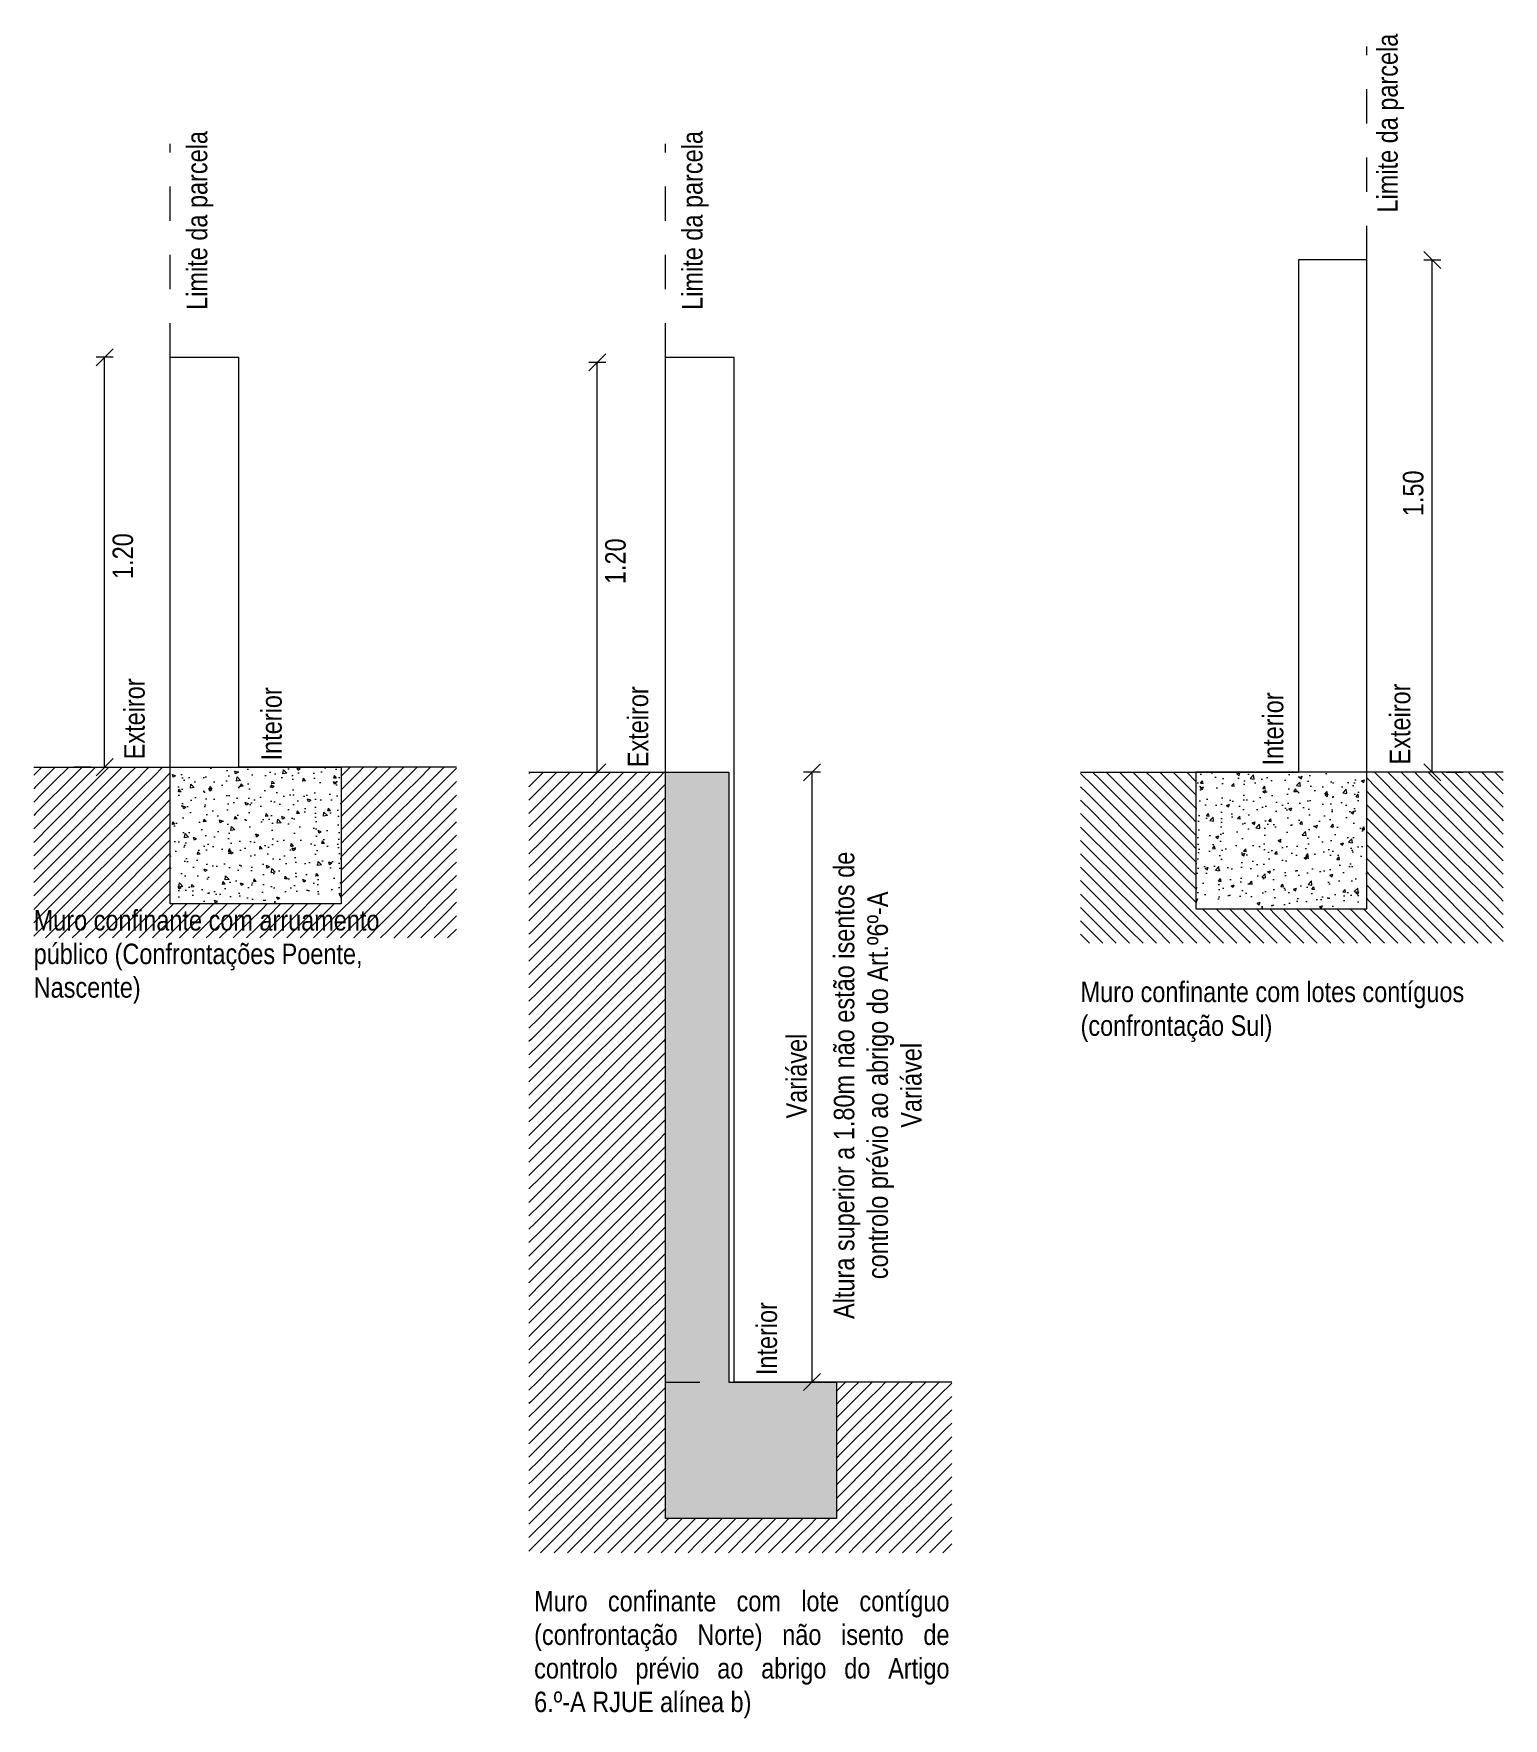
# Model space of a CAD drawing. Header units: metres. Extents: x -111189 to -108577, y -72951 to -72647.
# Drawn here: x -108721.033 to -108716.73, y -72950.161 to -72945.229 of the extents above; entities that cross this region are included whole.
import ezdxf

# ---------------------------------------------------------------- set-up
doc = ezdxf.new("R2010")
doc.units = ezdxf.units.M
doc.header["$MEASUREMENT"] = 0
for name, pattern in [('Dot & Dashed Smaller', [0.36, 0.15, -0.09, 0.03, -0.09]), ('OTK - Tracejado', [0.08, 0.04, -0.04]), ('Small Dashed', [0.002822, 0.001411, -0.001411])]:
    doc.linetypes.add(name, pattern=pattern)
doc.layers.add('00 - DESENHO 2D', color=7, linetype='Continuous')
doc.styles.add('ESTILO_GERADO_1', font='ARIALN.TTF')

msp = doc.modelspace()

# ---------------------------------------------------------------- texts
at = {"color": 7, "linetype": 'Continuous', "lineweight": 13, "char_height": 0.06, "rotation": 90, "style": 'ESTILO_GERADO_1'}
for s, insert, attachment_point in [('\\A1;{\\pqc;\\fArial Narrow|b0|i0|c0|p0;\\W1.000000;Limite da parcela}', (-108717.0216, -72945.4903), 8), ('\\A1;{\\pqc;\\fArial Narrow|b0|i0|c0|p0;\\W1.000000;Limite da parcela}', (-108720.5068, -72945.7753), 8), ('\\A1;{\\pqc;\\fArial Narrow|b0|i0|c0|p0;\\W1.000000;Limite da parcela}', (-108719.0568, -72945.7753), 8), ('\\A1;{\\pql;\\fArial Narrow|b0|i0|c0|p0;\\W1.000000;1.\\fArial Narrow|b0|i0|c0|p0;\\W1.000000;5\\fArial Narrow|b0|i0|c0|p0;\\W1.000000;0}', (-108716.9635, -72946.6411), 7), ('\\A1;{\\pqr;\\fArial Narrow|b0|i0|c0|p0;\\W1.000000;1.20}', (-108720.7413, -72946.6912), 9), ('\\A1;{\\pqr;\\fArial Narrow|b0|i0|c0|p0;\\W1.000000;1.20}', (-108719.2991, -72946.7062), 9), ('\\A1;{\\pql;\\fArial Narrow|b0|i0|c0|p0;\\W1.000000;Exteiror}', (-108720.7073, -72947.353), 7), ('\\A1;{\\pql;\\fArial Narrow|b0|i0|c0|p0;\\W1.000000;Exteiror}', (-108719.2331, -72947.3761), 7), ('\\A1;{\\pql;\\fArial Narrow|b0|i0|c0|p0;\\W1.000000;Exteiror}', (-108717.0019, -72947.368), 7), ('\\A1;{\\pql;\\fArial Narrow|b0|i0|c0|p0;\\W1.000000;Interior}', (-108720.3061, -72947.3561), 7), ('\\A1;{\\pql;\\fArial Narrow|b0|i0|c0|p0;\\W1.000000;Interior}', (-108717.3737, -72947.3711), 7), ('\\A1;{\\pqc;\\fArial Narrow|b0|i0|c0|p0;\\W1.000000;Variável }', (-108718.7688, -72948.2804), 8), ('\\A1;{\\pql;\\fArial Narrow|b0|i0|c0|p0;\\W1.000000;Interior}', (-108718.8561, -72949.1561), 7)]:
    msp.add_mtext(s, dxfattribs=dict(at, insert=insert, attachment_point=attachment_point))
at = {"color": 7, "linetype": 'Continuous', "lineweight": 13, "char_height": 0.06, "style": 'ESTILO_GERADO_1'}
for s, insert, width, attachment_point, rotation, line_spacing_factor in [('\\A1;{\\pqc;\\fArial Narrow|b0|i0|c0|p0;\\W1.000000;Altura superior a 1.80m não estão isentos de controlo prévio ao abrigo do Art.º6º-A\\P\\pqc;\\fArial Narrow|b0|i0|c0|p0;\\W1.000000;Variável}', (-108718.4328, -72948.3075), 1.613021, 8, 90, 0.984457), ('\\A1;{\\pql;\\fArial Narrow|b0|i0|c0|p0;\\W1.000000;Muro confinante com lotes contíguos (confrontação Sul)}', (-108717.9681, -72948.1811), 1.237739, 7, 360, 0.986803), ('\\A1;{\\pqj;\\fArial Narrow|b0|i0|c0|p0;\\W1.000000;Muro confinante com lote contíguo (confrontação Norte) não isento de controlo prévio ao abrigo do Artigo 6.º-A RJUE alínea b)}', (-108719.5679, -72950.1607), 1.21247, 7, 360, 0.983232)]:
    msp.add_mtext(s, dxfattribs=dict(at, insert=insert, width=width, attachment_point=attachment_point, rotation=rotation, line_spacing_factor=line_spacing_factor))
at = {"color": 7, "linetype": 'Continuous', "lineweight": 13, "insert": (-108721.0331, -72948.0689), "char_height": 0.06, "width": 1.237739, "attachment_point": 7, "line_spacing_factor": 0.982507, "style": 'ESTILO_GERADO_1'}
msp.add_mtext('\\A1;{\\pql;\\fArial Narrow|b0|i0|c0|p0;\\W1.000000;Muro confinante com arruamento     público (Confrontações Poente, Nascente)}', dxfattribs=at)

# ---------------------------------------------------------------- blocks, each defined once
blk = doc.blocks.new('*X3136', base_point=(-108718.7061, -72936.4131))
at = {"layer": '00 - DESENHO 2D', "color": 254, "linetype": 'Continuous', "lineweight": 0}
for p, q in [((-108721.0094, -72947.3763), (-108721.0331, -72947.3999)), ((-108721.0094, -72947.3763), (-108721.0331, -72947.3999)), ((-108721.0093, -72947.3761), (-108721.0094, -72947.3763)), ((-108721.0093, -72947.3761), (-108721.0094, -72947.3763)), ((-108720.97, -72947.3761), (-108720.9898, -72947.3959)), ((-108720.97, -72947.3761), (-108720.9898, -72947.3959)), ((-108720.9322, -72947.3775), (-108720.9702, -72947.4155)), ((-108720.9322, -72947.3775), (-108720.9702, -72947.4155)), ((-108720.9307, -72947.3761), (-108720.9322, -72947.3775)), ((-108720.9307, -72947.3761), (-108720.9322, -72947.3775)), ((-108720.8915, -72947.3761), (-108720.9126, -72947.3972)), ((-108720.8915, -72947.3761), (-108720.9126, -72947.3972)), ((-108720.8549, -72947.3788), (-108720.8929, -72947.4168)), ((-108720.8549, -72947.3788), (-108720.8929, -72947.4168)), ((-108720.8522, -72947.3761), (-108720.8549, -72947.3788)), ((-108720.8522, -72947.3761), (-108720.8549, -72947.3788)), ((-108720.813, -72947.3761), (-108720.8353, -72947.3984)), ((-108720.813, -72947.3761), (-108720.8353, -72947.3984)), ((-108720.7777, -72947.3801), (-108720.8157, -72947.4181)), ((-108720.7777, -72947.3801), (-108720.8157, -72947.4181)), ((-108720.7737, -72947.3761), (-108720.7777, -72947.3801)), ((-108720.7737, -72947.3761), (-108720.7777, -72947.3801)), ((-108720.7345, -72947.3761), (-108720.7581, -72947.3997)), ((-108720.7345, -72947.3761), (-108720.7581, -72947.3997)), ((-108720.7004, -72947.3813), (-108720.7384, -72947.4193)), ((-108720.7004, -72947.3813), (-108720.7384, -72947.4193)), ((-108720.6952, -72947.3761), (-108720.7004, -72947.3813)), ((-108720.6952, -72947.3761), (-108720.7004, -72947.3813)), ((-108720.6559, -72947.3761), (-108720.6808, -72947.401)), ((-108720.6559, -72947.3761), (-108720.6808, -72947.401)), ((-108720.1064, -72947.3761), (-108720.1331, -72947.4028)), ((-108720.1064, -72947.3761), (-108720.1331, -72947.4028)), ((-108720.0672, -72947.3762), (-108720.0825, -72947.3914)), ((-108720.0672, -72947.3762), (-108720.0825, -72947.3914)), ((-108720.0279, -72947.3762), (-108720.0628, -72947.4111)), ((-108720.0279, -72947.3762), (-108720.0628, -72947.4111)), ((-108719.9887, -72947.3762), (-108720.0052, -72947.3927)), ((-108719.9887, -72947.3762), (-108720.0052, -72947.3927)), ((-108719.9494, -72947.3762), (-108719.9856, -72947.4123)), ((-108719.9494, -72947.3762), (-108719.9856, -72947.4123)), ((-108719.9102, -72947.3762), (-108719.928, -72947.394)), ((-108719.9102, -72947.3762), (-108719.928, -72947.394)), ((-108719.8709, -72947.3762), (-108719.9083, -72947.4136)), ((-108719.8709, -72947.3762), (-108719.9083, -72947.4136)), ((-108719.8317, -72947.3762), (-108719.8507, -72947.3952)), ((-108719.8317, -72947.3762), (-108719.8507, -72947.3952)), ((-108719.7954, -72947.3792), (-108719.8311, -72947.4149)), ((-108719.7954, -72947.3792), (-108719.8311, -72947.4149)), ((-108721.0278, -72947.4339), (-108721.0331, -72947.4392)), ((-108721.0278, -72947.4339), (-108721.0331, -72947.4392)), ((-108720.9898, -72947.3959), (-108721.0278, -72947.4339)), ((-108720.9898, -72947.3959), (-108721.0278, -72947.4339)), ((-108720.9702, -72947.4155), (-108721.0082, -72947.4535)), ((-108720.9702, -72947.4155), (-108721.0082, -72947.4535)), ((-108720.9506, -72947.4352), (-108720.9886, -72947.4731)), ((-108720.9506, -72947.4352), (-108720.9886, -72947.4731)), ((-108720.9126, -72947.3972), (-108720.9506, -72947.4352)), ((-108720.9126, -72947.3972), (-108720.9506, -72947.4352)), ((-108720.8929, -72947.4168), (-108720.9309, -72947.4548)), ((-108720.8929, -72947.4168), (-108720.9309, -72947.4548)), ((-108720.8733, -72947.4364), (-108720.9113, -72947.4744)), ((-108720.8733, -72947.4364), (-108720.9113, -72947.4744)), ((-108720.8353, -72947.3984), (-108720.8733, -72947.4364)), ((-108720.8353, -72947.3984), (-108720.8733, -72947.4364)), ((-108720.8157, -72947.4181), (-108720.8537, -72947.456)), ((-108720.8157, -72947.4181), (-108720.8537, -72947.456)), ((-108720.7581, -72947.3997), (-108720.7961, -72947.4377)), ((-108720.7581, -72947.3997), (-108720.7961, -72947.4377)), ((-108720.7384, -72947.4193), (-108720.7764, -72947.4573)), ((-108720.7384, -72947.4193), (-108720.7764, -72947.4573)), ((-108720.6808, -72947.401), (-108720.7188, -72947.4389)), ((-108720.6808, -72947.401), (-108720.7188, -72947.4389)), ((-108720.6612, -72947.4206), (-108720.6992, -72947.4586)), ((-108720.6612, -72947.4206), (-108720.6992, -72947.4586)), ((-108720.6331, -72947.3925), (-108720.6612, -72947.4206)), ((-108720.6331, -72947.3925), (-108720.6612, -72947.4206)), ((-108720.6331, -72947.4317), (-108720.6416, -72947.4402)), ((-108720.6331, -72947.4317), (-108720.6416, -72947.4402)), ((-108720.1205, -72947.4294), (-108720.1331, -72947.4421)), ((-108720.1205, -72947.4294), (-108720.1331, -72947.4421)), ((-108720.0825, -72947.3914), (-108720.1205, -72947.4294)), ((-108720.0825, -72947.3914), (-108720.1205, -72947.4294)), ((-108720.0628, -72947.4111), (-108720.1008, -72947.4491)), ((-108720.0628, -72947.4111), (-108720.1008, -72947.4491)), ((-108720.0432, -72947.4307), (-108720.0812, -72947.4687)), ((-108720.0432, -72947.4307), (-108720.0812, -72947.4687)), ((-108720.0052, -72947.3927), (-108720.0432, -72947.4307)), ((-108720.0052, -72947.3927), (-108720.0432, -72947.4307)), ((-108719.9856, -72947.4123), (-108720.0236, -72947.4503)), ((-108719.9856, -72947.4123), (-108720.0236, -72947.4503)), ((-108719.966, -72947.432), (-108720.0039, -72947.47)), ((-108719.966, -72947.432), (-108720.0039, -72947.47)), ((-108719.928, -72947.394), (-108719.966, -72947.432)), ((-108719.928, -72947.394), (-108719.966, -72947.432)), ((-108719.9083, -72947.4136), (-108719.9463, -72947.4516)), ((-108719.9083, -72947.4136), (-108719.9463, -72947.4516)), ((-108719.8887, -72947.4332), (-108719.9267, -72947.4712)), ((-108719.8887, -72947.4332), (-108719.9267, -72947.4712)), ((-108719.8507, -72947.3952), (-108719.8887, -72947.4332)), ((-108719.8507, -72947.3952), (-108719.8887, -72947.4332)), ((-108719.8311, -72947.4149), (-108719.8691, -72947.4529)), ((-108719.8311, -72947.4149), (-108719.8691, -72947.4529)), ((-108719.8115, -72947.4345), (-108719.8494, -72947.4725)), ((-108719.8115, -72947.4345), (-108719.8494, -72947.4725)), ((-108719.7954, -72947.4184), (-108719.8115, -72947.4345)), ((-108719.7954, -72947.4184), (-108719.8115, -72947.4345)), ((-108721.0082, -72947.4535), (-108721.0331, -72947.4784)), ((-108721.0082, -72947.4535), (-108721.0331, -72947.4784)), ((-108720.9886, -72947.4731), (-108721.0265, -72947.5111)), ((-108720.9886, -72947.4731), (-108721.0265, -72947.5111)), ((-108720.9309, -72947.4548), (-108720.9689, -72947.4928)), ((-108720.9309, -72947.4548), (-108720.9689, -72947.4928)), ((-108720.9113, -72947.4744), (-108720.9493, -72947.5124)), ((-108720.9113, -72947.4744), (-108720.9493, -72947.5124)), ((-108720.8537, -72947.456), (-108720.8917, -72947.494)), ((-108720.8537, -72947.456), (-108720.8917, -72947.494)), ((-108720.8341, -72947.4757), (-108720.872, -72947.5137)), ((-108720.8341, -72947.4757), (-108720.872, -72947.5137)), ((-108720.7961, -72947.4377), (-108720.8341, -72947.4757)), ((-108720.7961, -72947.4377), (-108720.8341, -72947.4757)), ((-108720.7764, -72947.4573), (-108720.8144, -72947.4953)), ((-108720.7764, -72947.4573), (-108720.8144, -72947.4953)), ((-108720.7568, -72947.4769), (-108720.7948, -72947.5149)), ((-108720.7568, -72947.4769), (-108720.7948, -72947.5149)), ((-108720.7188, -72947.4389), (-108720.7568, -72947.4769)), ((-108720.7188, -72947.4389), (-108720.7568, -72947.4769)), ((-108720.6992, -72947.4586), (-108720.7372, -72947.4966)), ((-108720.6992, -72947.4586), (-108720.7372, -72947.4966)), ((-108720.6796, -72947.4782), (-108720.7175, -72947.5162)), ((-108720.6796, -72947.4782), (-108720.7175, -72947.5162)), ((-108720.6416, -72947.4402), (-108720.6796, -72947.4782)), ((-108720.6416, -72947.4402), (-108720.6796, -72947.4782)), ((-108720.6331, -72947.471), (-108720.6599, -72947.4978)), ((-108720.6331, -72947.471), (-108720.6599, -72947.4978)), ((-108720.1008, -72947.4491), (-108720.1331, -72947.4813)), ((-108720.1008, -72947.4491), (-108720.1331, -72947.4813)), ((-108720.0812, -72947.4687), (-108720.1192, -72947.5067)), ((-108720.0812, -72947.4687), (-108720.1192, -72947.5067)), ((-108720.0236, -72947.4503), (-108720.0616, -72947.4883)), ((-108720.0236, -72947.4503), (-108720.0616, -72947.4883)), ((-108720.0039, -72947.47), (-108720.0419, -72947.5079)), ((-108720.0039, -72947.47), (-108720.0419, -72947.5079)), ((-108719.9463, -72947.4516), (-108719.9843, -72947.4896)), ((-108719.9463, -72947.4516), (-108719.9843, -72947.4896)), ((-108719.9267, -72947.4712), (-108719.9647, -72947.5092)), ((-108719.9267, -72947.4712), (-108719.9647, -72947.5092)), ((-108719.8691, -72947.4529), (-108719.9071, -72947.4908)), ((-108719.8691, -72947.4529), (-108719.9071, -72947.4908)), ((-108719.8494, -72947.4725), (-108719.8874, -72947.5105)), ((-108719.8494, -72947.4725), (-108719.8874, -72947.5105)), ((-108719.7954, -72947.4577), (-108719.8298, -72947.4921)), ((-108719.7954, -72947.4577), (-108719.8298, -72947.4921)), ((-108721.0265, -72947.5111), (-108721.0331, -72947.5177)), ((-108721.0265, -72947.5111), (-108721.0331, -72947.5177)), ((-108721.0069, -72947.5308), (-108721.0331, -72947.5569)), ((-108721.0069, -72947.5308), (-108721.0331, -72947.5569)), ((-108720.9689, -72947.4928), (-108721.0069, -72947.5308)), ((-108720.9689, -72947.4928), (-108721.0069, -72947.5308)), ((-108720.9493, -72947.5124), (-108720.9873, -72947.5504)), ((-108720.9493, -72947.5124), (-108720.9873, -72947.5504)), ((-108720.9297, -72947.532), (-108720.9677, -72947.57)), ((-108720.9297, -72947.532), (-108720.9677, -72947.57)), ((-108720.8917, -72947.494), (-108720.9297, -72947.532)), ((-108720.8917, -72947.494), (-108720.9297, -72947.532)), ((-108720.872, -72947.5137), (-108720.91, -72947.5517)), ((-108720.872, -72947.5137), (-108720.91, -72947.5517)), ((-108720.8524, -72947.5333), (-108720.8904, -72947.5713)), ((-108720.8524, -72947.5333), (-108720.8904, -72947.5713)), ((-108720.8144, -72947.4953), (-108720.8524, -72947.5333)), ((-108720.8144, -72947.4953), (-108720.8524, -72947.5333)), ((-108720.7948, -72947.5149), (-108720.8328, -72947.5529)), ((-108720.7948, -72947.5149), (-108720.8328, -72947.5529)), ((-108720.7752, -72947.5346), (-108720.8132, -72947.5726)), ((-108720.7752, -72947.5346), (-108720.8132, -72947.5726)), ((-108720.7372, -72947.4966), (-108720.7752, -72947.5346)), ((-108720.7372, -72947.4966), (-108720.7752, -72947.5346)), ((-108720.7175, -72947.5162), (-108720.7555, -72947.5542)), ((-108720.7175, -72947.5162), (-108720.7555, -72947.5542)), ((-108720.6599, -72947.4978), (-108720.6979, -72947.5358)), ((-108720.6599, -72947.4978), (-108720.6979, -72947.5358)), ((-108720.6403, -72947.5175), (-108720.6783, -72947.5555)), ((-108720.6403, -72947.5175), (-108720.6783, -72947.5555)), ((-108720.6331, -72947.5102), (-108720.6403, -72947.5175)), ((-108720.6331, -72947.5102), (-108720.6403, -72947.5175)), ((-108720.1192, -72947.5067), (-108720.1331, -72947.5206)), ((-108720.1192, -72947.5067), (-108720.1331, -72947.5206)), ((-108720.0996, -72947.5263), (-108720.1331, -72947.5598)), ((-108720.0996, -72947.5263), (-108720.1331, -72947.5598)), ((-108720.0616, -72947.4883), (-108720.0996, -72947.5263)), ((-108720.0616, -72947.4883), (-108720.0996, -72947.5263)), ((-108720.0419, -72947.5079), (-108720.0799, -72947.5459)), ((-108720.0419, -72947.5079), (-108720.0799, -72947.5459)), ((-108720.0223, -72947.5276), (-108720.0603, -72947.5656)), ((-108720.0223, -72947.5276), (-108720.0603, -72947.5656)), ((-108719.9843, -72947.4896), (-108720.0223, -72947.5276)), ((-108719.9843, -72947.4896), (-108720.0223, -72947.5276)), ((-108719.9647, -72947.5092), (-108720.0027, -72947.5472)), ((-108719.9647, -72947.5092), (-108720.0027, -72947.5472)), ((-108719.9451, -72947.5288), (-108719.9831, -72947.5668)), ((-108719.9451, -72947.5288), (-108719.9831, -72947.5668)), ((-108719.9071, -72947.4908), (-108719.9451, -72947.5288)), ((-108719.9071, -72947.4908), (-108719.9451, -72947.5288)), ((-108719.8874, -72947.5105), (-108719.9254, -72947.5485)), ((-108719.8874, -72947.5105), (-108719.9254, -72947.5485)), ((-108719.8678, -72947.5301), (-108719.9058, -72947.5681)), ((-108719.8678, -72947.5301), (-108719.9058, -72947.5681)), ((-108719.8298, -72947.4921), (-108719.8678, -72947.5301)), ((-108719.8298, -72947.4921), (-108719.8678, -72947.5301)), ((-108719.8102, -72947.5117), (-108719.8482, -72947.5497)), ((-108719.8102, -72947.5117), (-108719.8482, -72947.5497)), ((-108719.7954, -72947.4969), (-108719.8102, -72947.5117)), ((-108719.7954, -72947.4969), (-108719.8102, -72947.5117)), ((-108720.9873, -72947.5504), (-108721.0253, -72947.5884)), ((-108720.9873, -72947.5504), (-108721.0253, -72947.5884)), ((-108720.9677, -72947.57), (-108721.0056, -72947.608)), ((-108720.9677, -72947.57), (-108721.0056, -72947.608)), ((-108720.91, -72947.5517), (-108720.948, -72947.5897)), ((-108720.91, -72947.5517), (-108720.948, -72947.5897)), ((-108720.8904, -72947.5713), (-108720.9284, -72947.6093)), ((-108720.8904, -72947.5713), (-108720.9284, -72947.6093)), ((-108720.8328, -72947.5529), (-108720.8708, -72947.5909)), ((-108720.8328, -72947.5529), (-108720.8708, -72947.5909)), ((-108720.8132, -72947.5726), (-108720.8512, -72947.6105)), ((-108720.8132, -72947.5726), (-108720.8512, -72947.6105)), ((-108720.7555, -72947.5542), (-108720.7935, -72947.5922)), ((-108720.7555, -72947.5542), (-108720.7935, -72947.5922)), ((-108720.7359, -72947.5738), (-108720.7739, -72947.6118)), ((-108720.7359, -72947.5738), (-108720.7739, -72947.6118)), ((-108720.6979, -72947.5358), (-108720.7359, -72947.5738)), ((-108720.6979, -72947.5358), (-108720.7359, -72947.5738)), ((-108720.6783, -72947.5555), (-108720.7163, -72947.5934)), ((-108720.6783, -72947.5555), (-108720.7163, -72947.5934)), ((-108720.6587, -72947.5751), (-108720.6967, -72947.6131)), ((-108720.6587, -72947.5751), (-108720.6967, -72947.6131)), ((-108720.6331, -72947.5495), (-108720.6587, -72947.5751)), ((-108720.6331, -72947.5495), (-108720.6587, -72947.5751)), ((-108720.1179, -72947.5839), (-108720.1331, -72947.5991)), ((-108720.1179, -72947.5839), (-108720.1331, -72947.5991)), ((-108720.0799, -72947.5459), (-108720.1179, -72947.5839)), ((-108720.0799, -72947.5459), (-108720.1179, -72947.5839)), ((-108720.0603, -72947.5656), (-108720.0983, -72947.6036)), ((-108720.0603, -72947.5656), (-108720.0983, -72947.6036)), ((-108720.0027, -72947.5472), (-108720.0407, -72947.5852)), ((-108720.0027, -72947.5472), (-108720.0407, -72947.5852)), ((-108719.9831, -72947.5668), (-108720.021, -72947.6048)), ((-108719.9831, -72947.5668), (-108720.021, -72947.6048)), ((-108719.9254, -72947.5485), (-108719.9634, -72947.5865)), ((-108719.9254, -72947.5485), (-108719.9634, -72947.5865)), ((-108719.9058, -72947.5681), (-108719.9438, -72947.6061)), ((-108719.9058, -72947.5681), (-108719.9438, -72947.6061)), ((-108719.8482, -72947.5497), (-108719.8862, -72947.5877)), ((-108719.8482, -72947.5497), (-108719.8862, -72947.5877)), ((-108719.8286, -72947.5694), (-108719.8665, -72947.6074)), ((-108719.8286, -72947.5694), (-108719.8665, -72947.6074)), ((-108719.7954, -72947.5362), (-108719.8286, -72947.5694)), ((-108719.7954, -72947.5362), (-108719.8286, -72947.5694)), ((-108719.7954, -72947.5754), (-108719.8089, -72947.589)), ((-108719.7954, -72947.5754), (-108719.8089, -72947.589)), ((-108721.0253, -72947.5884), (-108721.0331, -72947.5962)), ((-108721.0253, -72947.5884), (-108721.0331, -72947.5962)), ((-108721.0056, -72947.608), (-108721.0331, -72947.6354)), ((-108721.0056, -72947.608), (-108721.0331, -72947.6354)), ((-108720.986, -72947.6276), (-108721.024, -72947.6656)), ((-108720.986, -72947.6276), (-108721.024, -72947.6656)), ((-108720.948, -72947.5897), (-108720.986, -72947.6276)), ((-108720.948, -72947.5897), (-108720.986, -72947.6276)), ((-108720.9284, -72947.6093), (-108720.9664, -72947.6473)), ((-108720.9284, -72947.6093), (-108720.9664, -72947.6473)), ((-108720.9088, -72947.6289), (-108720.9468, -72947.6669)), ((-108720.9088, -72947.6289), (-108720.9468, -72947.6669)), ((-108720.8708, -72947.5909), (-108720.9088, -72947.6289)), ((-108720.8708, -72947.5909), (-108720.9088, -72947.6289)), ((-108720.8512, -72947.6105), (-108720.8891, -72947.6485)), ((-108720.8512, -72947.6105), (-108720.8891, -72947.6485)), ((-108720.8315, -72947.6302), (-108720.8695, -72947.6682)), ((-108720.8315, -72947.6302), (-108720.8695, -72947.6682)), ((-108720.7935, -72947.5922), (-108720.8315, -72947.6302)), ((-108720.7935, -72947.5922), (-108720.8315, -72947.6302)), ((-108720.7739, -72947.6118), (-108720.8119, -72947.6498)), ((-108720.7739, -72947.6118), (-108720.8119, -72947.6498)), ((-108720.7543, -72947.6314), (-108720.7923, -72947.6694)), ((-108720.7543, -72947.6314), (-108720.7923, -72947.6694)), ((-108720.7163, -72947.5934), (-108720.7543, -72947.6314)), ((-108720.7163, -72947.5934), (-108720.7543, -72947.6314)), ((-108720.6967, -72947.6131), (-108720.7346, -72947.6511)), ((-108720.6967, -72947.6131), (-108720.7346, -72947.6511)), ((-108720.677, -72947.6327), (-108720.715, -72947.6707)), ((-108720.677, -72947.6327), (-108720.715, -72947.6707)), ((-108720.639, -72947.5947), (-108720.677, -72947.6327)), ((-108720.639, -72947.5947), (-108720.677, -72947.6327)), ((-108720.6331, -72947.628), (-108720.6574, -72947.6523)), ((-108720.6331, -72947.628), (-108720.6574, -72947.6523)), ((-108720.6331, -72947.5887), (-108720.639, -72947.5947)), ((-108720.6331, -72947.5887), (-108720.639, -72947.5947)), ((-108720.0983, -72947.6036), (-108720.1331, -72947.6383)), ((-108720.0983, -72947.6036), (-108720.1331, -72947.6383)), ((-108720.0787, -72947.6232), (-108720.1167, -72947.6612)), ((-108720.0787, -72947.6232), (-108720.1167, -72947.6612)), ((-108720.0407, -72947.5852), (-108720.0787, -72947.6232)), ((-108720.0407, -72947.5852), (-108720.0787, -72947.6232)), ((-108720.021, -72947.6048), (-108720.059, -72947.6428)), ((-108720.021, -72947.6048), (-108720.059, -72947.6428)), ((-108720.0014, -72947.6245), (-108720.0394, -72947.6624)), ((-108720.0014, -72947.6245), (-108720.0394, -72947.6624)), ((-108719.9634, -72947.5865), (-108720.0014, -72947.6245)), ((-108719.9634, -72947.5865), (-108720.0014, -72947.6245)), ((-108719.9438, -72947.6061), (-108719.9818, -72947.6441)), ((-108719.9438, -72947.6061), (-108719.9818, -72947.6441)), ((-108719.9242, -72947.6257), (-108719.9622, -72947.6637)), ((-108719.9242, -72947.6257), (-108719.9622, -72947.6637)), ((-108719.8862, -72947.5877), (-108719.9242, -72947.6257)), ((-108719.8862, -72947.5877), (-108719.9242, -72947.6257)), ((-108719.8665, -72947.6074), (-108719.9045, -72947.6453)), ((-108719.8665, -72947.6074), (-108719.9045, -72947.6453)), ((-108719.8469, -72947.627), (-108719.8849, -72947.665)), ((-108719.8469, -72947.627), (-108719.8849, -72947.665)), ((-108719.8089, -72947.589), (-108719.8469, -72947.627)), ((-108719.8089, -72947.589), (-108719.8469, -72947.627)), ((-108719.7954, -72947.6147), (-108719.8273, -72947.6466)), ((-108719.7954, -72947.6147), (-108719.8273, -72947.6466)), ((-108721.024, -72947.6656), (-108721.0331, -72947.6747)), ((-108721.024, -72947.6656), (-108721.0331, -72947.6747)), ((-108720.9664, -72947.6473), (-108721.0044, -72947.6853)), ((-108720.9664, -72947.6473), (-108721.0044, -72947.6853)), ((-108720.9468, -72947.6669), (-108720.9848, -72947.7049)), ((-108720.9468, -72947.6669), (-108720.9848, -72947.7049)), ((-108720.8891, -72947.6485), (-108720.9271, -72947.6865)), ((-108720.8891, -72947.6485), (-108720.9271, -72947.6865)), ((-108720.8695, -72947.6682), (-108720.9075, -72947.7062)), ((-108720.8695, -72947.6682), (-108720.9075, -72947.7062)), ((-108720.8119, -72947.6498), (-108720.8499, -72947.6878)), ((-108720.8119, -72947.6498), (-108720.8499, -72947.6878)), ((-108720.7923, -72947.6694), (-108720.8303, -72947.7074)), ((-108720.7923, -72947.6694), (-108720.8303, -72947.7074)), ((-108720.7346, -72947.6511), (-108720.7726, -72947.6891)), ((-108720.7346, -72947.6511), (-108720.7726, -72947.6891)), ((-108720.715, -72947.6707), (-108720.753, -72947.7087)), ((-108720.715, -72947.6707), (-108720.753, -72947.7087)), ((-108720.6574, -72947.6523), (-108720.6954, -72947.6903)), ((-108720.6574, -72947.6523), (-108720.6954, -72947.6903)), ((-108720.6378, -72947.672), (-108720.6758, -72947.7099)), ((-108720.6378, -72947.672), (-108720.6758, -72947.7099)), ((-108720.6331, -72947.6673), (-108720.6378, -72947.672)), ((-108720.6331, -72947.6673), (-108720.6378, -72947.672)), ((-108720.1167, -72947.6612), (-108720.1331, -72947.6776)), ((-108720.1167, -72947.6612), (-108720.1331, -72947.6776)), ((-108720.097, -72947.6808), (-108720.1331, -72947.7169)), ((-108720.097, -72947.6808), (-108720.1331, -72947.7169)), ((-108720.059, -72947.6428), (-108720.097, -72947.6808)), ((-108720.059, -72947.6428), (-108720.097, -72947.6808)), ((-108720.0394, -72947.6624), (-108720.0774, -72947.7004)), ((-108720.0394, -72947.6624), (-108720.0774, -72947.7004)), ((-108720.0198, -72947.6821), (-108720.0578, -72947.7201)), ((-108720.0198, -72947.6821), (-108720.0578, -72947.7201)), ((-108719.9818, -72947.6441), (-108720.0198, -72947.6821)), ((-108719.9818, -72947.6441), (-108720.0198, -72947.6821)), ((-108719.9622, -72947.6637), (-108720.0002, -72947.7017)), ((-108719.9622, -72947.6637), (-108720.0002, -72947.7017)), ((-108719.9425, -72947.6833), (-108719.9805, -72947.7213)), ((-108719.9425, -72947.6833), (-108719.9805, -72947.7213)), ((-108719.9045, -72947.6453), (-108719.9425, -72947.6833)), ((-108719.9045, -72947.6453), (-108719.9425, -72947.6833)), ((-108719.8849, -72947.665), (-108719.9229, -72947.703)), ((-108719.8849, -72947.665), (-108719.9229, -72947.703)), ((-108719.8273, -72947.6466), (-108719.8653, -72947.6846)), ((-108719.8273, -72947.6466), (-108719.8653, -72947.6846)), ((-108719.8077, -72947.6662), (-108719.8457, -72947.7042)), ((-108719.8077, -72947.6662), (-108719.8457, -72947.7042)), ((-108719.7954, -72947.6539), (-108719.8077, -72947.6662)), ((-108719.7954, -72947.6539), (-108719.8077, -72947.6662)), ((-108721.0044, -72947.6853), (-108721.0331, -72947.714)), ((-108721.0044, -72947.6853), (-108721.0331, -72947.714)), ((-108720.9848, -72947.7049), (-108721.0227, -72947.7429)), ((-108720.9848, -72947.7049), (-108721.0227, -72947.7429)), ((-108720.9651, -72947.7245), (-108721.0031, -72947.7625)), ((-108720.9651, -72947.7245), (-108721.0031, -72947.7625)), ((-108720.9271, -72947.6865), (-108720.9651, -72947.7245)), ((-108720.9271, -72947.6865), (-108720.9651, -72947.7245)), ((-108720.9075, -72947.7062), (-108720.9455, -72947.7441)), ((-108720.9075, -72947.7062), (-108720.9455, -72947.7441)), ((-108720.8879, -72947.7258), (-108720.9259, -72947.7638)), ((-108720.8879, -72947.7258), (-108720.9259, -72947.7638)), ((-108720.8499, -72947.6878), (-108720.8879, -72947.7258)), ((-108720.8499, -72947.6878), (-108720.8879, -72947.7258)), ((-108720.8303, -72947.7074), (-108720.8683, -72947.7454)), ((-108720.8303, -72947.7074), (-108720.8683, -72947.7454)), ((-108720.8106, -72947.727), (-108720.8486, -72947.765)), ((-108720.8106, -72947.727), (-108720.8486, -72947.765)), ((-108720.7726, -72947.6891), (-108720.8106, -72947.727)), ((-108720.7726, -72947.6891), (-108720.8106, -72947.727)), ((-108720.753, -72947.7087), (-108720.791, -72947.7467)), ((-108720.753, -72947.7087), (-108720.791, -72947.7467)), ((-108720.7334, -72947.7283), (-108720.7714, -72947.7663)), ((-108720.7334, -72947.7283), (-108720.7714, -72947.7663)), ((-108720.6954, -72947.6903), (-108720.7334, -72947.7283)), ((-108720.6954, -72947.6903), (-108720.7334, -72947.7283)), ((-108720.6758, -72947.7099), (-108720.7138, -72947.7479)), ((-108720.6758, -72947.7099), (-108720.7138, -72947.7479)), ((-108720.6561, -72947.7296), (-108720.6941, -72947.7676)), ((-108720.6561, -72947.7296), (-108720.6941, -72947.7676)), ((-108720.6331, -72947.7065), (-108720.6561, -72947.7296)), ((-108720.6331, -72947.7065), (-108720.6561, -72947.7296)), ((-108720.0774, -72947.7004), (-108720.1154, -72947.7384)), ((-108720.0774, -72947.7004), (-108720.1154, -72947.7384)), ((-108720.0578, -72947.7201), (-108720.0958, -72947.7581)), ((-108720.0578, -72947.7201), (-108720.0958, -72947.7581)), ((-108720.0002, -72947.7017), (-108720.0381, -72947.7397)), ((-108720.0002, -72947.7017), (-108720.0381, -72947.7397)), ((-108719.9805, -72947.7213), (-108720.0185, -72947.7593)), ((-108719.9805, -72947.7213), (-108720.0185, -72947.7593)), ((-108719.9229, -72947.703), (-108719.9609, -72947.741)), ((-108719.9229, -72947.703), (-108719.9609, -72947.741)), ((-108719.9033, -72947.7226), (-108719.9413, -72947.7606)), ((-108719.9033, -72947.7226), (-108719.9413, -72947.7606)), ((-108719.8653, -72947.6846), (-108719.9033, -72947.7226)), ((-108719.8653, -72947.6846), (-108719.9033, -72947.7226)), ((-108719.8457, -72947.7042), (-108719.8836, -72947.7422)), ((-108719.8457, -72947.7042), (-108719.8836, -72947.7422)), ((-108719.826, -72947.7239), (-108719.864, -72947.7619)), ((-108719.826, -72947.7239), (-108719.864, -72947.7619)), ((-108719.7954, -72947.6932), (-108719.826, -72947.7239)), ((-108719.7954, -72947.6932), (-108719.826, -72947.7239)), ((-108719.7954, -72947.7324), (-108719.8064, -72947.7435)), ((-108719.7954, -72947.7324), (-108719.8064, -72947.7435)), ((-108721.0227, -72947.7429), (-108721.0331, -72947.7532)), ((-108721.0227, -72947.7429), (-108721.0331, -72947.7532)), ((-108721.0031, -72947.7625), (-108721.0331, -72947.7925)), ((-108721.0031, -72947.7625), (-108721.0331, -72947.7925)), ((-108720.9835, -72947.7821), (-108721.0215, -72947.8201)), ((-108720.9835, -72947.7821), (-108721.0215, -72947.8201)), ((-108720.9455, -72947.7441), (-108720.9835, -72947.7821)), ((-108720.9455, -72947.7441), (-108720.9835, -72947.7821)), ((-108720.9259, -72947.7638), (-108720.9639, -72947.8018)), ((-108720.9259, -72947.7638), (-108720.9639, -72947.8018)), ((-108720.8683, -72947.7454), (-108720.9062, -72947.7834)), ((-108720.8683, -72947.7454), (-108720.9062, -72947.7834)), ((-108720.8486, -72947.765), (-108720.8866, -72947.803)), ((-108720.8486, -72947.765), (-108720.8866, -72947.803)), ((-108720.791, -72947.7467), (-108720.829, -72947.7847)), ((-108720.791, -72947.7467), (-108720.829, -72947.7847)), ((-108720.7714, -72947.7663), (-108720.8094, -72947.8043)), ((-108720.7714, -72947.7663), (-108720.8094, -72947.8043)), ((-108720.7138, -72947.7479), (-108720.7517, -72947.7859)), ((-108720.7138, -72947.7479), (-108720.7517, -72947.7859)), ((-108720.6941, -72947.7676), (-108720.7321, -72947.8056)), ((-108720.6941, -72947.7676), (-108720.7321, -72947.8056)), ((-108720.6365, -72947.7492), (-108720.6745, -72947.7872)), ((-108720.6365, -72947.7492), (-108720.6745, -72947.7872)), ((-108720.6241, -72947.7761), (-108720.6549, -72947.8068)), ((-108720.6241, -72947.7761), (-108720.6549, -72947.8068)), ((-108720.6331, -72947.7458), (-108720.6365, -72947.7492)), ((-108720.6331, -72947.7458), (-108720.6365, -72947.7492)), ((-108720.5849, -72947.7761), (-108720.5972, -72947.7885)), ((-108720.5849, -72947.7761), (-108720.5972, -72947.7885)), ((-108720.5456, -72947.7761), (-108720.5776, -72947.8081)), ((-108720.5456, -72947.7761), (-108720.5776, -72947.8081)), ((-108720.5064, -72947.7761), (-108720.52, -72947.7897)), ((-108720.5064, -72947.7761), (-108720.52, -72947.7897)), ((-108720.4671, -72947.7761), (-108720.5004, -72947.8094)), ((-108720.4671, -72947.7761), (-108720.5004, -72947.8094)), ((-108720.4278, -72947.7761), (-108720.4428, -72947.791)), ((-108720.4278, -72947.7761), (-108720.4428, -72947.791)), ((-108720.3886, -72947.7761), (-108720.4231, -72947.8106)), ((-108720.3886, -72947.7761), (-108720.4231, -72947.8106)), ((-108720.3493, -72947.7761), (-108720.3655, -72947.7923)), ((-108720.3493, -72947.7761), (-108720.3655, -72947.7923)), ((-108720.3101, -72947.7761), (-108720.3459, -72947.8119)), ((-108720.3101, -72947.7761), (-108720.3459, -72947.8119)), ((-108720.2708, -72947.7761), (-108720.2883, -72947.7935)), ((-108720.2708, -72947.7761), (-108720.2883, -72947.7935)), ((-108720.2316, -72947.7761), (-108720.2686, -72947.8131)), ((-108720.2316, -72947.7761), (-108720.2686, -72947.8131)), ((-108720.1923, -72947.7761), (-108720.211, -72947.7948)), ((-108720.1923, -72947.7761), (-108720.211, -72947.7948)), ((-108720.1534, -72947.7764), (-108720.1914, -72947.8144)), ((-108720.1534, -72947.7764), (-108720.1914, -72947.8144)), ((-108720.153, -72947.7761), (-108720.1534, -72947.7764)), ((-108720.153, -72947.7761), (-108720.1534, -72947.7764)), ((-108720.0958, -72947.7581), (-108720.1338, -72947.7961)), ((-108720.0958, -72947.7581), (-108720.1338, -72947.7961)), ((-108720.1154, -72947.7384), (-108720.1331, -72947.7561)), ((-108720.1154, -72947.7384), (-108720.1331, -72947.7561)), ((-108720.0761, -72947.7777), (-108720.1141, -72947.8157)), ((-108720.0761, -72947.7777), (-108720.1141, -72947.8157)), ((-108720.0381, -72947.7397), (-108720.0761, -72947.7777)), ((-108720.0381, -72947.7397), (-108720.0761, -72947.7777)), ((-108720.0185, -72947.7593), (-108720.0565, -72947.7973)), ((-108720.0185, -72947.7593), (-108720.0565, -72947.7973)), ((-108719.9989, -72947.779), (-108720.0369, -72947.8169)), ((-108719.9989, -72947.779), (-108720.0369, -72947.8169)), ((-108719.9609, -72947.741), (-108719.9989, -72947.779)), ((-108719.9609, -72947.741), (-108719.9989, -72947.779)), ((-108719.9413, -72947.7606), (-108719.9793, -72947.7986)), ((-108719.9413, -72947.7606), (-108719.9793, -72947.7986)), ((-108719.9216, -72947.7802), (-108719.9596, -72947.8182)), ((-108719.9216, -72947.7802), (-108719.9596, -72947.8182)), ((-108719.8836, -72947.7422), (-108719.9216, -72947.7802)), ((-108719.8836, -72947.7422), (-108719.9216, -72947.7802)), ((-108719.864, -72947.7619), (-108719.902, -72947.7998)), ((-108719.864, -72947.7619), (-108719.902, -72947.7998)), ((-108719.8444, -72947.7815), (-108719.8824, -72947.8195)), ((-108719.8444, -72947.7815), (-108719.8824, -72947.8195)), ((-108719.8064, -72947.7435), (-108719.8444, -72947.7815)), ((-108719.8064, -72947.7435), (-108719.8444, -72947.7815)), ((-108719.7953, -72947.7717), (-108719.8248, -72947.8011)), ((-108719.7953, -72947.7717), (-108719.8248, -72947.8011)), ((-108721.0215, -72947.8201), (-108721.0331, -72947.8317)), ((-108721.0215, -72947.8201), (-108721.0331, -72947.8317)), ((-108720.9639, -72947.8018), (-108721.0019, -72947.8398)), ((-108720.9639, -72947.8018), (-108721.0019, -72947.8398)), ((-108720.9442, -72947.8214), (-108720.9822, -72947.8594)), ((-108720.9442, -72947.8214), (-108720.9822, -72947.8594)), ((-108720.9062, -72947.7834), (-108720.9442, -72947.8214)), ((-108720.9062, -72947.7834), (-108720.9442, -72947.8214)), ((-108720.8866, -72947.803), (-108720.9246, -72947.841)), ((-108720.8866, -72947.803), (-108720.9246, -72947.841)), ((-108720.867, -72947.8227), (-108720.905, -72947.8607)), ((-108720.867, -72947.8227), (-108720.905, -72947.8607)), ((-108720.829, -72947.7847), (-108720.867, -72947.8227)), ((-108720.829, -72947.7847), (-108720.867, -72947.8227)), ((-108720.8094, -72947.8043), (-108720.8474, -72947.8423)), ((-108720.8094, -72947.8043), (-108720.8474, -72947.8423)), ((-108720.7897, -72947.8239), (-108720.8277, -72947.8619)), ((-108720.7897, -72947.8239), (-108720.8277, -72947.8619)), ((-108720.7517, -72947.7859), (-108720.7897, -72947.8239)), ((-108720.7517, -72947.7859), (-108720.7897, -72947.8239)), ((-108720.7321, -72947.8056), (-108720.7701, -72947.8436)), ((-108720.7321, -72947.8056), (-108720.7701, -72947.8436)), ((-108720.7125, -72947.8252), (-108720.7505, -72947.8632)), ((-108720.7125, -72947.8252), (-108720.7505, -72947.8632)), ((-108720.6745, -72947.7872), (-108720.7125, -72947.8252)), ((-108720.6745, -72947.7872), (-108720.7125, -72947.8252)), ((-108720.6549, -72947.8068), (-108720.6929, -72947.8448)), ((-108720.6549, -72947.8068), (-108720.6929, -72947.8448)), ((-108720.6352, -72947.8265), (-108720.6732, -72947.8644)), ((-108720.6352, -72947.8265), (-108720.6732, -72947.8644)), ((-108720.5972, -72947.7885), (-108720.6352, -72947.8265)), ((-108720.5972, -72947.7885), (-108720.6352, -72947.8265)), ((-108720.5776, -72947.8081), (-108720.6156, -72947.8461)), ((-108720.5776, -72947.8081), (-108720.6156, -72947.8461)), ((-108720.558, -72947.8277), (-108720.596, -72947.8657)), ((-108720.558, -72947.8277), (-108720.596, -72947.8657)), ((-108720.52, -72947.7897), (-108720.558, -72947.8277)), ((-108720.52, -72947.7897), (-108720.558, -72947.8277)), ((-108720.5004, -72947.8094), (-108720.5384, -72947.8473)), ((-108720.5004, -72947.8094), (-108720.5384, -72947.8473)), ((-108720.4807, -72947.829), (-108720.5187, -72947.867)), ((-108720.4807, -72947.829), (-108720.5187, -72947.867)), ((-108720.4428, -72947.791), (-108720.4807, -72947.829)), ((-108720.4428, -72947.791), (-108720.4807, -72947.829)), ((-108720.4231, -72947.8106), (-108720.4611, -72947.8486)), ((-108720.4231, -72947.8106), (-108720.4611, -72947.8486)), ((-108720.4035, -72947.8302), (-108720.4415, -72947.8682)), ((-108720.4035, -72947.8302), (-108720.4415, -72947.8682)), ((-108720.3655, -72947.7923), (-108720.4035, -72947.8302)), ((-108720.3655, -72947.7923), (-108720.4035, -72947.8302)), ((-108720.3459, -72947.8119), (-108720.3839, -72947.8499)), ((-108720.3459, -72947.8119), (-108720.3839, -72947.8499)), ((-108720.2883, -72947.7935), (-108720.3262, -72947.8315)), ((-108720.2883, -72947.7935), (-108720.3262, -72947.8315)), ((-108720.2686, -72947.8131), (-108720.3066, -72947.8511)), ((-108720.2686, -72947.8131), (-108720.3066, -72947.8511)), ((-108720.211, -72947.7948), (-108720.249, -72947.8328)), ((-108720.211, -72947.7948), (-108720.249, -72947.8328)), ((-108720.1914, -72947.8144), (-108720.2294, -72947.8524)), ((-108720.1914, -72947.8144), (-108720.2294, -72947.8524)), ((-108720.1338, -72947.7961), (-108720.1717, -72947.834)), ((-108720.1338, -72947.7961), (-108720.1717, -72947.834)), ((-108720.1141, -72947.8157), (-108720.1521, -72947.8537)), ((-108720.1141, -72947.8157), (-108720.1521, -72947.8537)), ((-108720.0565, -72947.7973), (-108720.0945, -72947.8353)), ((-108720.0565, -72947.7973), (-108720.0945, -72947.8353)), ((-108720.0369, -72947.8169), (-108720.0749, -72947.8549)), ((-108720.0369, -72947.8169), (-108720.0749, -72947.8549)), ((-108719.9793, -72947.7986), (-108720.0173, -72947.8366)), ((-108719.9793, -72947.7986), (-108720.0173, -72947.8366)), ((-108719.9596, -72947.8182), (-108719.9976, -72947.8562)), ((-108719.9596, -72947.8182), (-108719.9976, -72947.8562)), ((-108719.902, -72947.7998), (-108719.94, -72947.8378)), ((-108719.902, -72947.7998), (-108719.94, -72947.8378)), ((-108719.8824, -72947.8195), (-108719.9204, -72947.8575)), ((-108719.8824, -72947.8195), (-108719.9204, -72947.8575)), ((-108719.8248, -72947.8011), (-108719.8628, -72947.8391)), ((-108719.8248, -72947.8011), (-108719.8628, -72947.8391)), ((-108719.8051, -72947.8207), (-108719.8431, -72947.8587)), ((-108719.8051, -72947.8207), (-108719.8431, -72947.8587)), ((-108719.7953, -72947.8109), (-108719.8051, -72947.8207)), ((-108719.7953, -72947.8109), (-108719.8051, -72947.8207)), ((-108721.0019, -72947.8398), (-108721.0331, -72947.871)), ((-108721.0019, -72947.8398), (-108721.0331, -72947.871)), ((-108720.9822, -72947.8594), (-108720.9989, -72947.8761)), ((-108720.9822, -72947.8594), (-108720.9989, -72947.8761)), ((-108720.9246, -72947.841), (-108720.9597, -72947.8761)), ((-108720.9246, -72947.841), (-108720.9597, -72947.8761)), ((-108720.905, -72947.8607), (-108720.9204, -72947.8761)), ((-108720.905, -72947.8607), (-108720.9204, -72947.8761)), ((-108720.8474, -72947.8423), (-108720.8812, -72947.8761)), ((-108720.8474, -72947.8423), (-108720.8812, -72947.8761)), ((-108720.8277, -72947.8619), (-108720.8419, -72947.8761)), ((-108720.8277, -72947.8619), (-108720.8419, -72947.8761)), ((-108720.7701, -72947.8436), (-108720.8026, -72947.8761)), ((-108720.7701, -72947.8436), (-108720.8026, -72947.8761)), ((-108720.7505, -72947.8632), (-108720.7634, -72947.8761)), ((-108720.7505, -72947.8632), (-108720.7634, -72947.8761)), ((-108720.6929, -72947.8448), (-108720.7241, -72947.8761)), ((-108720.6929, -72947.8448), (-108720.7241, -72947.8761)), ((-108720.6732, -72947.8644), (-108720.6849, -72947.8761)), ((-108720.6732, -72947.8644), (-108720.6849, -72947.8761)), ((-108720.6156, -72947.8461), (-108720.6456, -72947.8761)), ((-108720.6156, -72947.8461), (-108720.6456, -72947.8761)), ((-108720.596, -72947.8657), (-108720.6064, -72947.8761)), ((-108720.596, -72947.8657), (-108720.6064, -72947.8761)), ((-108720.5384, -72947.8473), (-108720.5671, -72947.8761)), ((-108720.5384, -72947.8473), (-108720.5671, -72947.8761)), ((-108720.5187, -72947.867), (-108720.5278, -72947.8761)), ((-108720.5187, -72947.867), (-108720.5278, -72947.8761)), ((-108720.4611, -72947.8486), (-108720.4886, -72947.8761)), ((-108720.4611, -72947.8486), (-108720.4886, -72947.8761)), ((-108720.4415, -72947.8682), (-108720.4493, -72947.8761)), ((-108720.4415, -72947.8682), (-108720.4493, -72947.8761)), ((-108720.3839, -72947.8499), (-108720.4101, -72947.8761)), ((-108720.3839, -72947.8499), (-108720.4101, -72947.8761)), ((-108720.3642, -72947.8695), (-108720.3708, -72947.8761)), ((-108720.3642, -72947.8695), (-108720.3708, -72947.8761)), ((-108720.3262, -72947.8315), (-108720.3642, -72947.8695)), ((-108720.3262, -72947.8315), (-108720.3642, -72947.8695)), ((-108720.3066, -72947.8511), (-108720.3316, -72947.8761)), ((-108720.3066, -72947.8511), (-108720.3316, -72947.8761)), ((-108720.287, -72947.8708), (-108720.2923, -72947.8761)), ((-108720.287, -72947.8708), (-108720.2923, -72947.8761)), ((-108720.249, -72947.8328), (-108720.287, -72947.8708)), ((-108720.249, -72947.8328), (-108720.287, -72947.8708)), ((-108720.2294, -72947.8524), (-108720.253, -72947.8761)), ((-108720.2294, -72947.8524), (-108720.253, -72947.8761)), ((-108720.2097, -72947.872), (-108720.2138, -72947.8761)), ((-108720.2097, -72947.872), (-108720.2138, -72947.8761)), ((-108720.1717, -72947.834), (-108720.2097, -72947.872)), ((-108720.1717, -72947.834), (-108720.2097, -72947.872)), ((-108720.1521, -72947.8537), (-108720.1745, -72947.8761)), ((-108720.1521, -72947.8537), (-108720.1745, -72947.8761)), ((-108720.1325, -72947.8733), (-108720.1353, -72947.8761)), ((-108720.1325, -72947.8733), (-108720.1353, -72947.8761)), ((-108720.0945, -72947.8353), (-108720.1325, -72947.8733)), ((-108720.0945, -72947.8353), (-108720.1325, -72947.8733)), ((-108720.0749, -72947.8549), (-108720.096, -72947.8761)), ((-108720.0749, -72947.8549), (-108720.096, -72947.8761)), ((-108720.0552, -72947.8746), (-108720.0568, -72947.8761)), ((-108720.0552, -72947.8746), (-108720.0568, -72947.8761)), ((-108720.0173, -72947.8366), (-108720.0552, -72947.8746)), ((-108720.0173, -72947.8366), (-108720.0552, -72947.8746)), ((-108719.9976, -72947.8562), (-108720.0175, -72947.8761)), ((-108719.9976, -72947.8562), (-108720.0175, -72947.8761)), ((-108719.978, -72947.8758), (-108719.9782, -72947.8761)), ((-108719.978, -72947.8758), (-108719.9782, -72947.8761)), ((-108719.94, -72947.8378), (-108719.978, -72947.8758)), ((-108719.94, -72947.8378), (-108719.978, -72947.8758)), ((-108719.9204, -72947.8575), (-108719.939, -72947.8761)), ((-108719.9204, -72947.8575), (-108719.939, -72947.8761)), ((-108719.8628, -72947.8391), (-108719.8997, -72947.8761)), ((-108719.8628, -72947.8391), (-108719.8997, -72947.8761)), ((-108719.8431, -72947.8587), (-108719.8605, -72947.8761)), ((-108719.8431, -72947.8587), (-108719.8605, -72947.8761)), ((-108719.7953, -72947.8502), (-108719.8212, -72947.8761)), ((-108719.7953, -72947.8502), (-108719.8212, -72947.8761))]:
    blk.add_line(p, q, dxfattribs=at)
blk = doc.blocks.new('Trama_1_1', base_point=(-108718.7061, -72936.4131))
at = {"layer": '00 - DESENHO 2D', "color": 254, "linetype": 'Small Dashed', "lineweight": 0}
blk.add_blockref('*X3136', (-108718.7061, -72936.4131), dxfattribs=at)
blk = doc.blocks.new('*X3138', base_point=(-108718.7061, -72936.4131))
at = {"layer": '00 - DESENHO 2D', "color": 254, "linetype": 'Continuous', "lineweight": 0}
for p, q in [((-108720.3812, -72947.3761), (-108720.3812, -72947.3761)), ((-108720.3812, -72947.3761), (-108720.3812, -72947.3761)), ((-108720.3419, -72947.3761), (-108720.3419, -72947.3761)), ((-108720.3419, -72947.3761), (-108720.3419, -72947.3761)), ((-108720.3026, -72947.3761), (-108720.3027, -72947.3761)), ((-108720.3026, -72947.3761), (-108720.3027, -72947.3761)), ((-108720.2634, -72947.3761), (-108720.2634, -72947.3761)), ((-108720.2634, -72947.3761), (-108720.2634, -72947.3761)), ((-108720.2241, -72947.3761), (-108720.2242, -72947.3761)), ((-108720.2241, -72947.3761), (-108720.2242, -72947.3761)), ((-108720.1849, -72947.3761), (-108720.1849, -72947.3761)), ((-108720.1849, -72947.3761), (-108720.1849, -72947.3761)), ((-108720.1456, -72947.3761), (-108720.1457, -72947.3761)), ((-108720.1456, -72947.3761), (-108720.1457, -72947.3761))]:
    blk.add_line(p, q, dxfattribs=at)
blk = doc.blocks.new('Trama_2_1', base_point=(-108718.7061, -72936.4131))
at = {"layer": '00 - DESENHO 2D', "color": 254, "linetype": 'Small Dashed', "lineweight": 0}
blk.add_blockref('*X3138', (-108718.7061, -72936.4131), dxfattribs=at)
blk = doc.blocks.new('*X3140', base_point=(-108718.7061, -72936.4131))
at = {"layer": '00 - DESENHO 2D', "color": 254, "linetype": 'Continuous', "lineweight": 0}
for p, q in [((-108717.9681, -72947.3942), (-108717.9324, -72947.4299)), ((-108717.9681, -72947.3942), (-108717.9324, -72947.4299)), ((-108717.9681, -72947.4334), (-108717.952, -72947.4495)), ((-108717.9681, -72947.4334), (-108717.952, -72947.4495)), ((-108717.9324, -72947.4299), (-108717.8944, -72947.4679)), ((-108717.9324, -72947.4299), (-108717.8944, -72947.4679)), ((-108717.9318, -72947.3912), (-108717.9128, -72947.4102)), ((-108717.9318, -72947.3912), (-108717.9128, -72947.4102)), ((-108717.9128, -72947.4102), (-108717.8748, -72947.4482)), ((-108717.9128, -72947.4102), (-108717.8748, -72947.4482)), ((-108717.8925, -72947.3912), (-108717.8551, -72947.4286)), ((-108717.8925, -72947.3912), (-108717.8551, -72947.4286)), ((-108717.8551, -72947.4286), (-108717.8171, -72947.4666)), ((-108717.8551, -72947.4286), (-108717.8171, -72947.4666)), ((-108717.8533, -72947.3912), (-108717.8355, -72947.409)), ((-108717.8533, -72947.3912), (-108717.8355, -72947.409)), ((-108717.8355, -72947.409), (-108717.7975, -72947.447)), ((-108717.8355, -72947.409), (-108717.7975, -72947.447)), ((-108717.814, -72947.3912), (-108717.7779, -72947.4273)), ((-108717.814, -72947.3912), (-108717.7779, -72947.4273)), ((-108717.7779, -72947.4273), (-108717.7399, -72947.4653)), ((-108717.7779, -72947.4273), (-108717.7399, -72947.4653)), ((-108717.7748, -72947.3912), (-108717.7583, -72947.4077)), ((-108717.7748, -72947.3912), (-108717.7583, -72947.4077)), ((-108717.7583, -72947.4077), (-108717.7203, -72947.4457)), ((-108717.7583, -72947.4077), (-108717.7203, -72947.4457)), ((-108717.7355, -72947.3912), (-108717.7006, -72947.4261)), ((-108717.7355, -72947.3912), (-108717.7006, -72947.4261)), ((-108717.7006, -72947.4261), (-108717.6626, -72947.4641)), ((-108717.7006, -72947.4261), (-108717.6626, -72947.4641)), ((-108717.6963, -72947.3912), (-108717.681, -72947.4064)), ((-108717.6963, -72947.3912), (-108717.681, -72947.4064)), ((-108717.681, -72947.4064), (-108717.643, -72947.4444)), ((-108717.681, -72947.4064), (-108717.643, -72947.4444)), ((-108717.657, -72947.3911), (-108717.6304, -72947.4178)), ((-108717.657, -72947.3911), (-108717.6304, -72947.4178)), ((-108717.1304, -72947.4075), (-108717.1023, -72947.4356)), ((-108717.1304, -72947.4075), (-108717.1023, -72947.4356)), ((-108717.1075, -72947.3911), (-108717.0826, -72947.416)), ((-108717.1075, -72947.3911), (-108717.0826, -72947.416)), ((-108717.1023, -72947.4356), (-108717.0643, -72947.4736)), ((-108717.1023, -72947.4356), (-108717.0643, -72947.4736)), ((-108717.0826, -72947.416), (-108717.0447, -72947.4539)), ((-108717.0826, -72947.416), (-108717.0447, -72947.4539)), ((-108717.0683, -72947.3911), (-108717.063, -72947.3963)), ((-108717.0683, -72947.3911), (-108717.063, -72947.3963)), ((-108717.063, -72947.3963), (-108717.025, -72947.4343)), ((-108717.063, -72947.3963), (-108717.025, -72947.4343)), ((-108717.029, -72947.3911), (-108717.0054, -72947.4147)), ((-108717.029, -72947.3911), (-108717.0054, -72947.4147)), ((-108717.025, -72947.4343), (-108716.987, -72947.4723)), ((-108717.025, -72947.4343), (-108716.987, -72947.4723)), ((-108717.0054, -72947.4147), (-108716.9674, -72947.4527)), ((-108717.0054, -72947.4147), (-108716.9674, -72947.4527)), ((-108716.9897, -72947.3911), (-108716.9858, -72947.3951)), ((-108716.9897, -72947.3911), (-108716.9858, -72947.3951)), ((-108716.9858, -72947.3951), (-108716.9478, -72947.4331)), ((-108716.9858, -72947.3951), (-108716.9478, -72947.4331)), ((-108716.9505, -72947.3911), (-108716.9281, -72947.4134)), ((-108716.9505, -72947.3911), (-108716.9281, -72947.4134)), ((-108716.9478, -72947.4331), (-108716.9098, -72947.471)), ((-108716.9478, -72947.4331), (-108716.9098, -72947.471)), ((-108716.9281, -72947.4134), (-108716.8902, -72947.4514)), ((-108716.9281, -72947.4134), (-108716.8902, -72947.4514)), ((-108716.9112, -72947.3911), (-108716.9085, -72947.3938)), ((-108716.9112, -72947.3911), (-108716.9085, -72947.3938)), ((-108716.9085, -72947.3938), (-108716.8705, -72947.4318)), ((-108716.9085, -72947.3938), (-108716.8705, -72947.4318)), ((-108716.872, -72947.3911), (-108716.8509, -72947.4122)), ((-108716.872, -72947.3911), (-108716.8509, -72947.4122)), ((-108716.8705, -72947.4318), (-108716.8325, -72947.4698)), ((-108716.8705, -72947.4318), (-108716.8325, -72947.4698)), ((-108716.8509, -72947.4122), (-108716.8129, -72947.4502)), ((-108716.8509, -72947.4122), (-108716.8129, -72947.4502)), ((-108716.8327, -72947.3911), (-108716.8313, -72947.3925)), ((-108716.8327, -72947.3911), (-108716.8313, -72947.3925)), ((-108716.8313, -72947.3925), (-108716.7933, -72947.4305)), ((-108716.8313, -72947.3925), (-108716.7933, -72947.4305)), ((-108716.7935, -72947.3911), (-108716.7737, -72947.4109)), ((-108716.7935, -72947.3911), (-108716.7737, -72947.4109)), ((-108716.7933, -72947.4305), (-108716.7553, -72947.4685)), ((-108716.7933, -72947.4305), (-108716.7553, -72947.4685)), ((-108716.7737, -72947.4109), (-108716.7357, -72947.4489)), ((-108716.7737, -72947.4109), (-108716.7357, -72947.4489)), ((-108716.7542, -72947.3911), (-108716.754, -72947.3913)), ((-108716.7542, -72947.3911), (-108716.754, -72947.3913)), ((-108716.754, -72947.3913), (-108716.7304, -72947.4149)), ((-108716.754, -72947.3913), (-108716.7304, -72947.4149)), ((-108717.9681, -72947.4727), (-108717.9336, -72947.5071)), ((-108717.9681, -72947.4727), (-108717.9336, -72947.5071)), ((-108717.952, -72947.4495), (-108717.914, -72947.4875)), ((-108717.952, -72947.4495), (-108717.914, -72947.4875)), ((-108717.8944, -72947.4679), (-108717.8564, -72947.5058)), ((-108717.8944, -72947.4679), (-108717.8564, -72947.5058)), ((-108717.8748, -72947.4482), (-108717.8368, -72947.4862)), ((-108717.8748, -72947.4482), (-108717.8368, -72947.4862)), ((-108717.8368, -72947.4862), (-108717.7988, -72947.5242)), ((-108717.8368, -72947.4862), (-108717.7988, -72947.5242)), ((-108717.8171, -72947.4666), (-108717.7791, -72947.5046)), ((-108717.8171, -72947.4666), (-108717.7791, -72947.5046)), ((-108717.7975, -72947.447), (-108717.7595, -72947.485)), ((-108717.7975, -72947.447), (-108717.7595, -72947.485)), ((-108717.7595, -72947.485), (-108717.7215, -72947.5229)), ((-108717.7595, -72947.485), (-108717.7215, -72947.5229)), ((-108717.7399, -72947.4653), (-108717.7019, -72947.5033)), ((-108717.7399, -72947.4653), (-108717.7019, -72947.5033)), ((-108717.7203, -72947.4457), (-108717.6823, -72947.4837)), ((-108717.7203, -72947.4457), (-108717.6823, -72947.4837)), ((-108717.6823, -72947.4837), (-108717.6443, -72947.5217)), ((-108717.6823, -72947.4837), (-108717.6443, -72947.5217)), ((-108717.6626, -72947.4641), (-108717.6304, -72947.4963)), ((-108717.6626, -72947.4641), (-108717.6304, -72947.4963)), ((-108717.643, -72947.4444), (-108717.6304, -72947.4571)), ((-108717.643, -72947.4444), (-108717.6304, -72947.4571)), ((-108717.1304, -72947.4467), (-108717.1219, -72947.4552)), ((-108717.1304, -72947.4467), (-108717.1219, -72947.4552)), ((-108717.1304, -72947.486), (-108717.1035, -72947.5128)), ((-108717.1304, -72947.486), (-108717.1035, -72947.5128)), ((-108717.1219, -72947.4552), (-108717.0839, -72947.4932)), ((-108717.1219, -72947.4552), (-108717.0839, -72947.4932)), ((-108717.0643, -72947.4736), (-108717.0263, -72947.5116)), ((-108717.0643, -72947.4736), (-108717.0263, -72947.5116)), ((-108717.0447, -72947.4539), (-108717.0067, -72947.4919)), ((-108717.0447, -72947.4539), (-108717.0067, -72947.4919)), ((-108716.987, -72947.4723), (-108716.949, -72947.5103)), ((-108716.987, -72947.4723), (-108716.949, -72947.5103)), ((-108716.9674, -72947.4527), (-108716.9294, -72947.4907)), ((-108716.9674, -72947.4527), (-108716.9294, -72947.4907)), ((-108716.9098, -72947.471), (-108716.8718, -72947.509)), ((-108716.9098, -72947.471), (-108716.8718, -72947.509)), ((-108716.8902, -72947.4514), (-108716.8522, -72947.4894)), ((-108716.8902, -72947.4514), (-108716.8522, -72947.4894)), ((-108716.8325, -72947.4698), (-108716.7945, -72947.5078)), ((-108716.8325, -72947.4698), (-108716.7945, -72947.5078)), ((-108716.8129, -72947.4502), (-108716.7749, -72947.4881)), ((-108716.8129, -72947.4502), (-108716.7749, -72947.4881)), ((-108716.7553, -72947.4685), (-108716.7304, -72947.4934)), ((-108716.7553, -72947.4685), (-108716.7304, -72947.4934)), ((-108716.7357, -72947.4489), (-108716.7304, -72947.4542)), ((-108716.7357, -72947.4489), (-108716.7304, -72947.4542)), ((-108717.9681, -72947.5119), (-108717.9533, -72947.5267)), ((-108717.9681, -72947.5119), (-108717.9533, -72947.5267)), ((-108717.9533, -72947.5267), (-108717.9153, -72947.5647)), ((-108717.9533, -72947.5267), (-108717.9153, -72947.5647)), ((-108717.9336, -72947.5071), (-108717.8957, -72947.5451)), ((-108717.9336, -72947.5071), (-108717.8957, -72947.5451)), ((-108717.914, -72947.4875), (-108717.876, -72947.5255)), ((-108717.914, -72947.4875), (-108717.876, -72947.5255)), ((-108717.876, -72947.5255), (-108717.838, -72947.5635)), ((-108717.876, -72947.5255), (-108717.838, -72947.5635)), ((-108717.8564, -72947.5058), (-108717.8184, -72947.5438)), ((-108717.8564, -72947.5058), (-108717.8184, -72947.5438)), ((-108717.7988, -72947.5242), (-108717.7608, -72947.5622)), ((-108717.7988, -72947.5242), (-108717.7608, -72947.5622)), ((-108717.7791, -72947.5046), (-108717.7412, -72947.5426)), ((-108717.7791, -72947.5046), (-108717.7412, -72947.5426)), ((-108717.7215, -72947.5229), (-108717.6835, -72947.5609)), ((-108717.7215, -72947.5229), (-108717.6835, -72947.5609)), ((-108717.7019, -72947.5033), (-108717.6639, -72947.5413)), ((-108717.7019, -72947.5033), (-108717.6639, -72947.5413)), ((-108717.6443, -72947.5217), (-108717.6304, -72947.5356)), ((-108717.6443, -72947.5217), (-108717.6304, -72947.5356)), ((-108717.1304, -72947.5252), (-108717.1232, -72947.5325)), ((-108717.1304, -72947.5252), (-108717.1232, -72947.5325)), ((-108717.1232, -72947.5325), (-108717.0852, -72947.5705)), ((-108717.1232, -72947.5325), (-108717.0852, -72947.5705)), ((-108717.1035, -72947.5128), (-108717.0655, -72947.5508)), ((-108717.1035, -72947.5128), (-108717.0655, -72947.5508)), ((-108717.0839, -72947.4932), (-108717.0459, -72947.5312)), ((-108717.0839, -72947.4932), (-108717.0459, -72947.5312)), ((-108717.0459, -72947.5312), (-108717.0079, -72947.5692)), ((-108717.0459, -72947.5312), (-108717.0079, -72947.5692)), ((-108717.0263, -72947.5116), (-108716.9883, -72947.5496)), ((-108717.0263, -72947.5116), (-108716.9883, -72947.5496)), ((-108717.0067, -72947.4919), (-108716.9687, -72947.5299)), ((-108717.0067, -72947.4919), (-108716.9687, -72947.5299)), ((-108716.9687, -72947.5299), (-108716.9307, -72947.5679)), ((-108716.9687, -72947.5299), (-108716.9307, -72947.5679)), ((-108716.949, -72947.5103), (-108716.911, -72947.5483)), ((-108716.949, -72947.5103), (-108716.911, -72947.5483)), ((-108716.9294, -72947.4907), (-108716.8914, -72947.5287)), ((-108716.9294, -72947.4907), (-108716.8914, -72947.5287)), ((-108716.8914, -72947.5287), (-108716.8534, -72947.5667)), ((-108716.8914, -72947.5287), (-108716.8534, -72947.5667)), ((-108716.8718, -72947.509), (-108716.8338, -72947.547)), ((-108716.8718, -72947.509), (-108716.8338, -72947.547)), ((-108716.8522, -72947.4894), (-108716.8142, -72947.5274)), ((-108716.8522, -72947.4894), (-108716.8142, -72947.5274)), ((-108716.8142, -72947.5274), (-108716.7762, -72947.5654)), ((-108716.8142, -72947.5274), (-108716.7762, -72947.5654)), ((-108716.7945, -72947.5078), (-108716.7566, -72947.5458)), ((-108716.7945, -72947.5078), (-108716.7566, -72947.5458)), ((-108716.7749, -72947.4881), (-108716.7369, -72947.5261)), ((-108716.7749, -72947.4881), (-108716.7369, -72947.5261)), ((-108716.7369, -72947.5261), (-108716.7304, -72947.5327)), ((-108716.7369, -72947.5261), (-108716.7304, -72947.5327)), ((-108717.9681, -72947.5512), (-108717.9349, -72947.5844)), ((-108717.9681, -72947.5512), (-108717.9349, -72947.5844)), ((-108717.9349, -72947.5844), (-108717.8969, -72947.6224)), ((-108717.9349, -72947.5844), (-108717.8969, -72947.6224)), ((-108717.9153, -72947.5647), (-108717.8773, -72947.6027)), ((-108717.9153, -72947.5647), (-108717.8773, -72947.6027)), ((-108717.8957, -72947.5451), (-108717.8577, -72947.5831)), ((-108717.8957, -72947.5451), (-108717.8577, -72947.5831)), ((-108717.8577, -72947.5831), (-108717.8197, -72947.6211)), ((-108717.8577, -72947.5831), (-108717.8197, -72947.6211)), ((-108717.838, -72947.5635), (-108717.8, -72947.6015)), ((-108717.838, -72947.5635), (-108717.8, -72947.6015)), ((-108717.8184, -72947.5438), (-108717.7804, -72947.5818)), ((-108717.8184, -72947.5438), (-108717.7804, -72947.5818)), ((-108717.7804, -72947.5818), (-108717.7424, -72947.6198)), ((-108717.7804, -72947.5818), (-108717.7424, -72947.6198)), ((-108717.7608, -72947.5622), (-108717.7228, -72947.6002)), ((-108717.7608, -72947.5622), (-108717.7228, -72947.6002)), ((-108717.7412, -72947.5426), (-108717.7032, -72947.5806)), ((-108717.7412, -72947.5426), (-108717.7032, -72947.5806)), ((-108717.7032, -72947.5806), (-108717.6652, -72947.6186)), ((-108717.7032, -72947.5806), (-108717.6652, -72947.6186)), ((-108717.6835, -72947.5609), (-108717.6455, -72947.5989)), ((-108717.6835, -72947.5609), (-108717.6455, -72947.5989)), ((-108717.6639, -72947.5413), (-108717.6304, -72947.5748)), ((-108717.6639, -72947.5413), (-108717.6304, -72947.5748)), ((-108717.1304, -72947.5645), (-108717.1048, -72947.5901)), ((-108717.1304, -72947.5645), (-108717.1048, -72947.5901)), ((-108717.0852, -72947.5705), (-108717.0472, -72947.6084)), ((-108717.0852, -72947.5705), (-108717.0472, -72947.6084)), ((-108717.0655, -72947.5508), (-108717.0276, -72947.5888)), ((-108717.0655, -72947.5508), (-108717.0276, -72947.5888)), ((-108717.0079, -72947.5692), (-108716.9699, -72947.6072)), ((-108717.0079, -72947.5692), (-108716.9699, -72947.6072)), ((-108716.9883, -72947.5496), (-108716.9503, -72947.5876)), ((-108716.9883, -72947.5496), (-108716.9503, -72947.5876)), ((-108716.9307, -72947.5679), (-108716.8927, -72947.6059)), ((-108716.9307, -72947.5679), (-108716.8927, -72947.6059)), ((-108716.911, -72947.5483), (-108716.8731, -72947.5863)), ((-108716.911, -72947.5483), (-108716.8731, -72947.5863)), ((-108716.8534, -72947.5667), (-108716.8154, -72947.6047)), ((-108716.8534, -72947.5667), (-108716.8154, -72947.6047)), ((-108716.8338, -72947.547), (-108716.7958, -72947.585)), ((-108716.8338, -72947.547), (-108716.7958, -72947.585)), ((-108716.7762, -72947.5654), (-108716.7382, -72947.6034)), ((-108716.7762, -72947.5654), (-108716.7382, -72947.6034)), ((-108716.7566, -72947.5458), (-108716.7304, -72947.5719)), ((-108716.7566, -72947.5458), (-108716.7304, -72947.5719)), ((-108717.9681, -72947.5904), (-108717.9545, -72947.604)), ((-108717.9681, -72947.5904), (-108717.9545, -72947.604)), ((-108717.9681, -72947.6297), (-108717.9362, -72947.6616)), ((-108717.9681, -72947.6297), (-108717.9362, -72947.6616)), ((-108717.9545, -72947.604), (-108717.9165, -72947.642)), ((-108717.9545, -72947.604), (-108717.9165, -72947.642)), ((-108717.8969, -72947.6224), (-108717.8589, -72947.6603)), ((-108717.8969, -72947.6224), (-108717.8589, -72947.6603)), ((-108717.8773, -72947.6027), (-108717.8393, -72947.6407)), ((-108717.8773, -72947.6027), (-108717.8393, -72947.6407)), ((-108717.8197, -72947.6211), (-108717.7817, -72947.6591)), ((-108717.8197, -72947.6211), (-108717.7817, -72947.6591)), ((-108717.8, -72947.6015), (-108717.762, -72947.6395)), ((-108717.8, -72947.6015), (-108717.762, -72947.6395)), ((-108717.7424, -72947.6198), (-108717.7044, -72947.6578)), ((-108717.7424, -72947.6198), (-108717.7044, -72947.6578)), ((-108717.7228, -72947.6002), (-108717.6848, -72947.6382)), ((-108717.7228, -72947.6002), (-108717.6848, -72947.6382)), ((-108717.6652, -72947.6186), (-108717.6304, -72947.6533)), ((-108717.6652, -72947.6186), (-108717.6304, -72947.6533)), ((-108717.6455, -72947.5989), (-108717.6304, -72947.6141)), ((-108717.6455, -72947.5989), (-108717.6304, -72947.6141)), ((-108717.1304, -72947.6037), (-108717.1244, -72947.6097)), ((-108717.1304, -72947.6037), (-108717.1244, -72947.6097)), ((-108717.1244, -72947.6097), (-108717.0864, -72947.6477)), ((-108717.1244, -72947.6097), (-108717.0864, -72947.6477)), ((-108717.1048, -72947.5901), (-108717.0668, -72947.6281)), ((-108717.1048, -72947.5901), (-108717.0668, -72947.6281)), ((-108717.0668, -72947.6281), (-108717.0288, -72947.6661)), ((-108717.0668, -72947.6281), (-108717.0288, -72947.6661)), ((-108717.0472, -72947.6084), (-108717.0092, -72947.6464)), ((-108717.0472, -72947.6084), (-108717.0092, -72947.6464)), ((-108717.0276, -72947.5888), (-108716.9896, -72947.6268)), ((-108717.0276, -72947.5888), (-108716.9896, -72947.6268)), ((-108716.9896, -72947.6268), (-108716.9516, -72947.6648)), ((-108716.9896, -72947.6268), (-108716.9516, -72947.6648)), ((-108716.9699, -72947.6072), (-108716.9319, -72947.6452)), ((-108716.9699, -72947.6072), (-108716.9319, -72947.6452)), ((-108716.9503, -72947.5876), (-108716.9123, -72947.6255)), ((-108716.9503, -72947.5876), (-108716.9123, -72947.6255)), ((-108716.9123, -72947.6255), (-108716.8743, -72947.6635)), ((-108716.9123, -72947.6255), (-108716.8743, -72947.6635)), ((-108716.8927, -72947.6059), (-108716.8547, -72947.6439)), ((-108716.8927, -72947.6059), (-108716.8547, -72947.6439)), ((-108716.8731, -72947.5863), (-108716.8351, -72947.6243)), ((-108716.8731, -72947.5863), (-108716.8351, -72947.6243)), ((-108716.8351, -72947.6243), (-108716.7971, -72947.6623)), ((-108716.8351, -72947.6243), (-108716.7971, -72947.6623)), ((-108716.8154, -72947.6047), (-108716.7774, -72947.6426)), ((-108716.8154, -72947.6047), (-108716.7774, -72947.6426)), ((-108716.7958, -72947.585), (-108716.7578, -72947.623)), ((-108716.7958, -72947.585), (-108716.7578, -72947.623)), ((-108716.7578, -72947.623), (-108716.7304, -72947.6504)), ((-108716.7578, -72947.623), (-108716.7304, -72947.6504)), ((-108716.7382, -72947.6034), (-108716.7304, -72947.6112)), ((-108716.7382, -72947.6034), (-108716.7304, -72947.6112)), ((-108717.9681, -72947.6689), (-108717.9558, -72947.6812)), ((-108717.9681, -72947.6689), (-108717.9558, -72947.6812)), ((-108717.9558, -72947.6812), (-108717.9178, -72947.7192)), ((-108717.9558, -72947.6812), (-108717.9178, -72947.7192)), ((-108717.9362, -72947.6616), (-108717.8982, -72947.6996)), ((-108717.9362, -72947.6616), (-108717.8982, -72947.6996)), ((-108717.9165, -72947.642), (-108717.8786, -72947.68)), ((-108717.9165, -72947.642), (-108717.8786, -72947.68)), ((-108717.8786, -72947.68), (-108717.8406, -72947.718)), ((-108717.8786, -72947.68), (-108717.8406, -72947.718)), ((-108717.8589, -72947.6603), (-108717.8209, -72947.6983)), ((-108717.8589, -72947.6603), (-108717.8209, -72947.6983)), ((-108717.8393, -72947.6407), (-108717.8013, -72947.6787)), ((-108717.8393, -72947.6407), (-108717.8013, -72947.6787)), ((-108717.8013, -72947.6787), (-108717.7633, -72947.7167)), ((-108717.8013, -72947.6787), (-108717.7633, -72947.7167)), ((-108717.7817, -72947.6591), (-108717.7437, -72947.6971)), ((-108717.7817, -72947.6591), (-108717.7437, -72947.6971)), ((-108717.762, -72947.6395), (-108717.7241, -72947.6774)), ((-108717.762, -72947.6395), (-108717.7241, -72947.6774)), ((-108717.7241, -72947.6774), (-108717.6861, -72947.7154)), ((-108717.7241, -72947.6774), (-108717.6861, -72947.7154)), ((-108717.7044, -72947.6578), (-108717.6664, -72947.6958)), ((-108717.7044, -72947.6578), (-108717.6664, -72947.6958)), ((-108717.6848, -72947.6382), (-108717.6468, -72947.6762)), ((-108717.6848, -72947.6382), (-108717.6468, -72947.6762)), ((-108717.6468, -72947.6762), (-108717.6304, -72947.6926)), ((-108717.6468, -72947.6762), (-108717.6304, -72947.6926)), ((-108717.1304, -72947.643), (-108717.1061, -72947.6673)), ((-108717.1304, -72947.643), (-108717.1061, -72947.6673)), ((-108717.1304, -72947.6823), (-108717.1257, -72947.687)), ((-108717.1304, -72947.6823), (-108717.1257, -72947.687)), ((-108717.1061, -72947.6673), (-108717.0681, -72947.7053)), ((-108717.1061, -72947.6673), (-108717.0681, -72947.7053)), ((-108717.0864, -72947.6477), (-108717.0484, -72947.6857)), ((-108717.0864, -72947.6477), (-108717.0484, -72947.6857)), ((-108717.0288, -72947.6661), (-108716.9908, -72947.7041)), ((-108717.0288, -72947.6661), (-108716.9908, -72947.7041)), ((-108717.0092, -72947.6464), (-108716.9712, -72947.6844)), ((-108717.0092, -72947.6464), (-108716.9712, -72947.6844)), ((-108716.9516, -72947.6648), (-108716.9136, -72947.7028)), ((-108716.9516, -72947.6648), (-108716.9136, -72947.7028)), ((-108716.9319, -72947.6452), (-108716.894, -72947.6832)), ((-108716.9319, -72947.6452), (-108716.894, -72947.6832)), ((-108716.894, -72947.6832), (-108716.856, -72947.7212)), ((-108716.894, -72947.6832), (-108716.856, -72947.7212)), ((-108716.8743, -72947.6635), (-108716.8363, -72947.7015)), ((-108716.8743, -72947.6635), (-108716.8363, -72947.7015)), ((-108716.8547, -72947.6439), (-108716.8167, -72947.6819)), ((-108716.8547, -72947.6439), (-108716.8167, -72947.6819)), ((-108716.8167, -72947.6819), (-108716.7787, -72947.7199)), ((-108716.8167, -72947.6819), (-108716.7787, -72947.7199)), ((-108716.7971, -72947.6623), (-108716.7591, -72947.7003)), ((-108716.7971, -72947.6623), (-108716.7591, -72947.7003)), ((-108716.7774, -72947.6426), (-108716.7395, -72947.6806)), ((-108716.7774, -72947.6426), (-108716.7395, -72947.6806)), ((-108716.7395, -72947.6806), (-108716.7304, -72947.6897)), ((-108716.7395, -72947.6806), (-108716.7304, -72947.6897)), ((-108717.9681, -72947.7082), (-108717.9374, -72947.7389)), ((-108717.9681, -72947.7082), (-108717.9374, -72947.7389)), ((-108717.9178, -72947.7192), (-108717.8798, -72947.7572)), ((-108717.9178, -72947.7192), (-108717.8798, -72947.7572)), ((-108717.8982, -72947.6996), (-108717.8602, -72947.7376)), ((-108717.8982, -72947.6996), (-108717.8602, -72947.7376)), ((-108717.8406, -72947.718), (-108717.8026, -72947.756)), ((-108717.8406, -72947.718), (-108717.8026, -72947.756)), ((-108717.8209, -72947.6983), (-108717.7829, -72947.7363)), ((-108717.8209, -72947.6983), (-108717.7829, -72947.7363)), ((-108717.7633, -72947.7167), (-108717.7253, -72947.7547)), ((-108717.7633, -72947.7167), (-108717.7253, -72947.7547)), ((-108717.7437, -72947.6971), (-108717.7057, -72947.7351)), ((-108717.7437, -72947.6971), (-108717.7057, -72947.7351)), ((-108717.6861, -72947.7154), (-108717.6481, -72947.7534)), ((-108717.6861, -72947.7154), (-108717.6481, -72947.7534)), ((-108717.6664, -72947.6958), (-108717.6304, -72947.7319)), ((-108717.6664, -72947.6958), (-108717.6304, -72947.7319)), ((-108717.1304, -72947.7215), (-108717.1073, -72947.7446)), ((-108717.1304, -72947.7215), (-108717.1073, -72947.7446)), ((-108717.1257, -72947.687), (-108717.0877, -72947.7249)), ((-108717.1257, -72947.687), (-108717.0877, -72947.7249)), ((-108717.0877, -72947.7249), (-108717.0497, -72947.7629)), ((-108717.0877, -72947.7249), (-108717.0497, -72947.7629)), ((-108717.0681, -72947.7053), (-108717.0301, -72947.7433)), ((-108717.0681, -72947.7053), (-108717.0301, -72947.7433)), ((-108717.0484, -72947.6857), (-108717.0105, -72947.7237)), ((-108717.0484, -72947.6857), (-108717.0105, -72947.7237)), ((-108717.0105, -72947.7237), (-108716.9725, -72947.7617)), ((-108717.0105, -72947.7237), (-108716.9725, -72947.7617)), ((-108716.9908, -72947.7041), (-108716.9528, -72947.742)), ((-108716.9908, -72947.7041), (-108716.9528, -72947.742)), ((-108716.9712, -72947.6844), (-108716.9332, -72947.7224)), ((-108716.9712, -72947.6844), (-108716.9332, -72947.7224)), ((-108716.9332, -72947.7224), (-108716.8952, -72947.7604)), ((-108716.9332, -72947.7224), (-108716.8952, -72947.7604)), ((-108716.9136, -72947.7028), (-108716.8756, -72947.7408)), ((-108716.9136, -72947.7028), (-108716.8756, -72947.7408)), ((-108716.856, -72947.7212), (-108716.818, -72947.7591)), ((-108716.856, -72947.7212), (-108716.818, -72947.7591)), ((-108716.8363, -72947.7015), (-108716.7983, -72947.7395)), ((-108716.8363, -72947.7015), (-108716.7983, -72947.7395)), ((-108716.7787, -72947.7199), (-108716.7407, -72947.7579)), ((-108716.7787, -72947.7199), (-108716.7407, -72947.7579)), ((-108716.7591, -72947.7003), (-108716.7304, -72947.729)), ((-108716.7591, -72947.7003), (-108716.7304, -72947.729)), ((-108717.9681, -72947.7474), (-108717.9571, -72947.7585)), ((-108717.9681, -72947.7474), (-108717.9571, -72947.7585)), ((-108717.9571, -72947.7585), (-108717.9191, -72947.7965)), ((-108717.9571, -72947.7585), (-108717.9191, -72947.7965)), ((-108717.9374, -72947.7389), (-108717.8994, -72947.7769)), ((-108717.9374, -72947.7389), (-108717.8994, -72947.7769)), ((-108717.8994, -72947.7769), (-108717.8615, -72947.8148)), ((-108717.8994, -72947.7769), (-108717.8615, -72947.8148)), ((-108717.8798, -72947.7572), (-108717.8418, -72947.7952)), ((-108717.8798, -72947.7572), (-108717.8418, -72947.7952)), ((-108717.8602, -72947.7376), (-108717.8222, -72947.7756)), ((-108717.8602, -72947.7376), (-108717.8222, -72947.7756)), ((-108717.8222, -72947.7756), (-108717.7842, -72947.8136)), ((-108717.8222, -72947.7756), (-108717.7842, -72947.8136)), ((-108717.8026, -72947.756), (-108717.7646, -72947.794)), ((-108717.8026, -72947.756), (-108717.7646, -72947.794)), ((-108717.7829, -72947.7363), (-108717.7449, -72947.7743)), ((-108717.7829, -72947.7363), (-108717.7449, -72947.7743)), ((-108717.7449, -72947.7743), (-108717.707, -72947.8123)), ((-108717.7449, -72947.7743), (-108717.707, -72947.8123)), ((-108717.7253, -72947.7547), (-108717.6873, -72947.7927)), ((-108717.7253, -72947.7547), (-108717.6873, -72947.7927)), ((-108717.7057, -72947.7351), (-108717.6677, -72947.7731)), ((-108717.7057, -72947.7351), (-108717.6677, -72947.7731)), ((-108717.6677, -72947.7731), (-108717.6297, -72947.8111)), ((-108717.6677, -72947.7731), (-108717.6297, -72947.8111)), ((-108717.6481, -72947.7534), (-108717.6304, -72947.7711)), ((-108717.6481, -72947.7534), (-108717.6304, -72947.7711)), ((-108717.1304, -72947.7608), (-108717.127, -72947.7642)), ((-108717.1304, -72947.7608), (-108717.127, -72947.7642)), ((-108717.127, -72947.7642), (-108717.089, -72947.8022)), ((-108717.127, -72947.7642), (-108717.089, -72947.8022)), ((-108717.1073, -72947.7446), (-108717.0693, -72947.7826)), ((-108717.1073, -72947.7446), (-108717.0693, -72947.7826)), ((-108717.0497, -72947.7629), (-108717.0117, -72947.8009)), ((-108717.0497, -72947.7629), (-108717.0117, -72947.8009)), ((-108717.0301, -72947.7433), (-108716.9921, -72947.7813)), ((-108717.0301, -72947.7433), (-108716.9921, -72947.7813)), ((-108716.9921, -72947.7813), (-108716.9541, -72947.8193)), ((-108716.9921, -72947.7813), (-108716.9541, -72947.8193)), ((-108716.9725, -72947.7617), (-108716.9345, -72947.7997)), ((-108716.9725, -72947.7617), (-108716.9345, -72947.7997)), ((-108716.9528, -72947.742), (-108716.9148, -72947.78)), ((-108716.9528, -72947.742), (-108716.9148, -72947.78)), ((-108716.9148, -72947.78), (-108716.8769, -72947.818)), ((-108716.9148, -72947.78), (-108716.8769, -72947.818)), ((-108716.8952, -72947.7604), (-108716.8572, -72947.7984)), ((-108716.8952, -72947.7604), (-108716.8572, -72947.7984)), ((-108716.8756, -72947.7408), (-108716.8376, -72947.7788)), ((-108716.8756, -72947.7408), (-108716.8376, -72947.7788)), ((-108716.8376, -72947.7788), (-108716.7996, -72947.8168)), ((-108716.8376, -72947.7788), (-108716.7996, -72947.8168)), ((-108716.818, -72947.7591), (-108716.78, -72947.7971)), ((-108716.818, -72947.7591), (-108716.78, -72947.7971)), ((-108716.7983, -72947.7395), (-108716.7603, -72947.7775)), ((-108716.7983, -72947.7395), (-108716.7603, -72947.7775)), ((-108716.7603, -72947.7775), (-108716.7304, -72947.8075)), ((-108716.7603, -72947.7775), (-108716.7304, -72947.8075)), ((-108716.7407, -72947.7579), (-108716.7304, -72947.7682)), ((-108716.7407, -72947.7579), (-108716.7304, -72947.7682)), ((-108717.9681, -72947.7867), (-108717.9387, -72947.8161)), ((-108717.9681, -72947.7867), (-108717.9387, -72947.8161)), ((-108717.9681, -72947.8259), (-108717.9583, -72947.8357)), ((-108717.9681, -72947.8259), (-108717.9583, -72947.8357)), ((-108717.9387, -72947.8161), (-108717.9007, -72947.8541)), ((-108717.9387, -72947.8161), (-108717.9007, -72947.8541)), ((-108717.9191, -72947.7965), (-108717.8811, -72947.8345)), ((-108717.9191, -72947.7965), (-108717.8811, -72947.8345)), ((-108717.8615, -72947.8148), (-108717.8235, -72947.8528)), ((-108717.8615, -72947.8148), (-108717.8235, -72947.8528)), ((-108717.8418, -72947.7952), (-108717.8038, -72947.8332)), ((-108717.8418, -72947.7952), (-108717.8038, -72947.8332)), ((-108717.7842, -72947.8136), (-108717.7462, -72947.8516)), ((-108717.7842, -72947.8136), (-108717.7462, -72947.8516)), ((-108717.7646, -72947.794), (-108717.7266, -72947.8319)), ((-108717.7646, -72947.794), (-108717.7266, -72947.8319)), ((-108717.707, -72947.8123), (-108717.669, -72947.8503)), ((-108717.707, -72947.8123), (-108717.669, -72947.8503)), ((-108717.6873, -72947.7927), (-108717.6493, -72947.8307)), ((-108717.6873, -72947.7927), (-108717.6493, -72947.8307)), ((-108717.6493, -72947.8307), (-108717.6113, -72947.8687)), ((-108717.6493, -72947.8307), (-108717.6113, -72947.8687)), ((-108717.6297, -72947.8111), (-108717.5917, -72947.849)), ((-108717.6297, -72947.8111), (-108717.5917, -72947.849)), ((-108717.6104, -72947.7911), (-108717.6101, -72947.7914)), ((-108717.6104, -72947.7911), (-108717.6101, -72947.7914)), ((-108717.6101, -72947.7914), (-108717.5721, -72947.8294)), ((-108717.6101, -72947.7914), (-108717.5721, -72947.8294)), ((-108717.5721, -72947.8294), (-108717.5341, -72947.8674)), ((-108717.5721, -72947.8294), (-108717.5341, -72947.8674)), ((-108717.5712, -72947.7911), (-108717.5525, -72947.8098)), ((-108717.5712, -72947.7911), (-108717.5525, -72947.8098)), ((-108717.5525, -72947.8098), (-108717.5145, -72947.8478)), ((-108717.5525, -72947.8098), (-108717.5145, -72947.8478)), ((-108717.5319, -72947.7911), (-108717.4948, -72947.8281)), ((-108717.5319, -72947.7911), (-108717.4948, -72947.8281)), ((-108717.4948, -72947.8281), (-108717.4568, -72947.8661)), ((-108717.4948, -72947.8281), (-108717.4568, -72947.8661)), ((-108717.4927, -72947.7911), (-108717.4752, -72947.8085)), ((-108717.4927, -72947.7911), (-108717.4752, -72947.8085)), ((-108717.4752, -72947.8085), (-108717.4372, -72947.8465)), ((-108717.4752, -72947.8085), (-108717.4372, -72947.8465)), ((-108717.4534, -72947.7911), (-108717.4176, -72947.8269)), ((-108717.4534, -72947.7911), (-108717.4176, -72947.8269)), ((-108717.4176, -72947.8269), (-108717.3796, -72947.8649)), ((-108717.4176, -72947.8269), (-108717.3796, -72947.8649)), ((-108717.4141, -72947.7911), (-108717.398, -72947.8073)), ((-108717.4141, -72947.7911), (-108717.398, -72947.8073)), ((-108717.398, -72947.8073), (-108717.36, -72947.8452)), ((-108717.398, -72947.8073), (-108717.36, -72947.8452)), ((-108717.3749, -72947.7911), (-108717.3403, -72947.8256)), ((-108717.3749, -72947.7911), (-108717.3403, -72947.8256)), ((-108717.3403, -72947.8256), (-108717.3024, -72947.8636)), ((-108717.3403, -72947.8256), (-108717.3024, -72947.8636)), ((-108717.3356, -72947.7911), (-108717.3207, -72947.806)), ((-108717.3356, -72947.7911), (-108717.3207, -72947.806)), ((-108717.3207, -72947.806), (-108717.2827, -72947.844)), ((-108717.3207, -72947.806), (-108717.2827, -72947.844)), ((-108717.2964, -72947.7911), (-108717.2631, -72947.8244)), ((-108717.2964, -72947.7911), (-108717.2631, -72947.8244)), ((-108717.2631, -72947.8244), (-108717.2251, -72947.8623)), ((-108717.2631, -72947.8244), (-108717.2251, -72947.8623)), ((-108717.2571, -72947.7911), (-108717.2435, -72947.8047)), ((-108717.2571, -72947.7911), (-108717.2435, -72947.8047)), ((-108717.2435, -72947.8047), (-108717.2055, -72947.8427)), ((-108717.2435, -72947.8047), (-108717.2055, -72947.8427)), ((-108717.2179, -72947.7911), (-108717.1858, -72947.8231)), ((-108717.2179, -72947.7911), (-108717.1858, -72947.8231)), ((-108717.1858, -72947.8231), (-108717.1479, -72947.8611)), ((-108717.1858, -72947.8231), (-108717.1479, -72947.8611)), ((-108717.1786, -72947.7911), (-108717.1662, -72947.8035)), ((-108717.1786, -72947.7911), (-108717.1662, -72947.8035)), ((-108717.1662, -72947.8035), (-108717.1282, -72947.8415)), ((-108717.1662, -72947.8035), (-108717.1282, -72947.8415)), ((-108717.1393, -72947.7911), (-108717.1086, -72947.8218)), ((-108717.1393, -72947.7911), (-108717.1086, -72947.8218)), ((-108717.1086, -72947.8218), (-108717.0706, -72947.8598)), ((-108717.1086, -72947.8218), (-108717.0706, -72947.8598)), ((-108717.089, -72947.8022), (-108717.051, -72947.8402)), ((-108717.089, -72947.8022), (-108717.051, -72947.8402)), ((-108717.0693, -72947.7826), (-108717.0313, -72947.8206)), ((-108717.0693, -72947.7826), (-108717.0313, -72947.8206)), ((-108717.0313, -72947.8206), (-108716.9934, -72947.8586)), ((-108717.0313, -72947.8206), (-108716.9934, -72947.8586)), ((-108717.0117, -72947.8009), (-108716.9737, -72947.8389)), ((-108717.0117, -72947.8009), (-108716.9737, -72947.8389)), ((-108716.9541, -72947.8193), (-108716.9161, -72947.8573)), ((-108716.9541, -72947.8193), (-108716.9161, -72947.8573)), ((-108716.9345, -72947.7997), (-108716.8965, -72947.8377)), ((-108716.9345, -72947.7997), (-108716.8965, -72947.8377)), ((-108716.8769, -72947.818), (-108716.8389, -72947.856)), ((-108716.8769, -72947.818), (-108716.8389, -72947.856)), ((-108716.8572, -72947.7984), (-108716.8192, -72947.8364)), ((-108716.8572, -72947.7984), (-108716.8192, -72947.8364)), ((-108716.7996, -72947.8168), (-108716.7616, -72947.8548)), ((-108716.7996, -72947.8168), (-108716.7616, -72947.8548)), ((-108716.78, -72947.7971), (-108716.742, -72947.8351)), ((-108716.78, -72947.7971), (-108716.742, -72947.8351)), ((-108717.9681, -72947.8652), (-108717.9422, -72947.8911)), ((-108717.9681, -72947.8652), (-108717.9422, -72947.8911)), ((-108717.9583, -72947.8357), (-108717.9203, -72947.8737)), ((-108717.9583, -72947.8357), (-108717.9203, -72947.8737)), ((-108717.9203, -72947.8737), (-108717.903, -72947.8911)), ((-108717.9203, -72947.8737), (-108717.903, -72947.8911)), ((-108717.9007, -72947.8541), (-108717.8637, -72947.8911)), ((-108717.9007, -72947.8541), (-108717.8637, -72947.8911)), ((-108717.8811, -72947.8345), (-108717.8431, -72947.8725)), ((-108717.8811, -72947.8345), (-108717.8431, -72947.8725)), ((-108717.8431, -72947.8725), (-108717.8245, -72947.8911)), ((-108717.8431, -72947.8725), (-108717.8245, -72947.8911)), ((-108717.8235, -72947.8528), (-108717.7855, -72947.8908)), ((-108717.8235, -72947.8528), (-108717.7855, -72947.8908)), ((-108717.8038, -72947.8332), (-108717.7658, -72947.8712)), ((-108717.8038, -72947.8332), (-108717.7658, -72947.8712)), ((-108717.7658, -72947.8712), (-108717.746, -72947.8911)), ((-108717.7658, -72947.8712), (-108717.746, -72947.8911)), ((-108717.7462, -72947.8516), (-108717.7082, -72947.8896)), ((-108717.7462, -72947.8516), (-108717.7082, -72947.8896)), ((-108717.7266, -72947.8319), (-108717.6886, -72947.8699)), ((-108717.7266, -72947.8319), (-108717.6886, -72947.8699)), ((-108717.6886, -72947.8699), (-108717.6674, -72947.8911)), ((-108717.6886, -72947.8699), (-108717.6674, -72947.8911)), ((-108717.669, -72947.8503), (-108717.631, -72947.8883)), ((-108717.669, -72947.8503), (-108717.631, -72947.8883)), ((-108717.6113, -72947.8687), (-108717.5889, -72947.8911)), ((-108717.6113, -72947.8687), (-108717.5889, -72947.8911)), ((-108717.5917, -72947.849), (-108717.5537, -72947.887)), ((-108717.5917, -72947.849), (-108717.5537, -72947.887)), ((-108717.5341, -72947.8674), (-108717.5104, -72947.8911)), ((-108717.5341, -72947.8674), (-108717.5104, -72947.8911)), ((-108717.5145, -72947.8478), (-108717.4765, -72947.8858)), ((-108717.5145, -72947.8478), (-108717.4765, -72947.8858)), ((-108717.4568, -72947.8661), (-108717.4319, -72947.8911)), ((-108717.4568, -72947.8661), (-108717.4319, -72947.8911)), ((-108717.4372, -72947.8465), (-108717.3992, -72947.8845)), ((-108717.4372, -72947.8465), (-108717.3992, -72947.8845)), ((-108717.3796, -72947.8649), (-108717.3534, -72947.8911)), ((-108717.3796, -72947.8649), (-108717.3534, -72947.8911)), ((-108717.36, -72947.8452), (-108717.322, -72947.8832)), ((-108717.36, -72947.8452), (-108717.322, -72947.8832)), ((-108717.3024, -72947.8636), (-108717.2749, -72947.8911)), ((-108717.3024, -72947.8636), (-108717.2749, -72947.8911)), ((-108717.2827, -72947.844), (-108717.2447, -72947.882)), ((-108717.2827, -72947.844), (-108717.2447, -72947.882)), ((-108717.2251, -72947.8623), (-108717.1964, -72947.8911)), ((-108717.2251, -72947.8623), (-108717.1964, -72947.8911)), ((-108717.2055, -72947.8427), (-108717.1675, -72947.8807)), ((-108717.2055, -72947.8427), (-108717.1675, -72947.8807)), ((-108717.1675, -72947.8807), (-108717.1571, -72947.8911)), ((-108717.1675, -72947.8807), (-108717.1571, -72947.8911)), ((-108717.1479, -72947.8611), (-108717.1179, -72947.8911)), ((-108717.1479, -72947.8611), (-108717.1179, -72947.8911)), ((-108717.1282, -72947.8415), (-108717.0902, -72947.8794)), ((-108717.1282, -72947.8415), (-108717.0902, -72947.8794)), ((-108717.0902, -72947.8794), (-108717.0786, -72947.8911)), ((-108717.0902, -72947.8794), (-108717.0786, -72947.8911)), ((-108717.0706, -72947.8598), (-108717.0393, -72947.8911)), ((-108717.0706, -72947.8598), (-108717.0393, -72947.8911)), ((-108717.051, -72947.8402), (-108717.013, -72947.8782)), ((-108717.051, -72947.8402), (-108717.013, -72947.8782)), ((-108717.013, -72947.8782), (-108717.0001, -72947.8911)), ((-108717.013, -72947.8782), (-108717.0001, -72947.8911)), ((-108716.9934, -72947.8586), (-108716.9608, -72947.8911)), ((-108716.9934, -72947.8586), (-108716.9608, -72947.8911)), ((-108716.9737, -72947.8389), (-108716.9357, -72947.8769)), ((-108716.9737, -72947.8389), (-108716.9357, -72947.8769)), ((-108716.9357, -72947.8769), (-108716.9216, -72947.8911)), ((-108716.9357, -72947.8769), (-108716.9216, -72947.8911)), ((-108716.9161, -72947.8573), (-108716.8823, -72947.8911)), ((-108716.9161, -72947.8573), (-108716.8823, -72947.8911)), ((-108716.8965, -72947.8377), (-108716.8585, -72947.8757)), ((-108716.8965, -72947.8377), (-108716.8585, -72947.8757)), ((-108716.8585, -72947.8757), (-108716.8431, -72947.8911)), ((-108716.8585, -72947.8757), (-108716.8431, -72947.8911)), ((-108716.8389, -72947.856), (-108716.8038, -72947.8911)), ((-108716.8389, -72947.856), (-108716.8038, -72947.8911)), ((-108716.8192, -72947.8364), (-108716.7812, -72947.8744)), ((-108716.8192, -72947.8364), (-108716.7812, -72947.8744)), ((-108716.7812, -72947.8744), (-108716.7645, -72947.8911)), ((-108716.7812, -72947.8744), (-108716.7645, -72947.8911)), ((-108716.7616, -72947.8548), (-108716.7304, -72947.886)), ((-108716.7616, -72947.8548), (-108716.7304, -72947.886)), ((-108716.742, -72947.8351), (-108716.7304, -72947.8467)), ((-108716.742, -72947.8351), (-108716.7304, -72947.8467)), ((-108717.7855, -72947.8908), (-108717.7852, -72947.8911)), ((-108717.7855, -72947.8908), (-108717.7852, -72947.8911)), ((-108717.7082, -72947.8896), (-108717.7067, -72947.8911)), ((-108717.7082, -72947.8896), (-108717.7067, -72947.8911)), ((-108717.631, -72947.8883), (-108717.6282, -72947.8911)), ((-108717.631, -72947.8883), (-108717.6282, -72947.8911)), ((-108717.5537, -72947.887), (-108717.5497, -72947.8911)), ((-108717.5537, -72947.887), (-108717.5497, -72947.8911)), ((-108717.4765, -72947.8858), (-108717.4712, -72947.8911)), ((-108717.4765, -72947.8858), (-108717.4712, -72947.8911)), ((-108717.3992, -72947.8845), (-108717.3927, -72947.8911)), ((-108717.3992, -72947.8845), (-108717.3927, -72947.8911)), ((-108717.322, -72947.8832), (-108717.3141, -72947.8911)), ((-108717.322, -72947.8832), (-108717.3141, -72947.8911)), ((-108717.2447, -72947.882), (-108717.2356, -72947.8911)), ((-108717.2447, -72947.882), (-108717.2356, -72947.8911))]:
    blk.add_line(p, q, dxfattribs=at)
blk = doc.blocks.new('Trama_3_1', base_point=(-108718.7061, -72936.4131))
at = {"layer": '00 - DESENHO 2D', "color": 254, "linetype": 'Small Dashed', "lineweight": 0}
blk.add_blockref('*X3140', (-108718.7061, -72936.4131), dxfattribs=at)
blk = doc.blocks.new('*X3142', base_point=(-108718.7061, -72936.4131))
at = {"layer": '00 - DESENHO 2D', "color": 254, "linetype": 'Continuous', "lineweight": 0}
for p, q in [((-108717.6179, -72947.3911), (-108717.6178, -72947.3911)), ((-108717.6179, -72947.3911), (-108717.6178, -72947.3911)), ((-108717.5786, -72947.3911), (-108717.5786, -72947.3911)), ((-108717.5786, -72947.3911), (-108717.5786, -72947.3911)), ((-108717.5393, -72947.3911), (-108717.5393, -72947.3911)), ((-108717.5393, -72947.3911), (-108717.5393, -72947.3911)), ((-108717.5001, -72947.3911), (-108717.5001, -72947.3911)), ((-108717.5001, -72947.3911), (-108717.5001, -72947.3911)), ((-108717.4608, -72947.3911), (-108717.4608, -72947.3911)), ((-108717.4608, -72947.3911), (-108717.4608, -72947.3911)), ((-108717.4216, -72947.3911), (-108717.4216, -72947.3911)), ((-108717.4216, -72947.3911), (-108717.4216, -72947.3911)), ((-108717.3823, -72947.3911), (-108717.3823, -72947.3911)), ((-108717.3823, -72947.3911), (-108717.3823, -72947.3911))]:
    blk.add_line(p, q, dxfattribs=at)
blk = doc.blocks.new('Trama_4_1', base_point=(-108718.7061, -72936.4131))
at = {"layer": '00 - DESENHO 2D', "color": 254, "linetype": 'Small Dashed', "lineweight": 0}
blk.add_blockref('*X3142', (-108718.7061, -72936.4131), dxfattribs=at)
blk = doc.blocks.new('*X3144', base_point=(-108718.7061, -72936.4131))
at = {"layer": '00 - DESENHO 2D', "color": 254, "linetype": 'Continuous', "lineweight": 0}
for p, q in [((-108719.5801, -72947.3911), (-108719.5831, -72947.3941)), ((-108719.5801, -72947.3911), (-108719.5831, -72947.3941)), ((-108719.5689, -72947.4192), (-108719.5831, -72947.4334)), ((-108719.5689, -72947.4192), (-108719.5831, -72947.4334)), ((-108719.5408, -72947.3911), (-108719.5689, -72947.4192)), ((-108719.5408, -72947.3911), (-108719.5689, -72947.4192)), ((-108719.5113, -72947.4008), (-108719.5493, -72947.4388)), ((-108719.5113, -72947.4008), (-108719.5493, -72947.4388)), ((-108719.4917, -72947.4204), (-108719.5296, -72947.4584)), ((-108719.4917, -72947.4204), (-108719.5296, -72947.4584)), ((-108719.5015, -72947.3911), (-108719.5113, -72947.4008)), ((-108719.5015, -72947.3911), (-108719.5113, -72947.4008)), ((-108719.4623, -72947.3911), (-108719.4917, -72947.4204)), ((-108719.4623, -72947.3911), (-108719.4917, -72947.4204)), ((-108719.434, -72947.4021), (-108719.472, -72947.4401)), ((-108719.434, -72947.4021), (-108719.472, -72947.4401)), ((-108719.4144, -72947.4217), (-108719.4524, -72947.4597)), ((-108719.4144, -72947.4217), (-108719.4524, -72947.4597)), ((-108719.423, -72947.3911), (-108719.434, -72947.4021)), ((-108719.423, -72947.3911), (-108719.434, -72947.4021)), ((-108719.3838, -72947.3911), (-108719.4144, -72947.4217)), ((-108719.3838, -72947.3911), (-108719.4144, -72947.4217)), ((-108719.3568, -72947.4033), (-108719.3948, -72947.4413)), ((-108719.3568, -72947.4033), (-108719.3948, -72947.4413)), ((-108719.3372, -72947.423), (-108719.3751, -72947.461)), ((-108719.3372, -72947.423), (-108719.3751, -72947.461)), ((-108719.3445, -72947.3911), (-108719.3568, -72947.4033)), ((-108719.3445, -72947.3911), (-108719.3568, -72947.4033)), ((-108719.3053, -72947.3911), (-108719.3372, -72947.423)), ((-108719.3053, -72947.3911), (-108719.3372, -72947.423)), ((-108719.2795, -72947.4046), (-108719.3175, -72947.4426)), ((-108719.2795, -72947.4046), (-108719.3175, -72947.4426)), ((-108719.2599, -72947.4242), (-108719.2979, -72947.4622)), ((-108719.2599, -72947.4242), (-108719.2979, -72947.4622)), ((-108719.266, -72947.3911), (-108719.2795, -72947.4046)), ((-108719.266, -72947.3911), (-108719.2795, -72947.4046)), ((-108719.2268, -72947.3911), (-108719.2599, -72947.4242)), ((-108719.2268, -72947.3911), (-108719.2599, -72947.4242)), ((-108719.2023, -72947.4059), (-108719.2403, -72947.4439)), ((-108719.2023, -72947.4059), (-108719.2403, -72947.4439)), ((-108719.1831, -72947.4259), (-108719.2207, -72947.4635)), ((-108719.1831, -72947.4259), (-108719.2207, -72947.4635)), ((-108719.1875, -72947.3911), (-108719.2023, -72947.4059)), ((-108719.1875, -72947.3911), (-108719.2023, -72947.4059)), ((-108719.5493, -72947.4388), (-108719.5831, -72947.4726)), ((-108719.5493, -72947.4388), (-108719.5831, -72947.4726)), ((-108719.5296, -72947.4584), (-108719.5676, -72947.4964)), ((-108719.5296, -72947.4584), (-108719.5676, -72947.4964)), ((-108719.51, -72947.4781), (-108719.548, -72947.5161)), ((-108719.51, -72947.4781), (-108719.548, -72947.5161)), ((-108719.472, -72947.4401), (-108719.51, -72947.4781)), ((-108719.472, -72947.4401), (-108719.51, -72947.4781)), ((-108719.4524, -72947.4597), (-108719.4904, -72947.4977)), ((-108719.4524, -72947.4597), (-108719.4904, -72947.4977)), ((-108719.4328, -72947.4793), (-108719.4708, -72947.5173)), ((-108719.4328, -72947.4793), (-108719.4708, -72947.5173)), ((-108719.3948, -72947.4413), (-108719.4328, -72947.4793)), ((-108719.3948, -72947.4413), (-108719.4328, -72947.4793)), ((-108719.3751, -72947.461), (-108719.4131, -72947.499)), ((-108719.3751, -72947.461), (-108719.4131, -72947.499)), ((-108719.3555, -72947.4806), (-108719.3935, -72947.5186)), ((-108719.3555, -72947.4806), (-108719.3935, -72947.5186)), ((-108719.3175, -72947.4426), (-108719.3555, -72947.4806)), ((-108719.3175, -72947.4426), (-108719.3555, -72947.4806)), ((-108719.2979, -72947.4622), (-108719.3359, -72947.5002)), ((-108719.2979, -72947.4622), (-108719.3359, -72947.5002)), ((-108719.2783, -72947.4819), (-108719.3163, -72947.5198)), ((-108719.2783, -72947.4819), (-108719.3163, -72947.5198)), ((-108719.2403, -72947.4439), (-108719.2783, -72947.4819)), ((-108719.2403, -72947.4439), (-108719.2783, -72947.4819)), ((-108719.2207, -72947.4635), (-108719.2586, -72947.5015)), ((-108719.2207, -72947.4635), (-108719.2586, -72947.5015)), ((-108719.201, -72947.4831), (-108719.239, -72947.5211)), ((-108719.201, -72947.4831), (-108719.239, -72947.5211)), ((-108719.1831, -72947.4652), (-108719.201, -72947.4831)), ((-108719.1831, -72947.4652), (-108719.201, -72947.4831)), ((-108719.5676, -72947.4964), (-108719.5831, -72947.5119)), ((-108719.5676, -72947.4964), (-108719.5831, -72947.5119)), ((-108719.548, -72947.5161), (-108719.5831, -72947.5511)), ((-108719.548, -72947.5161), (-108719.5831, -72947.5511)), ((-108719.4904, -72947.4977), (-108719.5284, -72947.5357)), ((-108719.4904, -72947.4977), (-108719.5284, -72947.5357)), ((-108719.4708, -72947.5173), (-108719.5088, -72947.5553)), ((-108719.4708, -72947.5173), (-108719.5088, -72947.5553)), ((-108719.4131, -72947.499), (-108719.4511, -72947.5369)), ((-108719.4131, -72947.499), (-108719.4511, -72947.5369)), ((-108719.3935, -72947.5186), (-108719.4315, -72947.5566)), ((-108719.3935, -72947.5186), (-108719.4315, -72947.5566)), ((-108719.3359, -72947.5002), (-108719.3739, -72947.5382)), ((-108719.3359, -72947.5002), (-108719.3739, -72947.5382)), ((-108719.3163, -72947.5198), (-108719.3543, -72947.5578)), ((-108719.3163, -72947.5198), (-108719.3543, -72947.5578)), ((-108719.2586, -72947.5015), (-108719.2966, -72947.5395)), ((-108719.2586, -72947.5015), (-108719.2966, -72947.5395)), ((-108719.239, -72947.5211), (-108719.277, -72947.5591)), ((-108719.239, -72947.5211), (-108719.277, -72947.5591)), ((-108719.1831, -72947.5044), (-108719.2194, -72947.5407)), ((-108719.1831, -72947.5044), (-108719.2194, -72947.5407)), ((-108719.5664, -72947.5737), (-108719.5831, -72947.5904)), ((-108719.5664, -72947.5737), (-108719.5831, -72947.5904)), ((-108719.5284, -72947.5357), (-108719.5664, -72947.5737)), ((-108719.5284, -72947.5357), (-108719.5664, -72947.5737)), ((-108719.5088, -72947.5553), (-108719.5467, -72947.5933)), ((-108719.5088, -72947.5553), (-108719.5467, -72947.5933)), ((-108719.4891, -72947.5749), (-108719.5271, -72947.6129)), ((-108719.4891, -72947.5749), (-108719.5271, -72947.6129)), ((-108719.4511, -72947.5369), (-108719.4891, -72947.5749)), ((-108719.4511, -72947.5369), (-108719.4891, -72947.5749)), ((-108719.4315, -72947.5566), (-108719.4695, -72947.5946)), ((-108719.4315, -72947.5566), (-108719.4695, -72947.5946)), ((-108719.4119, -72947.5762), (-108719.4499, -72947.6142)), ((-108719.4119, -72947.5762), (-108719.4499, -72947.6142)), ((-108719.3739, -72947.5382), (-108719.4119, -72947.5762)), ((-108719.3739, -72947.5382), (-108719.4119, -72947.5762)), ((-108719.3543, -72947.5578), (-108719.3922, -72947.5958)), ((-108719.3543, -72947.5578), (-108719.3922, -72947.5958)), ((-108719.3346, -72947.5775), (-108719.3726, -72947.6155)), ((-108719.3346, -72947.5775), (-108719.3726, -72947.6155)), ((-108719.2966, -72947.5395), (-108719.3346, -72947.5775)), ((-108719.2966, -72947.5395), (-108719.3346, -72947.5775)), ((-108719.277, -72947.5591), (-108719.315, -72947.5971)), ((-108719.277, -72947.5591), (-108719.315, -72947.5971)), ((-108719.2574, -72947.5787), (-108719.2954, -72947.6167)), ((-108719.2574, -72947.5787), (-108719.2954, -72947.6167)), ((-108719.2194, -72947.5407), (-108719.2574, -72947.5787)), ((-108719.2194, -72947.5407), (-108719.2574, -72947.5787)), ((-108719.1998, -72947.5604), (-108719.2377, -72947.5984)), ((-108719.1998, -72947.5604), (-108719.2377, -72947.5984)), ((-108719.1831, -72947.5829), (-108719.2181, -72947.618)), ((-108719.1831, -72947.5829), (-108719.2181, -72947.618)), ((-108719.1831, -72947.5437), (-108719.1998, -72947.5604)), ((-108719.1831, -72947.5437), (-108719.1998, -72947.5604)), ((-108719.5467, -72947.5933), (-108719.5831, -72947.6296)), ((-108719.5467, -72947.5933), (-108719.5831, -72947.6296)), ((-108719.5271, -72947.6129), (-108719.5651, -72947.6509)), ((-108719.5271, -72947.6129), (-108719.5651, -72947.6509)), ((-108719.5075, -72947.6326), (-108719.5455, -72947.6706)), ((-108719.5075, -72947.6326), (-108719.5455, -72947.6706)), ((-108719.4695, -72947.5946), (-108719.5075, -72947.6326)), ((-108719.4695, -72947.5946), (-108719.5075, -72947.6326)), ((-108719.4499, -72947.6142), (-108719.4879, -72947.6522)), ((-108719.4499, -72947.6142), (-108719.4879, -72947.6522)), ((-108719.4302, -72947.6338), (-108719.4682, -72947.6718)), ((-108719.4302, -72947.6338), (-108719.4682, -72947.6718)), ((-108719.3922, -72947.5958), (-108719.4302, -72947.6338)), ((-108719.3922, -72947.5958), (-108719.4302, -72947.6338)), ((-108719.3726, -72947.6155), (-108719.4106, -72947.6535)), ((-108719.3726, -72947.6155), (-108719.4106, -72947.6535)), ((-108719.315, -72947.5971), (-108719.353, -72947.6351)), ((-108719.315, -72947.5971), (-108719.353, -72947.6351)), ((-108719.2954, -72947.6167), (-108719.3334, -72947.6547)), ((-108719.2954, -72947.6167), (-108719.3334, -72947.6547)), ((-108719.2377, -72947.5984), (-108719.2757, -72947.6364)), ((-108719.2377, -72947.5984), (-108719.2757, -72947.6364)), ((-108719.2181, -72947.618), (-108719.2561, -72947.656)), ((-108719.2181, -72947.618), (-108719.2561, -72947.656)), ((-108719.1831, -72947.6222), (-108719.1985, -72947.6376)), ((-108719.1831, -72947.6222), (-108719.1985, -72947.6376)), ((-108719.5651, -72947.6509), (-108719.5831, -72947.6689)), ((-108719.5651, -72947.6509), (-108719.5831, -72947.6689)), ((-108719.5455, -72947.6706), (-108719.5831, -72947.7081)), ((-108719.5455, -72947.6706), (-108719.5831, -72947.7081)), ((-108719.4879, -72947.6522), (-108719.5259, -72947.6902)), ((-108719.4879, -72947.6522), (-108719.5259, -72947.6902)), ((-108719.4682, -72947.6718), (-108719.5062, -72947.7098)), ((-108719.4682, -72947.6718), (-108719.5062, -72947.7098)), ((-108719.4106, -72947.6535), (-108719.4486, -72947.6914)), ((-108719.4106, -72947.6535), (-108719.4486, -72947.6914)), ((-108719.391, -72947.6731), (-108719.429, -72947.7111)), ((-108719.391, -72947.6731), (-108719.429, -72947.7111)), ((-108719.353, -72947.6351), (-108719.391, -72947.6731)), ((-108719.353, -72947.6351), (-108719.391, -72947.6731)), ((-108719.3334, -72947.6547), (-108719.3714, -72947.6927)), ((-108719.3334, -72947.6547), (-108719.3714, -72947.6927)), ((-108719.3137, -72947.6743), (-108719.3517, -72947.7123)), ((-108719.3137, -72947.6743), (-108719.3517, -72947.7123)), ((-108719.2757, -72947.6364), (-108719.3137, -72947.6743)), ((-108719.2757, -72947.6364), (-108719.3137, -72947.6743)), ((-108719.2561, -72947.656), (-108719.2941, -72947.694)), ((-108719.2561, -72947.656), (-108719.2941, -72947.694)), ((-108719.2365, -72947.6756), (-108719.2745, -72947.7136)), ((-108719.2365, -72947.6756), (-108719.2745, -72947.7136)), ((-108719.1985, -72947.6376), (-108719.2365, -72947.6756)), ((-108719.1985, -72947.6376), (-108719.2365, -72947.6756)), ((-108719.1831, -72947.6615), (-108719.2169, -72947.6952)), ((-108719.1831, -72947.6615), (-108719.2169, -72947.6952)), ((-108719.5638, -72947.7282), (-108719.5831, -72947.7474)), ((-108719.5638, -72947.7282), (-108719.5831, -72947.7474)), ((-108719.5259, -72947.6902), (-108719.5638, -72947.7282)), ((-108719.5259, -72947.6902), (-108719.5638, -72947.7282)), ((-108719.5062, -72947.7098), (-108719.5442, -72947.7478)), ((-108719.5062, -72947.7098), (-108719.5442, -72947.7478)), ((-108719.4866, -72947.7294), (-108719.5246, -72947.7674)), ((-108719.4866, -72947.7294), (-108719.5246, -72947.7674)), ((-108719.4486, -72947.6914), (-108719.4866, -72947.7294)), ((-108719.4486, -72947.6914), (-108719.4866, -72947.7294)), ((-108719.429, -72947.7111), (-108719.467, -72947.7491)), ((-108719.429, -72947.7111), (-108719.467, -72947.7491)), ((-108719.4093, -72947.7307), (-108719.4473, -72947.7687)), ((-108719.4093, -72947.7307), (-108719.4473, -72947.7687)), ((-108719.3714, -72947.6927), (-108719.4093, -72947.7307)), ((-108719.3714, -72947.6927), (-108719.4093, -72947.7307)), ((-108719.3517, -72947.7123), (-108719.3897, -72947.7503)), ((-108719.3517, -72947.7123), (-108719.3897, -72947.7503)), ((-108719.3321, -72947.732), (-108719.3701, -72947.77)), ((-108719.3321, -72947.732), (-108719.3701, -72947.77)), ((-108719.2941, -72947.694), (-108719.3321, -72947.732)), ((-108719.2941, -72947.694), (-108719.3321, -72947.732)), ((-108719.2745, -72947.7136), (-108719.3125, -72947.7516)), ((-108719.2745, -72947.7136), (-108719.3125, -72947.7516)), ((-108719.2169, -72947.6952), (-108719.2548, -72947.7332)), ((-108719.2169, -72947.6952), (-108719.2548, -72947.7332)), ((-108719.1972, -72947.7149), (-108719.2352, -72947.7529)), ((-108719.1972, -72947.7149), (-108719.2352, -72947.7529)), ((-108719.1831, -72947.7007), (-108719.1972, -72947.7149)), ((-108719.1831, -72947.7007), (-108719.1972, -72947.7149)), ((-108719.5442, -72947.7478), (-108719.5822, -72947.7858)), ((-108719.5442, -72947.7478), (-108719.5822, -72947.7858)), ((-108719.5246, -72947.7674), (-108719.5626, -72947.8054)), ((-108719.5246, -72947.7674), (-108719.5626, -72947.8054)), ((-108719.467, -72947.7491), (-108719.505, -72947.7871)), ((-108719.467, -72947.7491), (-108719.505, -72947.7871)), ((-108719.4473, -72947.7687), (-108719.4853, -72947.8067)), ((-108719.4473, -72947.7687), (-108719.4853, -72947.8067)), ((-108719.3897, -72947.7503), (-108719.4277, -72947.7883)), ((-108719.3897, -72947.7503), (-108719.4277, -72947.7883)), ((-108719.3701, -72947.77), (-108719.4081, -72947.808)), ((-108719.3701, -72947.77), (-108719.4081, -72947.808)), ((-108719.3125, -72947.7516), (-108719.3505, -72947.7896)), ((-108719.3125, -72947.7516), (-108719.3505, -72947.7896)), ((-108719.2928, -72947.7712), (-108719.3308, -72947.8092)), ((-108719.2928, -72947.7712), (-108719.3308, -72947.8092)), ((-108719.2548, -72947.7332), (-108719.2928, -72947.7712)), ((-108719.2548, -72947.7332), (-108719.2928, -72947.7712)), ((-108719.2352, -72947.7529), (-108719.2732, -72947.7909)), ((-108719.2352, -72947.7529), (-108719.2732, -72947.7909)), ((-108719.2156, -72947.7725), (-108719.2536, -72947.8105)), ((-108719.2156, -72947.7725), (-108719.2536, -72947.8105)), ((-108719.1831, -72947.74), (-108719.2156, -72947.7725)), ((-108719.1831, -72947.74), (-108719.2156, -72947.7725)), ((-108719.1831, -72947.7792), (-108719.196, -72947.7921)), ((-108719.1831, -72947.7792), (-108719.196, -72947.7921)), ((-108719.5822, -72947.7858), (-108719.5831, -72947.7867)), ((-108719.5822, -72947.7858), (-108719.5831, -72947.7867)), ((-108719.5626, -72947.8054), (-108719.5831, -72947.8259)), ((-108719.5626, -72947.8054), (-108719.5831, -72947.8259)), ((-108719.5429, -72947.825), (-108719.5809, -72947.863)), ((-108719.5429, -72947.825), (-108719.5809, -72947.863)), ((-108719.505, -72947.7871), (-108719.5429, -72947.825)), ((-108719.505, -72947.7871), (-108719.5429, -72947.825)), ((-108719.4853, -72947.8067), (-108719.5233, -72947.8447)), ((-108719.4853, -72947.8067), (-108719.5233, -72947.8447)), ((-108719.4657, -72947.8263), (-108719.5037, -72947.8643)), ((-108719.4657, -72947.8263), (-108719.5037, -72947.8643)), ((-108719.4277, -72947.7883), (-108719.4657, -72947.8263)), ((-108719.4277, -72947.7883), (-108719.4657, -72947.8263)), ((-108719.4081, -72947.808), (-108719.4461, -72947.8459)), ((-108719.4081, -72947.808), (-108719.4461, -72947.8459)), ((-108719.3885, -72947.8276), (-108719.4264, -72947.8656)), ((-108719.3885, -72947.8276), (-108719.4264, -72947.8656)), ((-108719.3505, -72947.7896), (-108719.3885, -72947.8276)), ((-108719.3505, -72947.7896), (-108719.3885, -72947.8276)), ((-108719.3308, -72947.8092), (-108719.3688, -72947.8472)), ((-108719.3308, -72947.8092), (-108719.3688, -72947.8472)), ((-108719.3112, -72947.8288), (-108719.3492, -72947.8668)), ((-108719.3112, -72947.8288), (-108719.3492, -72947.8668)), ((-108719.2732, -72947.7909), (-108719.3112, -72947.8288)), ((-108719.2732, -72947.7909), (-108719.3112, -72947.8288)), ((-108719.2536, -72947.8105), (-108719.2916, -72947.8485)), ((-108719.2536, -72947.8105), (-108719.2916, -72947.8485)), ((-108719.234, -72947.8301), (-108719.2719, -72947.8681)), ((-108719.234, -72947.8301), (-108719.2719, -72947.8681)), ((-108719.196, -72947.7921), (-108719.234, -72947.8301)), ((-108719.196, -72947.7921), (-108719.234, -72947.8301)), ((-108719.1831, -72947.8185), (-108719.2143, -72947.8497)), ((-108719.1831, -72947.8185), (-108719.2143, -72947.8497)), ((-108719.5809, -72947.863), (-108719.5831, -72947.8652)), ((-108719.5809, -72947.863), (-108719.5831, -72947.8652)), ((-108719.5233, -72947.8447), (-108719.5613, -72947.8827)), ((-108719.5233, -72947.8447), (-108719.5613, -72947.8827)), ((-108719.5037, -72947.8643), (-108719.5417, -72947.9023)), ((-108719.5037, -72947.8643), (-108719.5417, -72947.9023)), ((-108719.4461, -72947.8459), (-108719.4841, -72947.8839)), ((-108719.4461, -72947.8459), (-108719.4841, -72947.8839)), ((-108719.4264, -72947.8656), (-108719.4644, -72947.9036)), ((-108719.4264, -72947.8656), (-108719.4644, -72947.9036)), ((-108719.3688, -72947.8472), (-108719.4068, -72947.8852)), ((-108719.3688, -72947.8472), (-108719.4068, -72947.8852)), ((-108719.3492, -72947.8668), (-108719.3872, -72947.9048)), ((-108719.3492, -72947.8668), (-108719.3872, -72947.9048)), ((-108719.2916, -72947.8485), (-108719.3296, -72947.8865)), ((-108719.2916, -72947.8485), (-108719.3296, -72947.8865)), ((-108719.2719, -72947.8681), (-108719.3099, -72947.9061)), ((-108719.2719, -72947.8681), (-108719.3099, -72947.9061)), ((-108719.2143, -72947.8497), (-108719.2523, -72947.8877)), ((-108719.2143, -72947.8497), (-108719.2523, -72947.8877)), ((-108719.1947, -72947.8694), (-108719.2327, -72947.9074)), ((-108719.1947, -72947.8694), (-108719.2327, -72947.9074)), ((-108719.1831, -72947.8577), (-108719.1947, -72947.8694)), ((-108719.1831, -72947.8577), (-108719.1947, -72947.8694)), ((-108719.5613, -72947.8827), (-108719.5831, -72947.9044)), ((-108719.5613, -72947.8827), (-108719.5831, -72947.9044)), ((-108719.5417, -72947.9023), (-108719.5797, -72947.9403)), ((-108719.5417, -72947.9023), (-108719.5797, -72947.9403)), ((-108719.5221, -72947.9219), (-108719.56, -72947.9599)), ((-108719.5221, -72947.9219), (-108719.56, -72947.9599)), ((-108719.4841, -72947.8839), (-108719.5221, -72947.9219)), ((-108719.4841, -72947.8839), (-108719.5221, -72947.9219)), ((-108719.4644, -72947.9036), (-108719.5024, -72947.9416)), ((-108719.4644, -72947.9036), (-108719.5024, -72947.9416)), ((-108719.4448, -72947.9232), (-108719.4828, -72947.9612)), ((-108719.4448, -72947.9232), (-108719.4828, -72947.9612)), ((-108719.4068, -72947.8852), (-108719.4448, -72947.9232)), ((-108719.4068, -72947.8852), (-108719.4448, -72947.9232)), ((-108719.3872, -72947.9048), (-108719.4252, -72947.9428)), ((-108719.3872, -72947.9048), (-108719.4252, -72947.9428)), ((-108719.3676, -72947.9245), (-108719.4056, -72947.9624)), ((-108719.3676, -72947.9245), (-108719.4056, -72947.9624)), ((-108719.3296, -72947.8865), (-108719.3676, -72947.9245)), ((-108719.3296, -72947.8865), (-108719.3676, -72947.9245)), ((-108719.3099, -72947.9061), (-108719.3479, -72947.9441)), ((-108719.3099, -72947.9061), (-108719.3479, -72947.9441)), ((-108719.2903, -72947.9257), (-108719.3283, -72947.9637)), ((-108719.2903, -72947.9257), (-108719.3283, -72947.9637)), ((-108719.2523, -72947.8877), (-108719.2903, -72947.9257)), ((-108719.2523, -72947.8877), (-108719.2903, -72947.9257)), ((-108719.2327, -72947.9074), (-108719.2707, -72947.9453)), ((-108719.2327, -72947.9074), (-108719.2707, -72947.9453)), ((-108719.2131, -72947.927), (-108719.2511, -72947.965)), ((-108719.2131, -72947.927), (-108719.2511, -72947.965)), ((-108719.1831, -72947.897), (-108719.2131, -72947.927)), ((-108719.1831, -72947.897), (-108719.2131, -72947.927)), ((-108719.5797, -72947.9403), (-108719.5831, -72947.9437)), ((-108719.5797, -72947.9403), (-108719.5831, -72947.9437)), ((-108719.56, -72947.9599), (-108719.5831, -72947.9829)), ((-108719.56, -72947.9599), (-108719.5831, -72947.9829)), ((-108719.5024, -72947.9416), (-108719.5404, -72947.9795)), ((-108719.5024, -72947.9416), (-108719.5404, -72947.9795)), ((-108719.4828, -72947.9612), (-108719.5208, -72947.9992)), ((-108719.4828, -72947.9612), (-108719.5208, -72947.9992)), ((-108719.4252, -72947.9428), (-108719.4632, -72947.9808)), ((-108719.4252, -72947.9428), (-108719.4632, -72947.9808)), ((-108719.4056, -72947.9624), (-108719.4435, -72948.0004)), ((-108719.4056, -72947.9624), (-108719.4435, -72948.0004)), ((-108719.3479, -72947.9441), (-108719.3859, -72947.9821)), ((-108719.3479, -72947.9441), (-108719.3859, -72947.9821)), ((-108719.3283, -72947.9637), (-108719.3663, -72948.0017)), ((-108719.3283, -72947.9637), (-108719.3663, -72948.0017)), ((-108719.2707, -72947.9453), (-108719.3087, -72947.9833)), ((-108719.2707, -72947.9453), (-108719.3087, -72947.9833)), ((-108719.2511, -72947.965), (-108719.289, -72948.003)), ((-108719.2511, -72947.965), (-108719.289, -72948.003)), ((-108719.1934, -72947.9466), (-108719.2314, -72947.9846)), ((-108719.1934, -72947.9466), (-108719.2314, -72947.9846)), ((-108719.1831, -72947.9755), (-108719.2118, -72948.0042)), ((-108719.1831, -72947.9755), (-108719.2118, -72948.0042)), ((-108719.1831, -72947.9363), (-108719.1934, -72947.9466)), ((-108719.1831, -72947.9363), (-108719.1934, -72947.9466)), ((-108719.5784, -72948.0175), (-108719.5831, -72948.0222)), ((-108719.5784, -72948.0175), (-108719.5831, -72948.0222)), ((-108719.5404, -72947.9795), (-108719.5784, -72948.0175)), ((-108719.5404, -72947.9795), (-108719.5784, -72948.0175)), ((-108719.5208, -72947.9992), (-108719.5588, -72948.0372)), ((-108719.5208, -72947.9992), (-108719.5588, -72948.0372)), ((-108719.5012, -72948.0188), (-108719.5392, -72948.0568)), ((-108719.5012, -72948.0188), (-108719.5392, -72948.0568)), ((-108719.4632, -72947.9808), (-108719.5012, -72948.0188)), ((-108719.4632, -72947.9808), (-108719.5012, -72948.0188)), ((-108719.4435, -72948.0004), (-108719.4815, -72948.0384)), ((-108719.4435, -72948.0004), (-108719.4815, -72948.0384)), ((-108719.4239, -72948.0201), (-108719.4619, -72948.0581)), ((-108719.4239, -72948.0201), (-108719.4619, -72948.0581)), ((-108719.3859, -72947.9821), (-108719.4239, -72948.0201)), ((-108719.3859, -72947.9821), (-108719.4239, -72948.0201)), ((-108719.3663, -72948.0017), (-108719.4043, -72948.0397)), ((-108719.3663, -72948.0017), (-108719.4043, -72948.0397)), ((-108719.3467, -72948.0213), (-108719.3847, -72948.0593)), ((-108719.3467, -72948.0213), (-108719.3847, -72948.0593)), ((-108719.3087, -72947.9833), (-108719.3467, -72948.0213)), ((-108719.3087, -72947.9833), (-108719.3467, -72948.0213)), ((-108719.289, -72948.003), (-108719.327, -72948.041)), ((-108719.289, -72948.003), (-108719.327, -72948.041)), ((-108719.2694, -72948.0226), (-108719.3074, -72948.0606)), ((-108719.2694, -72948.0226), (-108719.3074, -72948.0606)), ((-108719.2314, -72947.9846), (-108719.2694, -72948.0226)), ((-108719.2314, -72947.9846), (-108719.2694, -72948.0226)), ((-108719.2118, -72948.0042), (-108719.2498, -72948.0422)), ((-108719.2118, -72948.0042), (-108719.2498, -72948.0422)), ((-108719.1922, -72948.0239), (-108719.2302, -72948.0619)), ((-108719.1922, -72948.0239), (-108719.2302, -72948.0619)), ((-108719.1831, -72948.0148), (-108719.1922, -72948.0239)), ((-108719.1831, -72948.0148), (-108719.1922, -72948.0239)), ((-108719.5588, -72948.0372), (-108719.5831, -72948.0615)), ((-108719.5588, -72948.0372), (-108719.5831, -72948.0615)), ((-108719.5392, -72948.0568), (-108719.5771, -72948.0948)), ((-108719.5392, -72948.0568), (-108719.5771, -72948.0948)), ((-108719.5195, -72948.0764), (-108719.5575, -72948.1144)), ((-108719.5195, -72948.0764), (-108719.5575, -72948.1144)), ((-108719.4815, -72948.0384), (-108719.5195, -72948.0764)), ((-108719.4815, -72948.0384), (-108719.5195, -72948.0764)), ((-108719.4619, -72948.0581), (-108719.4999, -72948.0961)), ((-108719.4619, -72948.0581), (-108719.4999, -72948.0961)), ((-108719.4423, -72948.0777), (-108719.4803, -72948.1157)), ((-108719.4423, -72948.0777), (-108719.4803, -72948.1157)), ((-108719.4043, -72948.0397), (-108719.4423, -72948.0777)), ((-108719.4043, -72948.0397), (-108719.4423, -72948.0777)), ((-108719.3847, -72948.0593), (-108719.4227, -72948.0973)), ((-108719.3847, -72948.0593), (-108719.4227, -72948.0973)), ((-108719.327, -72948.041), (-108719.365, -72948.079)), ((-108719.327, -72948.041), (-108719.365, -72948.079)), ((-108719.3074, -72948.0606), (-108719.3454, -72948.0986)), ((-108719.3074, -72948.0606), (-108719.3454, -72948.0986)), ((-108719.2498, -72948.0422), (-108719.2878, -72948.0802)), ((-108719.2498, -72948.0422), (-108719.2878, -72948.0802)), ((-108719.2302, -72948.0619), (-108719.2682, -72948.0998)), ((-108719.2302, -72948.0619), (-108719.2682, -72948.0998)), ((-108719.1831, -72948.054), (-108719.2105, -72948.0815)), ((-108719.1831, -72948.054), (-108719.2105, -72948.0815)), ((-108719.5771, -72948.0948), (-108719.5831, -72948.1007)), ((-108719.5771, -72948.0948), (-108719.5831, -72948.1007)), ((-108719.5575, -72948.1144), (-108719.5831, -72948.14)), ((-108719.5575, -72948.1144), (-108719.5831, -72948.14)), ((-108719.4999, -72948.0961), (-108719.5379, -72948.134)), ((-108719.4999, -72948.0961), (-108719.5379, -72948.134)), ((-108719.4803, -72948.1157), (-108719.5183, -72948.1537)), ((-108719.4803, -72948.1157), (-108719.5183, -72948.1537)), ((-108719.4227, -72948.0973), (-108719.4606, -72948.1353)), ((-108719.4227, -72948.0973), (-108719.4606, -72948.1353)), ((-108719.403, -72948.1169), (-108719.441, -72948.1549)), ((-108719.403, -72948.1169), (-108719.441, -72948.1549)), ((-108719.365, -72948.079), (-108719.403, -72948.1169)), ((-108719.365, -72948.079), (-108719.403, -72948.1169)), ((-108719.3454, -72948.0986), (-108719.3834, -72948.1366)), ((-108719.3454, -72948.0986), (-108719.3834, -72948.1366)), ((-108719.3258, -72948.1182), (-108719.3638, -72948.1562)), ((-108719.3258, -72948.1182), (-108719.3638, -72948.1562)), ((-108719.2878, -72948.0802), (-108719.3258, -72948.1182)), ((-108719.2878, -72948.0802), (-108719.3258, -72948.1182)), ((-108719.2682, -72948.0998), (-108719.3061, -72948.1378)), ((-108719.2682, -72948.0998), (-108719.3061, -72948.1378)), ((-108719.2485, -72948.1195), (-108719.2865, -72948.1575)), ((-108719.2485, -72948.1195), (-108719.2865, -72948.1575)), ((-108719.2105, -72948.0815), (-108719.2485, -72948.1195)), ((-108719.2105, -72948.0815), (-108719.2485, -72948.1195)), ((-108719.1909, -72948.1011), (-108719.2289, -72948.1391)), ((-108719.1909, -72948.1011), (-108719.2289, -72948.1391)), ((-108719.1831, -72948.0933), (-108719.1909, -72948.1011)), ((-108719.1831, -72948.0933), (-108719.1909, -72948.1011)), ((-108719.5759, -72948.172), (-108719.5831, -72948.1792)), ((-108719.5759, -72948.172), (-108719.5831, -72948.1792)), ((-108719.5379, -72948.134), (-108719.5759, -72948.172)), ((-108719.5379, -72948.134), (-108719.5759, -72948.172)), ((-108719.5183, -72948.1537), (-108719.5563, -72948.1917)), ((-108719.5183, -72948.1537), (-108719.5563, -72948.1917)), ((-108719.4986, -72948.1733), (-108719.5366, -72948.2113)), ((-108719.4986, -72948.1733), (-108719.5366, -72948.2113)), ((-108719.4606, -72948.1353), (-108719.4986, -72948.1733)), ((-108719.4606, -72948.1353), (-108719.4986, -72948.1733)), ((-108719.441, -72948.1549), (-108719.479, -72948.1929)), ((-108719.441, -72948.1549), (-108719.479, -72948.1929)), ((-108719.4214, -72948.1746), (-108719.4594, -72948.2126)), ((-108719.4214, -72948.1746), (-108719.4594, -72948.2126)), ((-108719.3834, -72948.1366), (-108719.4214, -72948.1746)), ((-108719.3834, -72948.1366), (-108719.4214, -72948.1746)), ((-108719.3638, -72948.1562), (-108719.4018, -72948.1942)), ((-108719.3638, -72948.1562), (-108719.4018, -72948.1942)), ((-108719.3441, -72948.1758), (-108719.3821, -72948.2138)), ((-108719.3441, -72948.1758), (-108719.3821, -72948.2138)), ((-108719.3061, -72948.1378), (-108719.3441, -72948.1758)), ((-108719.3061, -72948.1378), (-108719.3441, -72948.1758)), ((-108719.2865, -72948.1575), (-108719.3245, -72948.1955)), ((-108719.2865, -72948.1575), (-108719.3245, -72948.1955)), ((-108719.2289, -72948.1391), (-108719.2669, -72948.1771)), ((-108719.2289, -72948.1391), (-108719.2669, -72948.1771)), ((-108719.2093, -72948.1587), (-108719.2473, -72948.1967)), ((-108719.2093, -72948.1587), (-108719.2473, -72948.1967)), ((-108719.1831, -72948.1325), (-108719.2093, -72948.1587)), ((-108719.1831, -72948.1325), (-108719.2093, -72948.1587)), ((-108719.1831, -72948.1718), (-108719.1896, -72948.1784)), ((-108719.1831, -72948.1718), (-108719.1896, -72948.1784)), ((-108719.5563, -72948.1917), (-108719.5831, -72948.2185)), ((-108719.5563, -72948.1917), (-108719.5831, -72948.2185)), ((-108719.5366, -72948.2113), (-108719.5746, -72948.2493)), ((-108719.5366, -72948.2113), (-108719.5746, -72948.2493)), ((-108719.479, -72948.1929), (-108719.517, -72948.2309)), ((-108719.479, -72948.1929), (-108719.517, -72948.2309)), ((-108719.4594, -72948.2126), (-108719.4974, -72948.2505)), ((-108719.4594, -72948.2126), (-108719.4974, -72948.2505)), ((-108719.4018, -72948.1942), (-108719.4397, -72948.2322)), ((-108719.4018, -72948.1942), (-108719.4397, -72948.2322)), ((-108719.3821, -72948.2138), (-108719.4201, -72948.2518)), ((-108719.3821, -72948.2138), (-108719.4201, -72948.2518)), ((-108719.3245, -72948.1955), (-108719.3625, -72948.2335)), ((-108719.3245, -72948.1955), (-108719.3625, -72948.2335)), ((-108719.3049, -72948.2151), (-108719.3429, -72948.2531)), ((-108719.3049, -72948.2151), (-108719.3429, -72948.2531)), ((-108719.2669, -72948.1771), (-108719.3049, -72948.2151)), ((-108719.2669, -72948.1771), (-108719.3049, -72948.2151)), ((-108719.2473, -72948.1967), (-108719.2853, -72948.2347)), ((-108719.2473, -72948.1967), (-108719.2853, -72948.2347)), ((-108719.2276, -72948.2164), (-108719.2656, -72948.2543)), ((-108719.2276, -72948.2164), (-108719.2656, -72948.2543)), ((-108719.1896, -72948.1784), (-108719.2276, -72948.2164)), ((-108719.1896, -72948.1784), (-108719.2276, -72948.2164)), ((-108719.1831, -72948.211), (-108719.208, -72948.236)), ((-108719.1831, -72948.211), (-108719.208, -72948.236)), ((-108719.5746, -72948.2493), (-108719.5831, -72948.2577)), ((-108719.5746, -72948.2493), (-108719.5831, -72948.2577)), ((-108719.555, -72948.2689), (-108719.5831, -72948.297)), ((-108719.555, -72948.2689), (-108719.5831, -72948.297)), ((-108719.517, -72948.2309), (-108719.555, -72948.2689)), ((-108719.517, -72948.2309), (-108719.555, -72948.2689)), ((-108719.4974, -72948.2505), (-108719.5354, -72948.2885)), ((-108719.4974, -72948.2505), (-108719.5354, -72948.2885)), ((-108719.4777, -72948.2702), (-108719.5157, -72948.3082)), ((-108719.4777, -72948.2702), (-108719.5157, -72948.3082)), ((-108719.4397, -72948.2322), (-108719.4777, -72948.2702)), ((-108719.4397, -72948.2322), (-108719.4777, -72948.2702)), ((-108719.4201, -72948.2518), (-108719.4581, -72948.2898)), ((-108719.4201, -72948.2518), (-108719.4581, -72948.2898)), ((-108719.4005, -72948.2714), (-108719.4385, -72948.3094)), ((-108719.4005, -72948.2714), (-108719.4385, -72948.3094)), ((-108719.3625, -72948.2335), (-108719.4005, -72948.2714)), ((-108719.3625, -72948.2335), (-108719.4005, -72948.2714)), ((-108719.3429, -72948.2531), (-108719.3809, -72948.2911)), ((-108719.3429, -72948.2531), (-108719.3809, -72948.2911)), ((-108719.3232, -72948.2727), (-108719.3612, -72948.3107)), ((-108719.3232, -72948.2727), (-108719.3612, -72948.3107)), ((-108719.2853, -72948.2347), (-108719.3232, -72948.2727)), ((-108719.2853, -72948.2347), (-108719.3232, -72948.2727)), ((-108719.2656, -72948.2543), (-108719.3036, -72948.2923)), ((-108719.2656, -72948.2543), (-108719.3036, -72948.2923)), ((-108719.246, -72948.274), (-108719.284, -72948.312)), ((-108719.246, -72948.274), (-108719.284, -72948.312)), ((-108719.208, -72948.236), (-108719.246, -72948.274)), ((-108719.208, -72948.236), (-108719.246, -72948.274)), ((-108719.1884, -72948.2556), (-108719.2264, -72948.2936)), ((-108719.1884, -72948.2556), (-108719.2264, -72948.2936)), ((-108719.1831, -72948.2503), (-108719.1884, -72948.2556)), ((-108719.1831, -72948.2503), (-108719.1884, -72948.2556)), ((-108719.5354, -72948.2885), (-108719.5734, -72948.3265)), ((-108719.5354, -72948.2885), (-108719.5734, -72948.3265)), ((-108719.5157, -72948.3082), (-108719.5537, -72948.3462)), ((-108719.5157, -72948.3082), (-108719.5537, -72948.3462)), ((-108719.4581, -72948.2898), (-108719.4961, -72948.3278)), ((-108719.4581, -72948.2898), (-108719.4961, -72948.3278)), ((-108719.4385, -72948.3094), (-108719.4765, -72948.3474)), ((-108719.4385, -72948.3094), (-108719.4765, -72948.3474)), ((-108719.3809, -72948.2911), (-108719.4189, -72948.3291)), ((-108719.3809, -72948.2911), (-108719.4189, -72948.3291)), ((-108719.3612, -72948.3107), (-108719.3992, -72948.3487)), ((-108719.3612, -72948.3107), (-108719.3992, -72948.3487)), ((-108719.3036, -72948.2923), (-108719.3416, -72948.3303)), ((-108719.3036, -72948.2923), (-108719.3416, -72948.3303)), ((-108719.284, -72948.312), (-108719.322, -72948.35)), ((-108719.284, -72948.312), (-108719.322, -72948.35)), ((-108719.2264, -72948.2936), (-108719.2644, -72948.3316)), ((-108719.2264, -72948.2936), (-108719.2644, -72948.3316)), ((-108719.2067, -72948.3132), (-108719.2447, -72948.3512)), ((-108719.2067, -72948.3132), (-108719.2447, -72948.3512)), ((-108719.1831, -72948.2896), (-108719.2067, -72948.3132)), ((-108719.1831, -72948.2896), (-108719.2067, -72948.3132)), ((-108719.5734, -72948.3265), (-108719.5831, -72948.3363)), ((-108719.5734, -72948.3265), (-108719.5831, -72948.3363)), ((-108719.5537, -72948.3462), (-108719.5831, -72948.3755)), ((-108719.5537, -72948.3462), (-108719.5831, -72948.3755)), ((-108719.5341, -72948.3658), (-108719.5721, -72948.4038)), ((-108719.5341, -72948.3658), (-108719.5721, -72948.4038)), ((-108719.4961, -72948.3278), (-108719.5341, -72948.3658)), ((-108719.4961, -72948.3278), (-108719.5341, -72948.3658)), ((-108719.4765, -72948.3474), (-108719.5145, -72948.3854)), ((-108719.4765, -72948.3474), (-108719.5145, -72948.3854)), ((-108719.4568, -72948.3671), (-108719.4948, -72948.405)), ((-108719.4568, -72948.3671), (-108719.4948, -72948.405)), ((-108719.4189, -72948.3291), (-108719.4568, -72948.3671)), ((-108719.4189, -72948.3291), (-108719.4568, -72948.3671)), ((-108719.3992, -72948.3487), (-108719.4372, -72948.3867)), ((-108719.3992, -72948.3487), (-108719.4372, -72948.3867)), ((-108719.3796, -72948.3683), (-108719.4176, -72948.4063)), ((-108719.3796, -72948.3683), (-108719.4176, -72948.4063)), ((-108719.3416, -72948.3303), (-108719.3796, -72948.3683)), ((-108719.3416, -72948.3303), (-108719.3796, -72948.3683)), ((-108719.322, -72948.35), (-108719.36, -72948.3879)), ((-108719.322, -72948.35), (-108719.36, -72948.3879)), ((-108719.3024, -72948.3696), (-108719.3403, -72948.4076)), ((-108719.3024, -72948.3696), (-108719.3403, -72948.4076)), ((-108719.2644, -72948.3316), (-108719.3024, -72948.3696)), ((-108719.2644, -72948.3316), (-108719.3024, -72948.3696)), ((-108719.2447, -72948.3512), (-108719.2827, -72948.3892)), ((-108719.2447, -72948.3512), (-108719.2827, -72948.3892)), ((-108719.2251, -72948.3708), (-108719.2631, -72948.4088)), ((-108719.2251, -72948.3708), (-108719.2631, -72948.4088)), ((-108719.1871, -72948.3329), (-108719.2251, -72948.3708)), ((-108719.1871, -72948.3329), (-108719.2251, -72948.3708)), ((-108719.1831, -72948.3681), (-108719.2055, -72948.3905)), ((-108719.1831, -72948.3681), (-108719.2055, -72948.3905)), ((-108719.1831, -72948.3288), (-108719.1871, -72948.3329)), ((-108719.1831, -72948.3288), (-108719.1871, -72948.3329)), ((-108719.5721, -72948.4038), (-108719.5831, -72948.4148)), ((-108719.5721, -72948.4038), (-108719.5831, -72948.4148)), ((-108719.5145, -72948.3854), (-108719.5525, -72948.4234)), ((-108719.5145, -72948.3854), (-108719.5525, -72948.4234)), ((-108719.4948, -72948.405), (-108719.5328, -72948.443)), ((-108719.4948, -72948.405), (-108719.5328, -72948.443)), ((-108719.4372, -72948.3867), (-108719.4752, -72948.4247)), ((-108719.4372, -72948.3867), (-108719.4752, -72948.4247)), ((-108719.4176, -72948.4063), (-108719.4556, -72948.4443)), ((-108719.4176, -72948.4063), (-108719.4556, -72948.4443)), ((-108719.36, -72948.3879), (-108719.398, -72948.4259)), ((-108719.36, -72948.3879), (-108719.398, -72948.4259)), ((-108719.3403, -72948.4076), (-108719.3783, -72948.4456)), ((-108719.3403, -72948.4076), (-108719.3783, -72948.4456)), ((-108719.2827, -72948.3892), (-108719.3207, -72948.4272)), ((-108719.2827, -72948.3892), (-108719.3207, -72948.4272)), ((-108719.2631, -72948.4088), (-108719.3011, -72948.4468)), ((-108719.2631, -72948.4088), (-108719.3011, -72948.4468)), ((-108719.2055, -72948.3905), (-108719.2435, -72948.4285)), ((-108719.2055, -72948.3905), (-108719.2435, -72948.4285)), ((-108719.1858, -72948.4101), (-108719.2238, -72948.4481)), ((-108719.1858, -72948.4101), (-108719.2238, -72948.4481)), ((-108719.1831, -72948.4073), (-108719.1858, -72948.4101)), ((-108719.1831, -72948.4073), (-108719.1858, -72948.4101)), ((-108719.5525, -72948.4234), (-108719.5831, -72948.454)), ((-108719.5525, -72948.4234), (-108719.5831, -72948.454)), ((-108719.5328, -72948.443), (-108719.5708, -72948.481)), ((-108719.5328, -72948.443), (-108719.5708, -72948.481)), ((-108719.5132, -72948.4627), (-108719.5512, -72948.5007)), ((-108719.5132, -72948.4627), (-108719.5512, -72948.5007)), ((-108719.4752, -72948.4247), (-108719.5132, -72948.4627)), ((-108719.4752, -72948.4247), (-108719.5132, -72948.4627)), ((-108719.4556, -72948.4443), (-108719.4936, -72948.4823)), ((-108719.4556, -72948.4443), (-108719.4936, -72948.4823)), ((-108719.436, -72948.4639), (-108719.4739, -72948.5019)), ((-108719.436, -72948.4639), (-108719.4739, -72948.5019)), ((-108719.398, -72948.4259), (-108719.436, -72948.4639)), ((-108719.398, -72948.4259), (-108719.436, -72948.4639)), ((-108719.3783, -72948.4456), (-108719.4163, -72948.4836)), ((-108719.3783, -72948.4456), (-108719.4163, -72948.4836)), ((-108719.3587, -72948.4652), (-108719.3967, -72948.5032)), ((-108719.3587, -72948.4652), (-108719.3967, -72948.5032)), ((-108719.3207, -72948.4272), (-108719.3587, -72948.4652)), ((-108719.3207, -72948.4272), (-108719.3587, -72948.4652)), ((-108719.3011, -72948.4468), (-108719.3391, -72948.4848)), ((-108719.3011, -72948.4468), (-108719.3391, -72948.4848)), ((-108719.2815, -72948.4665), (-108719.3195, -72948.5045)), ((-108719.2815, -72948.4665), (-108719.3195, -72948.5045)), ((-108719.2435, -72948.4285), (-108719.2815, -72948.4665)), ((-108719.2435, -72948.4285), (-108719.2815, -72948.4665)), ((-108719.2238, -72948.4481), (-108719.2618, -72948.4861)), ((-108719.2238, -72948.4481), (-108719.2618, -72948.4861)), ((-108719.2042, -72948.4677), (-108719.2422, -72948.5057)), ((-108719.2042, -72948.4677), (-108719.2422, -72948.5057)), ((-108719.1831, -72948.4466), (-108719.2042, -72948.4677)), ((-108719.1831, -72948.4466), (-108719.2042, -72948.4677)), ((-108719.5708, -72948.481), (-108719.5831, -72948.4933)), ((-108719.5708, -72948.481), (-108719.5831, -72948.4933)), ((-108719.5512, -72948.5007), (-108719.5831, -72948.5325)), ((-108719.5512, -72948.5007), (-108719.5831, -72948.5325)), ((-108719.5316, -72948.5203), (-108719.5696, -72948.5583)), ((-108719.5316, -72948.5203), (-108719.5696, -72948.5583)), ((-108719.4936, -72948.4823), (-108719.5316, -72948.5203)), ((-108719.4936, -72948.4823), (-108719.5316, -72948.5203)), ((-108719.4739, -72948.5019), (-108719.5119, -72948.5399)), ((-108719.4739, -72948.5019), (-108719.5119, -72948.5399)), ((-108719.4543, -72948.5216), (-108719.4923, -72948.5595)), ((-108719.4543, -72948.5216), (-108719.4923, -72948.5595)), ((-108719.4163, -72948.4836), (-108719.4543, -72948.5216)), ((-108719.4163, -72948.4836), (-108719.4543, -72948.5216)), ((-108719.3967, -72948.5032), (-108719.4347, -72948.5412)), ((-108719.3967, -72948.5032), (-108719.4347, -72948.5412)), ((-108719.3391, -72948.4848), (-108719.3771, -72948.5228)), ((-108719.3391, -72948.4848), (-108719.3771, -72948.5228)), ((-108719.3195, -72948.5045), (-108719.3574, -72948.5424)), ((-108719.3195, -72948.5045), (-108719.3574, -72948.5424)), ((-108719.2618, -72948.4861), (-108719.2998, -72948.5241)), ((-108719.2618, -72948.4861), (-108719.2998, -72948.5241)), ((-108719.2422, -72948.5057), (-108719.2802, -72948.5437)), ((-108719.2422, -72948.5057), (-108719.2802, -72948.5437)), ((-108719.1846, -72948.4874), (-108719.2226, -72948.5253)), ((-108719.1846, -72948.4874), (-108719.2226, -72948.5253)), ((-108719.1831, -72948.4858), (-108719.1846, -72948.4874)), ((-108719.1831, -72948.4858), (-108719.1846, -72948.4874)), ((-108719.5696, -72948.5583), (-108719.5831, -72948.5718)), ((-108719.5696, -72948.5583), (-108719.5831, -72948.5718)), ((-108719.5119, -72948.5399), (-108719.5499, -72948.5779)), ((-108719.5119, -72948.5399), (-108719.5499, -72948.5779)), ((-108719.4923, -72948.5595), (-108719.5303, -72948.5975)), ((-108719.4923, -72948.5595), (-108719.5303, -72948.5975)), ((-108719.4347, -72948.5412), (-108719.4727, -72948.5792)), ((-108719.4347, -72948.5412), (-108719.4727, -72948.5792)), ((-108719.4151, -72948.5608), (-108719.4531, -72948.5988)), ((-108719.4151, -72948.5608), (-108719.4531, -72948.5988)), ((-108719.3771, -72948.5228), (-108719.4151, -72948.5608)), ((-108719.3771, -72948.5228), (-108719.4151, -72948.5608)), ((-108719.3574, -72948.5424), (-108719.3954, -72948.5804)), ((-108719.3574, -72948.5424), (-108719.3954, -72948.5804)), ((-108719.3378, -72948.5621), (-108719.3758, -72948.6001)), ((-108719.3378, -72948.5621), (-108719.3758, -72948.6001)), ((-108719.2998, -72948.5241), (-108719.3378, -72948.5621)), ((-108719.2998, -72948.5241), (-108719.3378, -72948.5621)), ((-108719.2802, -72948.5437), (-108719.3182, -72948.5817)), ((-108719.2802, -72948.5437), (-108719.3182, -72948.5817)), ((-108719.2606, -72948.5633), (-108719.2986, -72948.6013)), ((-108719.2606, -72948.5633), (-108719.2986, -72948.6013)), ((-108719.2226, -72948.5253), (-108719.2606, -72948.5633)), ((-108719.2226, -72948.5253), (-108719.2606, -72948.5633)), ((-108719.2029, -72948.545), (-108719.2409, -72948.583)), ((-108719.2029, -72948.545), (-108719.2409, -72948.583)), ((-108719.1833, -72948.5646), (-108719.2213, -72948.6026)), ((-108719.1833, -72948.5646), (-108719.2213, -72948.6026)), ((-108719.1831, -72948.5251), (-108719.2029, -72948.545)), ((-108719.1831, -72948.5251), (-108719.2029, -72948.545)), ((-108719.1831, -72948.5644), (-108719.1833, -72948.5646)), ((-108719.1831, -72948.5644), (-108719.1833, -72948.5646)), ((-108719.5499, -72948.5779), (-108719.5831, -72948.611)), ((-108719.5499, -72948.5779), (-108719.5831, -72948.611)), ((-108719.5303, -72948.5975), (-108719.5683, -72948.6355)), ((-108719.5303, -72948.5975), (-108719.5683, -72948.6355)), ((-108719.5107, -72948.6172), (-108719.5487, -72948.6552)), ((-108719.5107, -72948.6172), (-108719.5487, -72948.6552)), ((-108719.4727, -72948.5792), (-108719.5107, -72948.6172)), ((-108719.4727, -72948.5792), (-108719.5107, -72948.6172)), ((-108719.4531, -72948.5988), (-108719.491, -72948.6368)), ((-108719.4531, -72948.5988), (-108719.491, -72948.6368)), ((-108719.4334, -72948.6184), (-108719.4714, -72948.6564)), ((-108719.4334, -72948.6184), (-108719.4714, -72948.6564)), ((-108719.3954, -72948.5804), (-108719.4334, -72948.6184)), ((-108719.3954, -72948.5804), (-108719.4334, -72948.6184)), ((-108719.3758, -72948.6001), (-108719.4138, -72948.6381)), ((-108719.3758, -72948.6001), (-108719.4138, -72948.6381)), ((-108719.3562, -72948.6197), (-108719.3942, -72948.6577)), ((-108719.3562, -72948.6197), (-108719.3942, -72948.6577)), ((-108719.3182, -72948.5817), (-108719.3562, -72948.6197)), ((-108719.3182, -72948.5817), (-108719.3562, -72948.6197)), ((-108719.2986, -72948.6013), (-108719.3365, -72948.6393)), ((-108719.2986, -72948.6013), (-108719.3365, -72948.6393)), ((-108719.2409, -72948.583), (-108719.2789, -72948.621)), ((-108719.2409, -72948.583), (-108719.2789, -72948.621)), ((-108719.2213, -72948.6026), (-108719.2593, -72948.6406)), ((-108719.2213, -72948.6026), (-108719.2593, -72948.6406)), ((-108719.1831, -72948.6036), (-108719.2017, -72948.6222)), ((-108719.1831, -72948.6036), (-108719.2017, -72948.6222)), ((-108719.5683, -72948.6355), (-108719.5831, -72948.6503)), ((-108719.5683, -72948.6355), (-108719.5831, -72948.6503)), ((-108719.5487, -72948.6552), (-108719.5831, -72948.6896)), ((-108719.5487, -72948.6552), (-108719.5831, -72948.6896)), ((-108719.491, -72948.6368), (-108719.529, -72948.6748)), ((-108719.491, -72948.6368), (-108719.529, -72948.6748)), ((-108719.4714, -72948.6564), (-108719.5094, -72948.6944)), ((-108719.4714, -72948.6564), (-108719.5094, -72948.6944)), ((-108719.4138, -72948.6381), (-108719.4518, -72948.676)), ((-108719.4138, -72948.6381), (-108719.4518, -72948.676)), ((-108719.3942, -72948.6577), (-108719.4322, -72948.6957)), ((-108719.3942, -72948.6577), (-108719.4322, -72948.6957)), ((-108719.3365, -72948.6393), (-108719.3745, -72948.6773)), ((-108719.3365, -72948.6393), (-108719.3745, -72948.6773)), ((-108719.3169, -72948.659), (-108719.3549, -72948.6969)), ((-108719.3169, -72948.659), (-108719.3549, -72948.6969)), ((-108719.2789, -72948.621), (-108719.3169, -72948.659)), ((-108719.2789, -72948.621), (-108719.3169, -72948.659)), ((-108719.2593, -72948.6406), (-108719.2973, -72948.6786)), ((-108719.2593, -72948.6406), (-108719.2973, -72948.6786)), ((-108719.2397, -72948.6602), (-108719.2777, -72948.6982)), ((-108719.2397, -72948.6602), (-108719.2777, -72948.6982)), ((-108719.2017, -72948.6222), (-108719.2397, -72948.6602)), ((-108719.2017, -72948.6222), (-108719.2397, -72948.6602)), ((-108719.1831, -72948.6429), (-108719.22, -72948.6798)), ((-108719.1831, -72948.6429), (-108719.22, -72948.6798)), ((-108719.567, -72948.7128), (-108719.5831, -72948.7288)), ((-108719.567, -72948.7128), (-108719.5831, -72948.7288)), ((-108719.529, -72948.6748), (-108719.567, -72948.7128)), ((-108719.529, -72948.6748), (-108719.567, -72948.7128)), ((-108719.5094, -72948.6944), (-108719.5474, -72948.7324)), ((-108719.5094, -72948.6944), (-108719.5474, -72948.7324)), ((-108719.4898, -72948.714), (-108719.5278, -72948.752)), ((-108719.4898, -72948.714), (-108719.5278, -72948.752)), ((-108719.4518, -72948.676), (-108719.4898, -72948.714)), ((-108719.4518, -72948.676), (-108719.4898, -72948.714)), ((-108719.4322, -72948.6957), (-108719.4702, -72948.7337)), ((-108719.4322, -72948.6957), (-108719.4702, -72948.7337)), ((-108719.4125, -72948.7153), (-108719.4505, -72948.7533)), ((-108719.4125, -72948.7153), (-108719.4505, -72948.7533)), ((-108719.3745, -72948.6773), (-108719.4125, -72948.7153)), ((-108719.3745, -72948.6773), (-108719.4125, -72948.7153)), ((-108719.3549, -72948.6969), (-108719.3929, -72948.7349)), ((-108719.3549, -72948.6969), (-108719.3929, -72948.7349)), ((-108719.3353, -72948.7166), (-108719.3733, -72948.7546)), ((-108719.3353, -72948.7166), (-108719.3733, -72948.7546)), ((-108719.2973, -72948.6786), (-108719.3353, -72948.7166)), ((-108719.2973, -72948.6786), (-108719.3353, -72948.7166)), ((-108719.2777, -72948.6982), (-108719.3157, -72948.7362)), ((-108719.2777, -72948.6982), (-108719.3157, -72948.7362)), ((-108719.258, -72948.7178), (-108719.296, -72948.7558)), ((-108719.258, -72948.7178), (-108719.296, -72948.7558)), ((-108719.22, -72948.6798), (-108719.258, -72948.7178)), ((-108719.22, -72948.6798), (-108719.258, -72948.7178)), ((-108719.2004, -72948.6995), (-108719.2384, -72948.7375)), ((-108719.2004, -72948.6995), (-108719.2384, -72948.7375)), ((-108719.1831, -72948.6821), (-108719.2004, -72948.6995)), ((-108719.1831, -72948.6821), (-108719.2004, -72948.6995)), ((-108719.5474, -72948.7324), (-108719.5831, -72948.7681)), ((-108719.5474, -72948.7324), (-108719.5831, -72948.7681)), ((-108719.5278, -72948.752), (-108719.5658, -72948.79)), ((-108719.5278, -72948.752), (-108719.5658, -72948.79)), ((-108719.4702, -72948.7337), (-108719.5081, -72948.7717)), ((-108719.4702, -72948.7337), (-108719.5081, -72948.7717)), ((-108719.4505, -72948.7533), (-108719.4885, -72948.7913)), ((-108719.4505, -72948.7533), (-108719.4885, -72948.7913)), ((-108719.3929, -72948.7349), (-108719.4309, -72948.7729)), ((-108719.3929, -72948.7349), (-108719.4309, -72948.7729)), ((-108719.3733, -72948.7546), (-108719.4113, -72948.7926)), ((-108719.3733, -72948.7546), (-108719.4113, -72948.7926)), ((-108719.3157, -72948.7362), (-108719.3536, -72948.7742)), ((-108719.3157, -72948.7362), (-108719.3536, -72948.7742)), ((-108719.296, -72948.7558), (-108719.334, -72948.7938)), ((-108719.296, -72948.7558), (-108719.334, -72948.7938)), ((-108719.2384, -72948.7375), (-108719.2764, -72948.7755)), ((-108719.2384, -72948.7375), (-108719.2764, -72948.7755)), ((-108719.2188, -72948.7571), (-108719.2568, -72948.7951)), ((-108719.2188, -72948.7571), (-108719.2568, -72948.7951)), ((-108719.1831, -72948.7214), (-108719.2188, -72948.7571)), ((-108719.1831, -72948.7214), (-108719.2188, -72948.7571)), ((-108719.1831, -72948.7606), (-108719.1992, -72948.7767)), ((-108719.1831, -72948.7606), (-108719.1992, -72948.7767)), ((-108719.5658, -72948.79), (-108719.5831, -72948.8073)), ((-108719.5658, -72948.79), (-108719.5831, -72948.8073)), ((-108719.5461, -72948.8097), (-108719.5831, -72948.8466)), ((-108719.5461, -72948.8097), (-108719.5831, -72948.8466)), ((-108719.5081, -72948.7717), (-108719.5461, -72948.8097)), ((-108719.5081, -72948.7717), (-108719.5461, -72948.8097)), ((-108719.4885, -72948.7913), (-108719.5265, -72948.8293)), ((-108719.4885, -72948.7913), (-108719.5265, -72948.8293)), ((-108719.4689, -72948.8109), (-108719.5069, -72948.8489)), ((-108719.4689, -72948.8109), (-108719.5069, -72948.8489)), ((-108719.4309, -72948.7729), (-108719.4689, -72948.8109)), ((-108719.4309, -72948.7729), (-108719.4689, -72948.8109)), ((-108719.4113, -72948.7926), (-108719.4493, -72948.8305)), ((-108719.4113, -72948.7926), (-108719.4493, -72948.8305)), ((-108719.3916, -72948.8122), (-108719.4296, -72948.8502)), ((-108719.3916, -72948.8122), (-108719.4296, -72948.8502)), ((-108719.3536, -72948.7742), (-108719.3916, -72948.8122)), ((-108719.3536, -72948.7742), (-108719.3916, -72948.8122)), ((-108719.334, -72948.7938), (-108719.372, -72948.8318)), ((-108719.334, -72948.7938), (-108719.372, -72948.8318)), ((-108719.3144, -72948.8134), (-108719.3524, -72948.8514)), ((-108719.3144, -72948.8134), (-108719.3524, -72948.8514)), ((-108719.2764, -72948.7755), (-108719.3144, -72948.8134)), ((-108719.2764, -72948.7755), (-108719.3144, -72948.8134)), ((-108719.2568, -72948.7951), (-108719.2948, -72948.8331)), ((-108719.2568, -72948.7951), (-108719.2948, -72948.8331)), ((-108719.2371, -72948.8147), (-108719.2751, -72948.8527)), ((-108719.2371, -72948.8147), (-108719.2751, -72948.8527)), ((-108719.1992, -72948.7767), (-108719.2371, -72948.8147)), ((-108719.1992, -72948.7767), (-108719.2371, -72948.8147)), ((-108719.1831, -72948.7999), (-108719.2175, -72948.8343)), ((-108719.1831, -72948.7999), (-108719.2175, -72948.8343)), ((-108719.5265, -72948.8293), (-108719.5645, -72948.8673)), ((-108719.5265, -72948.8293), (-108719.5645, -72948.8673)), ((-108719.5069, -72948.8489), (-108719.5449, -72948.8869)), ((-108719.5069, -72948.8489), (-108719.5449, -72948.8869)), ((-108719.4493, -72948.8305), (-108719.4873, -72948.8685)), ((-108719.4493, -72948.8305), (-108719.4873, -72948.8685)), ((-108719.4296, -72948.8502), (-108719.4676, -72948.8882)), ((-108719.4296, -72948.8502), (-108719.4676, -72948.8882)), ((-108719.372, -72948.8318), (-108719.41, -72948.8698)), ((-108719.372, -72948.8318), (-108719.41, -72948.8698)), ((-108719.3524, -72948.8514), (-108719.3904, -72948.8894)), ((-108719.3524, -72948.8514), (-108719.3904, -72948.8894)), ((-108719.2948, -72948.8331), (-108719.3328, -72948.8711)), ((-108719.2948, -72948.8331), (-108719.3328, -72948.8711)), ((-108719.2751, -72948.8527), (-108719.3131, -72948.8907)), ((-108719.2751, -72948.8527), (-108719.3131, -72948.8907)), ((-108719.2175, -72948.8343), (-108719.2555, -72948.8723)), ((-108719.2175, -72948.8343), (-108719.2555, -72948.8723)), ((-108719.1979, -72948.854), (-108719.2359, -72948.892)), ((-108719.1979, -72948.854), (-108719.2359, -72948.892)), ((-108719.1831, -72948.8392), (-108719.1979, -72948.854)), ((-108719.1831, -72948.8392), (-108719.1979, -72948.854)), ((-108719.5645, -72948.8673), (-108719.5831, -72948.8858)), ((-108719.5645, -72948.8673), (-108719.5831, -72948.8858)), ((-108719.5449, -72948.8869), (-108719.5829, -72948.9249)), ((-108719.5449, -72948.8869), (-108719.5829, -72948.9249)), ((-108719.5252, -72948.9065), (-108719.5632, -72948.9445)), ((-108719.5252, -72948.9065), (-108719.5632, -72948.9445)), ((-108719.4873, -72948.8685), (-108719.5252, -72948.9065)), ((-108719.4873, -72948.8685), (-108719.5252, -72948.9065)), ((-108719.4676, -72948.8882), (-108719.5056, -72948.9262)), ((-108719.4676, -72948.8882), (-108719.5056, -72948.9262)), ((-108719.448, -72948.9078), (-108719.486, -72948.9458)), ((-108719.448, -72948.9078), (-108719.486, -72948.9458)), ((-108719.41, -72948.8698), (-108719.448, -72948.9078)), ((-108719.41, -72948.8698), (-108719.448, -72948.9078)), ((-108719.3904, -72948.8894), (-108719.4284, -72948.9274)), ((-108719.3904, -72948.8894), (-108719.4284, -72948.9274)), ((-108719.3707, -72948.9091), (-108719.4087, -72948.9471)), ((-108719.3707, -72948.9091), (-108719.4087, -72948.9471)), ((-108719.3328, -72948.8711), (-108719.3707, -72948.9091)), ((-108719.3328, -72948.8711), (-108719.3707, -72948.9091)), ((-108719.3131, -72948.8907), (-108719.3511, -72948.9287)), ((-108719.3131, -72948.8907), (-108719.3511, -72948.9287)), ((-108719.2935, -72948.9103), (-108719.3315, -72948.9483)), ((-108719.2935, -72948.9103), (-108719.3315, -72948.9483)), ((-108719.2555, -72948.8723), (-108719.2935, -72948.9103)), ((-108719.2555, -72948.8723), (-108719.2935, -72948.9103)), ((-108719.2359, -72948.892), (-108719.2739, -72948.93)), ((-108719.2359, -72948.892), (-108719.2739, -72948.93)), ((-108719.2163, -72948.9116), (-108719.2542, -72948.9496)), ((-108719.2163, -72948.9116), (-108719.2542, -72948.9496)), ((-108719.1831, -72948.8784), (-108719.2163, -72948.9116)), ((-108719.1831, -72948.8784), (-108719.2163, -72948.9116)), ((-108719.5829, -72948.9249), (-108719.5831, -72948.9251)), ((-108719.5829, -72948.9249), (-108719.5831, -72948.9251)), ((-108719.5632, -72948.9445), (-108719.5831, -72948.9644)), ((-108719.5632, -72948.9445), (-108719.5831, -72948.9644)), ((-108719.5436, -72948.9642), (-108719.5816, -72949.0021)), ((-108719.5436, -72948.9642), (-108719.5816, -72949.0021)), ((-108719.5056, -72948.9262), (-108719.5436, -72948.9642)), ((-108719.5056, -72948.9262), (-108719.5436, -72948.9642)), ((-108719.486, -72948.9458), (-108719.524, -72948.9838)), ((-108719.486, -72948.9458), (-108719.524, -72948.9838)), ((-108719.4664, -72948.9654), (-108719.5044, -72949.0034)), ((-108719.4664, -72948.9654), (-108719.5044, -72949.0034)), ((-108719.4284, -72948.9274), (-108719.4664, -72948.9654)), ((-108719.4284, -72948.9274), (-108719.4664, -72948.9654)), ((-108719.4087, -72948.9471), (-108719.4467, -72948.985)), ((-108719.4087, -72948.9471), (-108719.4467, -72948.985)), ((-108719.3511, -72948.9287), (-108719.3891, -72948.9667)), ((-108719.3511, -72948.9287), (-108719.3891, -72948.9667)), ((-108719.3315, -72948.9483), (-108719.3695, -72948.9863)), ((-108719.3315, -72948.9483), (-108719.3695, -72948.9863)), ((-108719.2739, -72948.93), (-108719.3119, -72948.9679)), ((-108719.2739, -72948.93), (-108719.3119, -72948.9679)), ((-108719.2542, -72948.9496), (-108719.2922, -72948.9876)), ((-108719.2542, -72948.9496), (-108719.2922, -72948.9876)), ((-108719.1966, -72948.9312), (-108719.2346, -72948.9692)), ((-108719.1966, -72948.9312), (-108719.2346, -72948.9692)), ((-108719.1831, -72948.9569), (-108719.215, -72948.9888)), ((-108719.1831, -72948.9569), (-108719.215, -72948.9888)), ((-108719.1831, -72948.9177), (-108719.1966, -72948.9312)), ((-108719.1831, -72948.9177), (-108719.1966, -72948.9312)), ((-108719.5816, -72949.0021), (-108719.5831, -72949.0036)), ((-108719.5816, -72949.0021), (-108719.5831, -72949.0036)), ((-108719.524, -72948.9838), (-108719.562, -72949.0218)), ((-108719.524, -72948.9838), (-108719.562, -72949.0218)), ((-108719.5044, -72949.0034), (-108719.5423, -72949.0414)), ((-108719.5044, -72949.0034), (-108719.5423, -72949.0414)), ((-108719.4467, -72948.985), (-108719.4847, -72949.023)), ((-108719.4467, -72948.985), (-108719.4847, -72949.023)), ((-108719.4271, -72949.0047), (-108719.4651, -72949.0427)), ((-108719.4271, -72949.0047), (-108719.4651, -72949.0427)), ((-108719.3891, -72948.9667), (-108719.4271, -72949.0047)), ((-108719.3891, -72948.9667), (-108719.4271, -72949.0047)), ((-108719.3695, -72948.9863), (-108719.4075, -72949.0243)), ((-108719.3695, -72948.9863), (-108719.4075, -72949.0243)), ((-108719.3499, -72949.0059), (-108719.3878, -72949.0439)), ((-108719.3499, -72949.0059), (-108719.3878, -72949.0439)), ((-108719.3119, -72948.9679), (-108719.3499, -72949.0059)), ((-108719.3119, -72948.9679), (-108719.3499, -72949.0059)), ((-108719.2922, -72948.9876), (-108719.3302, -72949.0256)), ((-108719.2922, -72948.9876), (-108719.3302, -72949.0256)), ((-108719.2726, -72949.0072), (-108719.3106, -72949.0452)), ((-108719.2726, -72949.0072), (-108719.3106, -72949.0452)), ((-108719.2346, -72948.9692), (-108719.2726, -72949.0072)), ((-108719.2346, -72948.9692), (-108719.2726, -72949.0072)), ((-108719.215, -72948.9888), (-108719.253, -72949.0268)), ((-108719.215, -72948.9888), (-108719.253, -72949.0268)), ((-108719.1954, -72949.0085), (-108719.2333, -72949.0465)), ((-108719.1954, -72949.0085), (-108719.2333, -72949.0465)), ((-108719.1831, -72948.9962), (-108719.1954, -72949.0085)), ((-108719.1831, -72948.9962), (-108719.1954, -72949.0085)), ((-108719.562, -72949.0218), (-108719.5831, -72949.0429)), ((-108719.562, -72949.0218), (-108719.5831, -72949.0429)), ((-108719.5423, -72949.0414), (-108719.5803, -72949.0794)), ((-108719.5423, -72949.0414), (-108719.5803, -72949.0794)), ((-108719.5227, -72949.061), (-108719.5607, -72949.099)), ((-108719.5227, -72949.061), (-108719.5607, -72949.099)), ((-108719.4847, -72949.023), (-108719.5227, -72949.061)), ((-108719.4847, -72949.023), (-108719.5227, -72949.061)), ((-108719.4651, -72949.0427), (-108719.5031, -72949.0807)), ((-108719.4651, -72949.0427), (-108719.5031, -72949.0807)), ((-108719.4455, -72949.0623), (-108719.4835, -72949.1003)), ((-108719.4455, -72949.0623), (-108719.4835, -72949.1003)), ((-108719.4075, -72949.0243), (-108719.4455, -72949.0623)), ((-108719.4075, -72949.0243), (-108719.4455, -72949.0623)), ((-108719.3878, -72949.0439), (-108719.4258, -72949.0819)), ((-108719.3878, -72949.0439), (-108719.4258, -72949.0819)), ((-108719.3682, -72949.0636), (-108719.4062, -72949.1015)), ((-108719.3682, -72949.0636), (-108719.4062, -72949.1015)), ((-108719.3302, -72949.0256), (-108719.3682, -72949.0636)), ((-108719.3302, -72949.0256), (-108719.3682, -72949.0636)), ((-108719.3106, -72949.0452), (-108719.3486, -72949.0832)), ((-108719.3106, -72949.0452), (-108719.3486, -72949.0832)), ((-108719.253, -72949.0268), (-108719.291, -72949.0648)), ((-108719.253, -72949.0268), (-108719.291, -72949.0648)), ((-108719.2333, -72949.0465), (-108719.2713, -72949.0844)), ((-108719.2333, -72949.0465), (-108719.2713, -72949.0844)), ((-108719.1831, -72949.0354), (-108719.2137, -72949.0661)), ((-108719.1831, -72949.0354), (-108719.2137, -72949.0661)), ((-108719.5803, -72949.0794), (-108719.5831, -72949.0821)), ((-108719.5803, -72949.0794), (-108719.5831, -72949.0821)), ((-108719.5607, -72949.099), (-108719.5831, -72949.1214)), ((-108719.5607, -72949.099), (-108719.5831, -72949.1214)), ((-108719.5031, -72949.0807), (-108719.5411, -72949.1186)), ((-108719.5031, -72949.0807), (-108719.5411, -72949.1186)), ((-108719.4835, -72949.1003), (-108719.5215, -72949.1383)), ((-108719.4835, -72949.1003), (-108719.5215, -72949.1383)), ((-108719.4258, -72949.0819), (-108719.4638, -72949.1199)), ((-108719.4258, -72949.0819), (-108719.4638, -72949.1199)), ((-108719.4062, -72949.1015), (-108719.4442, -72949.1395)), ((-108719.4062, -72949.1015), (-108719.4442, -72949.1395)), ((-108719.3486, -72949.0832), (-108719.3866, -72949.1212)), ((-108719.3486, -72949.0832), (-108719.3866, -72949.1212)), ((-108719.329, -72949.1028), (-108719.367, -72949.1408)), ((-108719.329, -72949.1028), (-108719.367, -72949.1408)), ((-108719.291, -72949.0648), (-108719.329, -72949.1028)), ((-108719.291, -72949.0648), (-108719.329, -72949.1028)), ((-108719.2713, -72949.0844), (-108719.3093, -72949.1224)), ((-108719.2713, -72949.0844), (-108719.3093, -72949.1224)), ((-108719.2517, -72949.1041), (-108719.2897, -72949.1421)), ((-108719.2517, -72949.1041), (-108719.2897, -72949.1421)), ((-108719.2137, -72949.0661), (-108719.2517, -72949.1041)), ((-108719.2137, -72949.0661), (-108719.2517, -72949.1041)), ((-108719.1941, -72949.0857), (-108719.2321, -72949.1237)), ((-108719.1941, -72949.0857), (-108719.2321, -72949.1237)), ((-108719.1831, -72949.0747), (-108719.1941, -72949.0857)), ((-108719.1831, -72949.0747), (-108719.1941, -72949.0857)), ((-108719.5791, -72949.1566), (-108719.5831, -72949.1606)), ((-108719.5791, -72949.1566), (-108719.5831, -72949.1606)), ((-108719.5411, -72949.1186), (-108719.5791, -72949.1566)), ((-108719.5411, -72949.1186), (-108719.5791, -72949.1566)), ((-108719.5215, -72949.1383), (-108719.5594, -72949.1763)), ((-108719.5215, -72949.1383), (-108719.5594, -72949.1763)), ((-108719.5018, -72949.1579), (-108719.5398, -72949.1959)), ((-108719.5018, -72949.1579), (-108719.5398, -72949.1959)), ((-108719.4638, -72949.1199), (-108719.5018, -72949.1579)), ((-108719.4638, -72949.1199), (-108719.5018, -72949.1579)), ((-108719.4442, -72949.1395), (-108719.4822, -72949.1775)), ((-108719.4442, -72949.1395), (-108719.4822, -72949.1775)), ((-108719.4246, -72949.1592), (-108719.4626, -72949.1972)), ((-108719.4246, -72949.1592), (-108719.4626, -72949.1972)), ((-108719.3866, -72949.1212), (-108719.4246, -72949.1592)), ((-108719.3866, -72949.1212), (-108719.4246, -72949.1592)), ((-108719.367, -72949.1408), (-108719.4049, -72949.1788)), ((-108719.367, -72949.1408), (-108719.4049, -72949.1788)), ((-108719.3473, -72949.1604), (-108719.3853, -72949.1984)), ((-108719.3473, -72949.1604), (-108719.3853, -72949.1984)), ((-108719.3093, -72949.1224), (-108719.3473, -72949.1604)), ((-108719.3093, -72949.1224), (-108719.3473, -72949.1604)), ((-108719.2897, -72949.1421), (-108719.3277, -72949.1801)), ((-108719.2897, -72949.1421), (-108719.3277, -72949.1801)), ((-108719.2701, -72949.1617), (-108719.3081, -72949.1997)), ((-108719.2701, -72949.1617), (-108719.3081, -72949.1997)), ((-108719.2321, -72949.1237), (-108719.2701, -72949.1617)), ((-108719.2321, -72949.1237), (-108719.2701, -72949.1617)), ((-108719.2125, -72949.1433), (-108719.2504, -72949.1813)), ((-108719.2125, -72949.1433), (-108719.2504, -72949.1813)), ((-108719.1928, -72949.163), (-108719.2308, -72949.201)), ((-108719.1928, -72949.163), (-108719.2308, -72949.201)), ((-108719.1831, -72949.114), (-108719.2125, -72949.1433)), ((-108719.1831, -72949.114), (-108719.2125, -72949.1433)), ((-108719.1831, -72949.1532), (-108719.1928, -72949.163)), ((-108719.1831, -72949.1532), (-108719.1928, -72949.163)), ((-108719.5594, -72949.1763), (-108719.5831, -72949.1999)), ((-108719.5594, -72949.1763), (-108719.5831, -72949.1999)), ((-108719.5398, -72949.1959), (-108719.5778, -72949.2339)), ((-108719.5398, -72949.1959), (-108719.5778, -72949.2339)), ((-108719.4822, -72949.1775), (-108719.5202, -72949.2155)), ((-108719.4822, -72949.1775), (-108719.5202, -72949.2155)), ((-108719.4626, -72949.1972), (-108719.5006, -72949.2352)), ((-108719.4626, -72949.1972), (-108719.5006, -72949.2352)), ((-108719.4049, -72949.1788), (-108719.4429, -72949.2168)), ((-108719.4049, -72949.1788), (-108719.4429, -72949.2168)), ((-108719.3853, -72949.1984), (-108719.4233, -72949.2364)), ((-108719.3853, -72949.1984), (-108719.4233, -72949.2364)), ((-108719.3277, -72949.1801), (-108719.3657, -72949.2181)), ((-108719.3277, -72949.1801), (-108719.3657, -72949.2181)), ((-108719.3081, -72949.1997), (-108719.3461, -72949.2377)), ((-108719.3081, -72949.1997), (-108719.3461, -72949.2377)), ((-108719.2504, -72949.1813), (-108719.2884, -72949.2193)), ((-108719.2504, -72949.1813), (-108719.2884, -72949.2193)), ((-108719.2308, -72949.201), (-108719.2688, -72949.2389)), ((-108719.2308, -72949.201), (-108719.2688, -72949.2389)), ((-108719.1831, -72949.1925), (-108719.2112, -72949.2206)), ((-108719.1831, -72949.1925), (-108719.2112, -72949.2206)), ((-108718.6564, -72949.1761), (-108718.6831, -72949.2028)), ((-108718.6564, -72949.1761), (-108718.6831, -72949.2028)), ((-108718.6325, -72949.1914), (-108718.6705, -72949.2294)), ((-108718.6325, -72949.1914), (-108718.6705, -72949.2294)), ((-108718.6128, -72949.2111), (-108718.6508, -72949.2491)), ((-108718.6128, -72949.2111), (-108718.6508, -72949.2491)), ((-108718.6172, -72949.1762), (-108718.6325, -72949.1914)), ((-108718.6172, -72949.1762), (-108718.6325, -72949.1914)), ((-108718.5779, -72949.1762), (-108718.6128, -72949.2111)), ((-108718.5779, -72949.1762), (-108718.6128, -72949.2111)), ((-108718.5552, -72949.1927), (-108718.5932, -72949.2307)), ((-108718.5552, -72949.1927), (-108718.5932, -72949.2307)), ((-108718.5356, -72949.2123), (-108718.5736, -72949.2503)), ((-108718.5356, -72949.2123), (-108718.5736, -72949.2503)), ((-108718.5387, -72949.1762), (-108718.5552, -72949.1927)), ((-108718.5387, -72949.1762), (-108718.5552, -72949.1927)), ((-108718.4994, -72949.1762), (-108718.5356, -72949.2123)), ((-108718.4994, -72949.1762), (-108718.5356, -72949.2123)), ((-108718.478, -72949.194), (-108718.516, -72949.232)), ((-108718.478, -72949.194), (-108718.516, -72949.232)), ((-108718.4602, -72949.1762), (-108718.478, -72949.194)), ((-108718.4602, -72949.1762), (-108718.478, -72949.194)), ((-108718.4209, -72949.1762), (-108718.4583, -72949.2136)), ((-108718.4209, -72949.1762), (-108718.4583, -72949.2136)), ((-108718.4007, -72949.1952), (-108718.4387, -72949.2332)), ((-108718.4007, -72949.1952), (-108718.4387, -72949.2332)), ((-108718.3817, -72949.1762), (-108718.4007, -72949.1952)), ((-108718.3817, -72949.1762), (-108718.4007, -72949.1952)), ((-108718.3454, -72949.1792), (-108718.3811, -72949.2149)), ((-108718.3454, -72949.1792), (-108718.3811, -72949.2149)), ((-108719.5778, -72949.2339), (-108719.5831, -72949.2392)), ((-108719.5778, -72949.2339), (-108719.5831, -72949.2392)), ((-108719.5582, -72949.2535), (-108719.5831, -72949.2784)), ((-108719.5582, -72949.2535), (-108719.5831, -72949.2784)), ((-108719.5202, -72949.2155), (-108719.5582, -72949.2535)), ((-108719.5202, -72949.2155), (-108719.5582, -72949.2535)), ((-108719.5006, -72949.2352), (-108719.5386, -72949.2731)), ((-108719.5006, -72949.2352), (-108719.5386, -72949.2731)), ((-108719.4809, -72949.2548), (-108719.5189, -72949.2928)), ((-108719.4809, -72949.2548), (-108719.5189, -72949.2928)), ((-108719.4429, -72949.2168), (-108719.4809, -72949.2548)), ((-108719.4429, -72949.2168), (-108719.4809, -72949.2548)), ((-108719.4233, -72949.2364), (-108719.4613, -72949.2744)), ((-108719.4233, -72949.2364), (-108719.4613, -72949.2744)), ((-108719.4037, -72949.256), (-108719.4417, -72949.294)), ((-108719.4037, -72949.256), (-108719.4417, -72949.294)), ((-108719.3657, -72949.2181), (-108719.4037, -72949.256)), ((-108719.3657, -72949.2181), (-108719.4037, -72949.256)), ((-108719.3461, -72949.2377), (-108719.3841, -72949.2757)), ((-108719.3461, -72949.2377), (-108719.3841, -72949.2757)), ((-108719.3264, -72949.2573), (-108719.3644, -72949.2953)), ((-108719.3264, -72949.2573), (-108719.3644, -72949.2953)), ((-108719.2884, -72949.2193), (-108719.3264, -72949.2573)), ((-108719.2884, -72949.2193), (-108719.3264, -72949.2573)), ((-108719.2688, -72949.2389), (-108719.3068, -72949.2769)), ((-108719.2688, -72949.2389), (-108719.3068, -72949.2769)), ((-108719.2492, -72949.2586), (-108719.2872, -72949.2966)), ((-108719.2492, -72949.2586), (-108719.2872, -72949.2966)), ((-108719.2112, -72949.2206), (-108719.2492, -72949.2586)), ((-108719.2112, -72949.2206), (-108719.2492, -72949.2586)), ((-108719.1916, -72949.2402), (-108719.2296, -72949.2782)), ((-108719.1916, -72949.2402), (-108719.2296, -72949.2782)), ((-108719.1831, -72949.2317), (-108719.1916, -72949.2402)), ((-108719.1831, -72949.2317), (-108719.1916, -72949.2402)), ((-108718.6705, -72949.2294), (-108718.6831, -72949.2421)), ((-108718.6705, -72949.2294), (-108718.6831, -72949.2421)), ((-108718.6508, -72949.2491), (-108718.6831, -72949.2813)), ((-108718.6508, -72949.2491), (-108718.6831, -72949.2813)), ((-108718.5932, -72949.2307), (-108718.6312, -72949.2687)), ((-108718.5932, -72949.2307), (-108718.6312, -72949.2687)), ((-108718.5736, -72949.2503), (-108718.6116, -72949.2883)), ((-108718.5736, -72949.2503), (-108718.6116, -72949.2883)), ((-108718.516, -72949.232), (-108718.5539, -72949.27)), ((-108718.516, -72949.232), (-108718.5539, -72949.27)), ((-108718.4963, -72949.2516), (-108718.5343, -72949.2896)), ((-108718.4963, -72949.2516), (-108718.5343, -72949.2896)), ((-108718.4583, -72949.2136), (-108718.4963, -72949.2516)), ((-108718.4583, -72949.2136), (-108718.4963, -72949.2516)), ((-108718.4387, -72949.2332), (-108718.4767, -72949.2712)), ((-108718.4387, -72949.2332), (-108718.4767, -72949.2712)), ((-108718.4191, -72949.2529), (-108718.4571, -72949.2908)), ((-108718.4191, -72949.2529), (-108718.4571, -72949.2908)), ((-108718.3811, -72949.2149), (-108718.4191, -72949.2529)), ((-108718.3811, -72949.2149), (-108718.4191, -72949.2529)), ((-108718.3615, -72949.2345), (-108718.3994, -72949.2725)), ((-108718.3615, -72949.2345), (-108718.3994, -72949.2725)), ((-108718.3454, -72949.2577), (-108718.3798, -72949.2921)), ((-108718.3454, -72949.2577), (-108718.3798, -72949.2921)), ((-108718.3454, -72949.2184), (-108718.3615, -72949.2345)), ((-108718.3454, -72949.2184), (-108718.3615, -72949.2345)), ((-108719.5386, -72949.2731), (-108719.5765, -72949.3111)), ((-108719.5386, -72949.2731), (-108719.5765, -72949.3111)), ((-108719.5189, -72949.2928), (-108719.5569, -72949.3308)), ((-108719.5189, -72949.2928), (-108719.5569, -72949.3308)), ((-108719.4613, -72949.2744), (-108719.4993, -72949.3124)), ((-108719.4613, -72949.2744), (-108719.4993, -72949.3124)), ((-108719.4417, -72949.294), (-108719.4797, -72949.332)), ((-108719.4417, -72949.294), (-108719.4797, -72949.332)), ((-108719.3841, -72949.2757), (-108719.422, -72949.3137)), ((-108719.3841, -72949.2757), (-108719.422, -72949.3137)), ((-108719.3644, -72949.2953), (-108719.4024, -72949.3333)), ((-108719.3644, -72949.2953), (-108719.4024, -72949.3333)), ((-108719.3068, -72949.2769), (-108719.3448, -72949.3149)), ((-108719.3068, -72949.2769), (-108719.3448, -72949.3149)), ((-108719.2872, -72949.2966), (-108719.3252, -72949.3346)), ((-108719.2872, -72949.2966), (-108719.3252, -72949.3346)), ((-108719.2296, -72949.2782), (-108719.2675, -72949.3162)), ((-108719.2296, -72949.2782), (-108719.2675, -72949.3162)), ((-108719.2099, -72949.2978), (-108719.2479, -72949.3358)), ((-108719.2099, -72949.2978), (-108719.2479, -72949.3358)), ((-108719.1831, -72949.271), (-108719.2099, -72949.2978)), ((-108719.1831, -72949.271), (-108719.2099, -72949.2978)), ((-108719.1831, -72949.3102), (-108719.1903, -72949.3175)), ((-108719.1831, -72949.3102), (-108719.1903, -72949.3175)), ((-108718.6692, -72949.3067), (-108718.6831, -72949.3206)), ((-108718.6692, -72949.3067), (-108718.6831, -72949.3206)), ((-108718.6312, -72949.2687), (-108718.6692, -72949.3067)), ((-108718.6312, -72949.2687), (-108718.6692, -72949.3067)), ((-108718.6116, -72949.2883), (-108718.6496, -72949.3263)), ((-108718.6116, -72949.2883), (-108718.6496, -72949.3263)), ((-108718.5919, -72949.3079), (-108718.6299, -72949.3459)), ((-108718.5919, -72949.3079), (-108718.6299, -72949.3459)), ((-108718.5539, -72949.27), (-108718.5919, -72949.3079)), ((-108718.5539, -72949.27), (-108718.5919, -72949.3079)), ((-108718.5343, -72949.2896), (-108718.5723, -72949.3276)), ((-108718.5343, -72949.2896), (-108718.5723, -72949.3276)), ((-108718.5147, -72949.3092), (-108718.5527, -72949.3472)), ((-108718.5147, -72949.3092), (-108718.5527, -72949.3472)), ((-108718.4767, -72949.2712), (-108718.5147, -72949.3092)), ((-108718.4767, -72949.2712), (-108718.5147, -72949.3092)), ((-108718.4571, -72949.2908), (-108718.4951, -72949.3288)), ((-108718.4571, -72949.2908), (-108718.4951, -72949.3288)), ((-108718.4374, -72949.3105), (-108718.4754, -72949.3485)), ((-108718.4374, -72949.3105), (-108718.4754, -72949.3485)), ((-108718.3994, -72949.2725), (-108718.4374, -72949.3105)), ((-108718.3994, -72949.2725), (-108718.4374, -72949.3105)), ((-108718.3798, -72949.2921), (-108718.4178, -72949.3301)), ((-108718.3798, -72949.2921), (-108718.4178, -72949.3301)), ((-108718.3454, -72949.2969), (-108718.3602, -72949.3117)), ((-108718.3454, -72949.2969), (-108718.3602, -72949.3117)), ((-108719.5765, -72949.3111), (-108719.5831, -72949.3177)), ((-108719.5765, -72949.3111), (-108719.5831, -72949.3177)), ((-108719.5569, -72949.3308), (-108719.5831, -72949.3569)), ((-108719.5569, -72949.3308), (-108719.5831, -72949.3569)), ((-108719.5373, -72949.3504), (-108719.5753, -72949.3884)), ((-108719.5373, -72949.3504), (-108719.5753, -72949.3884)), ((-108719.4993, -72949.3124), (-108719.5373, -72949.3504)), ((-108719.4993, -72949.3124), (-108719.5373, -72949.3504)), ((-108719.4797, -72949.332), (-108719.5177, -72949.37)), ((-108719.4797, -72949.332), (-108719.5177, -72949.37)), ((-108719.46, -72949.3517), (-108719.498, -72949.3897)), ((-108719.46, -72949.3517), (-108719.498, -72949.3897)), ((-108719.422, -72949.3137), (-108719.46, -72949.3517)), ((-108719.422, -72949.3137), (-108719.46, -72949.3517)), ((-108719.4024, -72949.3333), (-108719.4404, -72949.3713)), ((-108719.4024, -72949.3333), (-108719.4404, -72949.3713)), ((-108719.3828, -72949.3529), (-108719.4208, -72949.3909)), ((-108719.3828, -72949.3529), (-108719.4208, -72949.3909)), ((-108719.3448, -72949.3149), (-108719.3828, -72949.3529)), ((-108719.3448, -72949.3149), (-108719.3828, -72949.3529)), ((-108719.3252, -72949.3346), (-108719.3632, -72949.3726)), ((-108719.3252, -72949.3346), (-108719.3632, -72949.3726)), ((-108719.3055, -72949.3542), (-108719.3435, -72949.3922)), ((-108719.3055, -72949.3542), (-108719.3435, -72949.3922)), ((-108719.2675, -72949.3162), (-108719.3055, -72949.3542)), ((-108719.2675, -72949.3162), (-108719.3055, -72949.3542)), ((-108719.2479, -72949.3358), (-108719.2859, -72949.3738)), ((-108719.2479, -72949.3358), (-108719.2859, -72949.3738)), ((-108719.2283, -72949.3555), (-108719.2663, -72949.3934)), ((-108719.2283, -72949.3555), (-108719.2663, -72949.3934)), ((-108719.1903, -72949.3175), (-108719.2283, -72949.3555)), ((-108719.1903, -72949.3175), (-108719.2283, -72949.3555)), ((-108719.1831, -72949.3495), (-108719.2087, -72949.3751)), ((-108719.1831, -72949.3495), (-108719.2087, -72949.3751)), ((-108718.6496, -72949.3263), (-108718.6831, -72949.3598)), ((-108718.6496, -72949.3263), (-108718.6831, -72949.3598)), ((-108718.6299, -72949.3459), (-108718.6679, -72949.3839)), ((-108718.6299, -72949.3459), (-108718.6679, -72949.3839)), ((-108718.5723, -72949.3276), (-108718.6103, -72949.3656)), ((-108718.5723, -72949.3276), (-108718.6103, -72949.3656)), ((-108718.5527, -72949.3472), (-108718.5907, -72949.3852)), ((-108718.5527, -72949.3472), (-108718.5907, -72949.3852)), ((-108718.4951, -72949.3288), (-108718.5331, -72949.3668)), ((-108718.4951, -72949.3288), (-108718.5331, -72949.3668)), ((-108718.4754, -72949.3485), (-108718.5134, -72949.3865)), ((-108718.4754, -72949.3485), (-108718.5134, -72949.3865)), ((-108718.4178, -72949.3301), (-108718.4558, -72949.3681)), ((-108718.4178, -72949.3301), (-108718.4558, -72949.3681)), ((-108718.3982, -72949.3497), (-108718.4362, -72949.3877)), ((-108718.3982, -72949.3497), (-108718.4362, -72949.3877)), ((-108718.3602, -72949.3117), (-108718.3982, -72949.3497)), ((-108718.3602, -72949.3117), (-108718.3982, -72949.3497)), ((-108718.3454, -72949.3362), (-108718.3786, -72949.3694)), ((-108718.3454, -72949.3362), (-108718.3786, -72949.3694)), ((-108719.5753, -72949.3884), (-108719.5831, -72949.3962)), ((-108719.5753, -72949.3884), (-108719.5831, -72949.3962)), ((-108719.5556, -72949.408), (-108719.5831, -72949.4354)), ((-108719.5556, -72949.408), (-108719.5831, -72949.4354)), ((-108719.5177, -72949.37), (-108719.5556, -72949.408)), ((-108719.5177, -72949.37), (-108719.5556, -72949.408)), ((-108719.498, -72949.3897), (-108719.536, -72949.4276)), ((-108719.498, -72949.3897), (-108719.536, -72949.4276)), ((-108719.4784, -72949.4093), (-108719.5164, -72949.4473)), ((-108719.4784, -72949.4093), (-108719.5164, -72949.4473)), ((-108719.4404, -72949.3713), (-108719.4784, -72949.4093)), ((-108719.4404, -72949.3713), (-108719.4784, -72949.4093)), ((-108719.4208, -72949.3909), (-108719.4588, -72949.4289)), ((-108719.4208, -72949.3909), (-108719.4588, -72949.4289)), ((-108719.3632, -72949.3726), (-108719.4012, -72949.4105)), ((-108719.3632, -72949.3726), (-108719.4012, -72949.4105)), ((-108719.3435, -72949.3922), (-108719.3815, -72949.4302)), ((-108719.3435, -72949.3922), (-108719.3815, -72949.4302)), ((-108719.2859, -72949.3738), (-108719.3239, -72949.4118)), ((-108719.2859, -72949.3738), (-108719.3239, -72949.4118)), ((-108719.2663, -72949.3934), (-108719.3043, -72949.4314)), ((-108719.2663, -72949.3934), (-108719.3043, -72949.4314)), ((-108719.2087, -72949.3751), (-108719.2467, -72949.4131)), ((-108719.2087, -72949.3751), (-108719.2467, -72949.4131)), ((-108719.189, -72949.3947), (-108719.227, -72949.4327)), ((-108719.189, -72949.3947), (-108719.227, -72949.4327)), ((-108719.1831, -72949.3887), (-108719.189, -72949.3947)), ((-108719.1831, -72949.3887), (-108719.189, -72949.3947)), ((-108718.6679, -72949.3839), (-108718.6831, -72949.3991)), ((-108718.6679, -72949.3839), (-108718.6831, -72949.3991)), ((-108718.6483, -72949.4036), (-108718.6831, -72949.4383)), ((-108718.6483, -72949.4036), (-108718.6831, -72949.4383)), ((-108718.6103, -72949.3656), (-108718.6483, -72949.4036)), ((-108718.6103, -72949.3656), (-108718.6483, -72949.4036)), ((-108718.5907, -72949.3852), (-108718.6287, -72949.4232)), ((-108718.5907, -72949.3852), (-108718.6287, -72949.4232)), ((-108718.571, -72949.4048), (-108718.609, -72949.4428)), ((-108718.571, -72949.4048), (-108718.609, -72949.4428)), ((-108718.5331, -72949.3668), (-108718.571, -72949.4048)), ((-108718.5331, -72949.3668), (-108718.571, -72949.4048)), ((-108718.5134, -72949.3865), (-108718.5514, -72949.4245)), ((-108718.5134, -72949.3865), (-108718.5514, -72949.4245)), ((-108718.4938, -72949.4061), (-108718.5318, -72949.4441)), ((-108718.4938, -72949.4061), (-108718.5318, -72949.4441)), ((-108718.4558, -72949.3681), (-108718.4938, -72949.4061)), ((-108718.4558, -72949.3681), (-108718.4938, -72949.4061)), ((-108718.4362, -72949.3877), (-108718.4742, -72949.4257)), ((-108718.4362, -72949.3877), (-108718.4742, -72949.4257)), ((-108718.4165, -72949.4074), (-108718.4545, -72949.4453)), ((-108718.4165, -72949.4074), (-108718.4545, -72949.4453)), ((-108718.3786, -72949.3694), (-108718.4165, -72949.4074)), ((-108718.3786, -72949.3694), (-108718.4165, -72949.4074)), ((-108718.3589, -72949.389), (-108718.3969, -72949.427)), ((-108718.3589, -72949.389), (-108718.3969, -72949.427)), ((-108718.3454, -72949.3754), (-108718.3589, -72949.389)), ((-108718.3454, -72949.3754), (-108718.3589, -72949.389)), ((-108719.536, -72949.4276), (-108719.574, -72949.4656)), ((-108719.536, -72949.4276), (-108719.574, -72949.4656)), ((-108719.5164, -72949.4473), (-108719.5544, -72949.4853)), ((-108719.5164, -72949.4473), (-108719.5544, -72949.4853)), ((-108719.4588, -72949.4289), (-108719.4968, -72949.4669)), ((-108719.4588, -72949.4289), (-108719.4968, -72949.4669)), ((-108719.4391, -72949.4485), (-108719.4771, -72949.4865)), ((-108719.4391, -72949.4485), (-108719.4771, -72949.4865)), ((-108719.4012, -72949.4105), (-108719.4391, -72949.4485)), ((-108719.4012, -72949.4105), (-108719.4391, -72949.4485)), ((-108719.3815, -72949.4302), (-108719.4195, -72949.4682)), ((-108719.3815, -72949.4302), (-108719.4195, -72949.4682)), ((-108719.3619, -72949.4498), (-108719.3999, -72949.4878)), ((-108719.3619, -72949.4498), (-108719.3999, -72949.4878)), ((-108719.3239, -72949.4118), (-108719.3619, -72949.4498)), ((-108719.3239, -72949.4118), (-108719.3619, -72949.4498)), ((-108719.3043, -72949.4314), (-108719.3423, -72949.4694)), ((-108719.3043, -72949.4314), (-108719.3423, -72949.4694)), ((-108719.2846, -72949.4511), (-108719.3226, -72949.4891)), ((-108719.2846, -72949.4511), (-108719.3226, -72949.4891)), ((-108719.2467, -72949.4131), (-108719.2846, -72949.4511)), ((-108719.2467, -72949.4131), (-108719.2846, -72949.4511)), ((-108719.227, -72949.4327), (-108719.265, -72949.4707)), ((-108719.227, -72949.4327), (-108719.265, -72949.4707)), ((-108719.2074, -72949.4523), (-108719.2454, -72949.4903)), ((-108719.2074, -72949.4523), (-108719.2454, -72949.4903)), ((-108719.1831, -72949.428), (-108719.2074, -72949.4523)), ((-108719.1831, -72949.428), (-108719.2074, -72949.4523)), ((-108718.6287, -72949.4232), (-108718.6667, -72949.4612)), ((-108718.6287, -72949.4232), (-108718.6667, -72949.4612)), ((-108718.609, -72949.4428), (-108718.647, -72949.4808)), ((-108718.609, -72949.4428), (-108718.647, -72949.4808)), ((-108718.5514, -72949.4245), (-108718.5894, -72949.4624)), ((-108718.5514, -72949.4245), (-108718.5894, -72949.4624)), ((-108718.5318, -72949.4441), (-108718.5698, -72949.4821)), ((-108718.5318, -72949.4441), (-108718.5698, -72949.4821)), ((-108718.4742, -72949.4257), (-108718.5122, -72949.4637)), ((-108718.4742, -72949.4257), (-108718.5122, -72949.4637)), ((-108718.4545, -72949.4453), (-108718.4925, -72949.4833)), ((-108718.4545, -72949.4453), (-108718.4925, -72949.4833)), ((-108718.3969, -72949.427), (-108718.4349, -72949.465)), ((-108718.3969, -72949.427), (-108718.4349, -72949.465)), ((-108718.3773, -72949.4466), (-108718.4153, -72949.4846)), ((-108718.3773, -72949.4466), (-108718.4153, -72949.4846)), ((-108718.3454, -72949.4147), (-108718.3773, -72949.4466)), ((-108718.3454, -72949.4147), (-108718.3773, -72949.4466)), ((-108718.3454, -72949.4539), (-108718.3577, -72949.4662)), ((-108718.3454, -72949.4539), (-108718.3577, -72949.4662)), ((-108719.574, -72949.4656), (-108719.5831, -72949.4747)), ((-108719.574, -72949.4656), (-108719.5831, -72949.4747)), ((-108719.5544, -72949.4853), (-108719.5831, -72949.514)), ((-108719.5544, -72949.4853), (-108719.5831, -72949.514)), ((-108719.5348, -72949.5049), (-108719.5727, -72949.5429)), ((-108719.5348, -72949.5049), (-108719.5727, -72949.5429)), ((-108719.4968, -72949.4669), (-108719.5348, -72949.5049)), ((-108719.4968, -72949.4669), (-108719.5348, -72949.5049)), ((-108719.4771, -72949.4865), (-108719.5151, -72949.5245)), ((-108719.4771, -72949.4865), (-108719.5151, -72949.5245)), ((-108719.4575, -72949.5062), (-108719.4955, -72949.5441)), ((-108719.4575, -72949.5062), (-108719.4955, -72949.5441)), ((-108719.4195, -72949.4682), (-108719.4575, -72949.5062)), ((-108719.4195, -72949.4682), (-108719.4575, -72949.5062)), ((-108719.3999, -72949.4878), (-108719.4379, -72949.5258)), ((-108719.3999, -72949.4878), (-108719.4379, -72949.5258)), ((-108719.3803, -72949.5074), (-108719.4183, -72949.5454)), ((-108719.3803, -72949.5074), (-108719.4183, -72949.5454)), ((-108719.3423, -72949.4694), (-108719.3803, -72949.5074)), ((-108719.3423, -72949.4694), (-108719.3803, -72949.5074)), ((-108719.3226, -72949.4891), (-108719.3606, -72949.527)), ((-108719.3226, -72949.4891), (-108719.3606, -72949.527)), ((-108719.265, -72949.4707), (-108719.303, -72949.5087)), ((-108719.265, -72949.4707), (-108719.303, -72949.5087)), ((-108719.2454, -72949.4903), (-108719.2834, -72949.5283)), ((-108719.2454, -72949.4903), (-108719.2834, -72949.5283)), ((-108719.1878, -72949.472), (-108719.2258, -72949.5099)), ((-108719.1878, -72949.472), (-108719.2258, -72949.5099)), ((-108719.1831, -72949.5065), (-108719.2061, -72949.5296)), ((-108719.1831, -72949.5065), (-108719.2061, -72949.5296)), ((-108719.1831, -72949.4673), (-108719.1878, -72949.472)), ((-108719.1831, -72949.4673), (-108719.1878, -72949.472)), ((-108718.6667, -72949.4612), (-108718.6831, -72949.4776)), ((-108718.6667, -72949.4612), (-108718.6831, -72949.4776)), ((-108718.647, -72949.4808), (-108718.6831, -72949.5169)), ((-108718.647, -72949.4808), (-108718.6831, -72949.5169)), ((-108718.6274, -72949.5004), (-108718.6654, -72949.5384)), ((-108718.6274, -72949.5004), (-108718.6654, -72949.5384)), ((-108718.5894, -72949.4624), (-108718.6274, -72949.5004)), ((-108718.5894, -72949.4624), (-108718.6274, -72949.5004)), ((-108718.5698, -72949.4821), (-108718.6078, -72949.5201)), ((-108718.5698, -72949.4821), (-108718.6078, -72949.5201)), ((-108718.5502, -72949.5017), (-108718.5881, -72949.5397)), ((-108718.5502, -72949.5017), (-108718.5881, -72949.5397)), ((-108718.5122, -72949.4637), (-108718.5502, -72949.5017)), ((-108718.5122, -72949.4637), (-108718.5502, -72949.5017)), ((-108718.4925, -72949.4833), (-108718.5305, -72949.5213)), ((-108718.4925, -72949.4833), (-108718.5305, -72949.5213)), ((-108718.4729, -72949.503), (-108718.5109, -72949.541)), ((-108718.4729, -72949.503), (-108718.5109, -72949.541)), ((-108718.4349, -72949.465), (-108718.4729, -72949.503)), ((-108718.4349, -72949.465), (-108718.4729, -72949.503)), ((-108718.4153, -72949.4846), (-108718.4533, -72949.5226)), ((-108718.4153, -72949.4846), (-108718.4533, -72949.5226)), ((-108718.3957, -72949.5042), (-108718.4336, -72949.5422)), ((-108718.3957, -72949.5042), (-108718.4336, -72949.5422)), ((-108718.3577, -72949.4662), (-108718.3957, -72949.5042)), ((-108718.3577, -72949.4662), (-108718.3957, -72949.5042)), ((-108718.3454, -72949.4932), (-108718.376, -72949.5239)), ((-108718.3454, -72949.4932), (-108718.376, -72949.5239)), ((-108719.5727, -72949.5429), (-108719.5831, -72949.5532)), ((-108719.5727, -72949.5429), (-108719.5831, -72949.5532)), ((-108719.5151, -72949.5245), (-108719.5531, -72949.5625)), ((-108719.5151, -72949.5245), (-108719.5531, -72949.5625)), ((-108719.4955, -72949.5441), (-108719.5335, -72949.5821)), ((-108719.4955, -72949.5441), (-108719.5335, -72949.5821)), ((-108719.4379, -72949.5258), (-108719.4759, -72949.5638)), ((-108719.4379, -72949.5258), (-108719.4759, -72949.5638)), ((-108719.4183, -72949.5454), (-108719.4562, -72949.5834)), ((-108719.4183, -72949.5454), (-108719.4562, -72949.5834)), ((-108719.3606, -72949.527), (-108719.3986, -72949.565)), ((-108719.3606, -72949.527), (-108719.3986, -72949.565)), ((-108719.341, -72949.5467), (-108719.379, -72949.5847)), ((-108719.341, -72949.5467), (-108719.379, -72949.5847)), ((-108719.303, -72949.5087), (-108719.341, -72949.5467)), ((-108719.303, -72949.5087), (-108719.341, -72949.5467)), ((-108719.2834, -72949.5283), (-108719.3214, -72949.5663)), ((-108719.2834, -72949.5283), (-108719.3214, -72949.5663)), ((-108719.2638, -72949.5479), (-108719.3017, -72949.5859)), ((-108719.2638, -72949.5479), (-108719.3017, -72949.5859)), ((-108719.2258, -72949.5099), (-108719.2638, -72949.5479)), ((-108719.2258, -72949.5099), (-108719.2638, -72949.5479)), ((-108719.2061, -72949.5296), (-108719.2441, -72949.5676)), ((-108719.2061, -72949.5296), (-108719.2441, -72949.5676)), ((-108719.1865, -72949.5492), (-108719.2245, -72949.5872)), ((-108719.1865, -72949.5492), (-108719.2245, -72949.5872)), ((-108719.1831, -72949.5458), (-108719.1865, -72949.5492)), ((-108719.1831, -72949.5458), (-108719.1865, -72949.5492)), ((-108718.6654, -72949.5384), (-108718.6831, -72949.5561)), ((-108718.6654, -72949.5384), (-108718.6831, -72949.5561)), ((-108718.6078, -72949.5201), (-108718.6458, -72949.5581)), ((-108718.6078, -72949.5201), (-108718.6458, -72949.5581)), ((-108718.5881, -72949.5397), (-108718.6261, -72949.5777)), ((-108718.5881, -72949.5397), (-108718.6261, -72949.5777)), ((-108718.5305, -72949.5213), (-108718.5685, -72949.5593)), ((-108718.5305, -72949.5213), (-108718.5685, -72949.5593)), ((-108718.5109, -72949.541), (-108718.5489, -72949.579)), ((-108718.5109, -72949.541), (-108718.5489, -72949.579)), ((-108718.4533, -72949.5226), (-108718.4913, -72949.5606)), ((-108718.4533, -72949.5226), (-108718.4913, -72949.5606)), ((-108718.4336, -72949.5422), (-108718.4716, -72949.5802)), ((-108718.4336, -72949.5422), (-108718.4716, -72949.5802)), ((-108718.376, -72949.5239), (-108718.414, -72949.5619)), ((-108718.376, -72949.5239), (-108718.414, -72949.5619)), ((-108718.3564, -72949.5435), (-108718.3944, -72949.5815)), ((-108718.3564, -72949.5435), (-108718.3944, -72949.5815)), ((-108718.3454, -72949.5324), (-108718.3564, -72949.5435)), ((-108718.3454, -72949.5324), (-108718.3564, -72949.5435)), ((-108719.5531, -72949.5625), (-108719.5831, -72949.5925)), ((-108719.5531, -72949.5625), (-108719.5831, -72949.5925)), ((-108719.5335, -72949.5821), (-108719.5715, -72949.6201)), ((-108719.5335, -72949.5821), (-108719.5715, -72949.6201)), ((-108719.5139, -72949.6018), (-108719.5519, -72949.6398)), ((-108719.5139, -72949.6018), (-108719.5519, -72949.6398)), ((-108719.4759, -72949.5638), (-108719.5139, -72949.6018)), ((-108719.4759, -72949.5638), (-108719.5139, -72949.6018)), ((-108719.4562, -72949.5834), (-108719.4942, -72949.6214)), ((-108719.4562, -72949.5834), (-108719.4942, -72949.6214)), ((-108719.4366, -72949.603), (-108719.4746, -72949.641)), ((-108719.4366, -72949.603), (-108719.4746, -72949.641)), ((-108719.3986, -72949.565), (-108719.4366, -72949.603)), ((-108719.3986, -72949.565), (-108719.4366, -72949.603)), ((-108719.379, -72949.5847), (-108719.417, -72949.6227)), ((-108719.379, -72949.5847), (-108719.417, -72949.6227)), ((-108719.3594, -72949.6043), (-108719.3974, -72949.6423)), ((-108719.3594, -72949.6043), (-108719.3974, -72949.6423)), ((-108719.3214, -72949.5663), (-108719.3594, -72949.6043)), ((-108719.3214, -72949.5663), (-108719.3594, -72949.6043)), ((-108719.3017, -72949.5859), (-108719.3397, -72949.6239)), ((-108719.3017, -72949.5859), (-108719.3397, -72949.6239)), ((-108719.2821, -72949.6056), (-108719.3201, -72949.6436)), ((-108719.2821, -72949.6056), (-108719.3201, -72949.6436)), ((-108719.2441, -72949.5676), (-108719.2821, -72949.6056)), ((-108719.2441, -72949.5676), (-108719.2821, -72949.6056)), ((-108719.2245, -72949.5872), (-108719.2625, -72949.6252)), ((-108719.2245, -72949.5872), (-108719.2625, -72949.6252)), ((-108719.2049, -72949.6068), (-108719.2429, -72949.6448)), ((-108719.2049, -72949.6068), (-108719.2429, -72949.6448)), ((-108719.1741, -72949.5761), (-108719.2049, -72949.6068)), ((-108719.1741, -72949.5761), (-108719.2049, -72949.6068)), ((-108719.1472, -72949.5885), (-108719.1852, -72949.6265)), ((-108719.1472, -72949.5885), (-108719.1852, -72949.6265)), ((-108719.1349, -72949.5761), (-108719.1472, -72949.5885)), ((-108719.1349, -72949.5761), (-108719.1472, -72949.5885)), ((-108719.0956, -72949.5761), (-108719.1276, -72949.6081)), ((-108719.0956, -72949.5761), (-108719.1276, -72949.6081)), ((-108719.07, -72949.5897), (-108719.108, -72949.6277)), ((-108719.07, -72949.5897), (-108719.108, -72949.6277)), ((-108719.0564, -72949.5761), (-108719.07, -72949.5897)), ((-108719.0564, -72949.5761), (-108719.07, -72949.5897)), ((-108719.0171, -72949.5761), (-108719.0504, -72949.6094)), ((-108719.0171, -72949.5761), (-108719.0504, -72949.6094)), ((-108718.9928, -72949.591), (-108719.0307, -72949.629)), ((-108718.9928, -72949.591), (-108719.0307, -72949.629)), ((-108718.9778, -72949.5761), (-108718.9928, -72949.591)), ((-108718.9778, -72949.5761), (-108718.9928, -72949.591)), ((-108718.9386, -72949.5761), (-108718.9731, -72949.6106)), ((-108718.9386, -72949.5761), (-108718.9731, -72949.6106)), ((-108718.9155, -72949.5923), (-108718.9535, -72949.6302)), ((-108718.9155, -72949.5923), (-108718.9535, -72949.6302)), ((-108718.8993, -72949.5761), (-108718.9155, -72949.5923)), ((-108718.8993, -72949.5761), (-108718.9155, -72949.5923)), ((-108718.8601, -72949.5761), (-108718.8959, -72949.6119)), ((-108718.8601, -72949.5761), (-108718.8959, -72949.6119)), ((-108718.8383, -72949.5935), (-108718.8762, -72949.6315)), ((-108718.8383, -72949.5935), (-108718.8762, -72949.6315)), ((-108718.8208, -72949.5761), (-108718.8383, -72949.5935)), ((-108718.8208, -72949.5761), (-108718.8383, -72949.5935)), ((-108718.7816, -72949.5761), (-108718.8186, -72949.6131)), ((-108718.7816, -72949.5761), (-108718.8186, -72949.6131)), ((-108718.761, -72949.5948), (-108718.799, -72949.6328)), ((-108718.761, -72949.5948), (-108718.799, -72949.6328)), ((-108718.7423, -72949.5761), (-108718.761, -72949.5948)), ((-108718.7423, -72949.5761), (-108718.761, -72949.5948)), ((-108718.7034, -72949.5764), (-108718.7414, -72949.6144)), ((-108718.7034, -72949.5764), (-108718.7414, -72949.6144)), ((-108718.6838, -72949.5961), (-108718.7217, -72949.634)), ((-108718.6838, -72949.5961), (-108718.7217, -72949.634)), ((-108718.703, -72949.5761), (-108718.7034, -72949.5764)), ((-108718.703, -72949.5761), (-108718.7034, -72949.5764)), ((-108718.6458, -72949.5581), (-108718.6838, -72949.5961)), ((-108718.6458, -72949.5581), (-108718.6838, -72949.5961)), ((-108718.6261, -72949.5777), (-108718.6641, -72949.6157)), ((-108718.6261, -72949.5777), (-108718.6641, -72949.6157)), ((-108718.6065, -72949.5973), (-108718.6445, -72949.6353)), ((-108718.6065, -72949.5973), (-108718.6445, -72949.6353)), ((-108718.5685, -72949.5593), (-108718.6065, -72949.5973)), ((-108718.5685, -72949.5593), (-108718.6065, -72949.5973)), ((-108718.5489, -72949.579), (-108718.5869, -72949.6169)), ((-108718.5489, -72949.579), (-108718.5869, -72949.6169)), ((-108718.5293, -72949.5986), (-108718.5673, -72949.6366)), ((-108718.5293, -72949.5986), (-108718.5673, -72949.6366)), ((-108718.4913, -72949.5606), (-108718.5293, -72949.5986)), ((-108718.4913, -72949.5606), (-108718.5293, -72949.5986)), ((-108718.4716, -72949.5802), (-108718.5096, -72949.6182)), ((-108718.4716, -72949.5802), (-108718.5096, -72949.6182)), ((-108718.452, -72949.5998), (-108718.49, -72949.6378)), ((-108718.452, -72949.5998), (-108718.49, -72949.6378)), ((-108718.414, -72949.5619), (-108718.452, -72949.5998)), ((-108718.414, -72949.5619), (-108718.452, -72949.5998)), ((-108718.3944, -72949.5815), (-108718.4324, -72949.6195)), ((-108718.3944, -72949.5815), (-108718.4324, -72949.6195)), ((-108718.3748, -72949.6011), (-108718.4128, -72949.6391)), ((-108718.3748, -72949.6011), (-108718.4128, -72949.6391)), ((-108718.3453, -72949.5717), (-108718.3748, -72949.6011)), ((-108718.3453, -72949.5717), (-108718.3748, -72949.6011)), ((-108719.5715, -72949.6201), (-108719.5831, -72949.6317)), ((-108719.5715, -72949.6201), (-108719.5831, -72949.6317)), ((-108719.5519, -72949.6398), (-108719.5831, -72949.671)), ((-108719.5519, -72949.6398), (-108719.5831, -72949.671)), ((-108719.4942, -72949.6214), (-108719.5322, -72949.6594)), ((-108719.4942, -72949.6214), (-108719.5322, -72949.6594)), ((-108719.4746, -72949.641), (-108719.5097, -72949.6761)), ((-108719.4746, -72949.641), (-108719.5097, -72949.6761)), ((-108719.417, -72949.6227), (-108719.455, -72949.6607)), ((-108719.417, -72949.6227), (-108719.455, -72949.6607)), ((-108719.3974, -72949.6423), (-108719.4312, -72949.6761)), ((-108719.3974, -72949.6423), (-108719.4312, -72949.6761)), ((-108719.3397, -72949.6239), (-108719.3777, -72949.6619)), ((-108719.3397, -72949.6239), (-108719.3777, -72949.6619)), ((-108719.3201, -72949.6436), (-108719.3526, -72949.6761)), ((-108719.3201, -72949.6436), (-108719.3526, -72949.6761)), ((-108719.2625, -72949.6252), (-108719.3005, -72949.6632)), ((-108719.2625, -72949.6252), (-108719.3005, -72949.6632)), ((-108719.2429, -72949.6448), (-108719.2741, -72949.6761)), ((-108719.2429, -72949.6448), (-108719.2741, -72949.6761)), ((-108719.1852, -72949.6265), (-108719.2232, -72949.6644)), ((-108719.1852, -72949.6265), (-108719.2232, -72949.6644)), ((-108719.1656, -72949.6461), (-108719.1956, -72949.6761)), ((-108719.1656, -72949.6461), (-108719.1956, -72949.6761)), ((-108719.1276, -72949.6081), (-108719.1656, -72949.6461)), ((-108719.1276, -72949.6081), (-108719.1656, -72949.6461)), ((-108719.108, -72949.6277), (-108719.146, -72949.6657)), ((-108719.108, -72949.6277), (-108719.146, -72949.6657)), ((-108719.0884, -72949.6473), (-108719.1171, -72949.6761)), ((-108719.0884, -72949.6473), (-108719.1171, -72949.6761)), ((-108719.0504, -72949.6094), (-108719.0884, -72949.6473)), ((-108719.0504, -72949.6094), (-108719.0884, -72949.6473)), ((-108719.0307, -72949.629), (-108719.0687, -72949.667)), ((-108719.0307, -72949.629), (-108719.0687, -72949.667)), ((-108719.0111, -72949.6486), (-108719.0386, -72949.6761)), ((-108719.0111, -72949.6486), (-108719.0386, -72949.6761)), ((-108718.9731, -72949.6106), (-108719.0111, -72949.6486)), ((-108718.9731, -72949.6106), (-108719.0111, -72949.6486)), ((-108718.9535, -72949.6302), (-108718.9915, -72949.6682)), ((-108718.9535, -72949.6302), (-108718.9915, -72949.6682)), ((-108718.9339, -72949.6499), (-108718.9601, -72949.6761)), ((-108718.9339, -72949.6499), (-108718.9601, -72949.6761)), ((-108718.8959, -72949.6119), (-108718.9339, -72949.6499)), ((-108718.8959, -72949.6119), (-108718.9339, -72949.6499)), ((-108718.8762, -72949.6315), (-108718.9142, -72949.6695)), ((-108718.8762, -72949.6315), (-108718.9142, -72949.6695)), ((-108718.8566, -72949.6511), (-108718.8816, -72949.6761)), ((-108718.8566, -72949.6511), (-108718.8816, -72949.6761)), ((-108718.8186, -72949.6131), (-108718.8566, -72949.6511)), ((-108718.8186, -72949.6131), (-108718.8566, -72949.6511)), ((-108718.799, -72949.6328), (-108718.837, -72949.6708)), ((-108718.799, -72949.6328), (-108718.837, -72949.6708)), ((-108718.7794, -72949.6524), (-108718.803, -72949.6761)), ((-108718.7794, -72949.6524), (-108718.803, -72949.6761)), ((-108718.7414, -72949.6144), (-108718.7794, -72949.6524)), ((-108718.7414, -72949.6144), (-108718.7794, -72949.6524)), ((-108718.7217, -72949.634), (-108718.7597, -72949.672)), ((-108718.7217, -72949.634), (-108718.7597, -72949.672)), ((-108718.7021, -72949.6537), (-108718.7245, -72949.6761)), ((-108718.7021, -72949.6537), (-108718.7245, -72949.6761)), ((-108718.6641, -72949.6157), (-108718.7021, -72949.6537)), ((-108718.6641, -72949.6157), (-108718.7021, -72949.6537)), ((-108718.6445, -72949.6353), (-108718.6825, -72949.6733)), ((-108718.6445, -72949.6353), (-108718.6825, -72949.6733)), ((-108718.6249, -72949.6549), (-108718.646, -72949.6761)), ((-108718.6249, -72949.6549), (-108718.646, -72949.6761)), ((-108718.5869, -72949.6169), (-108718.6249, -72949.6549)), ((-108718.5869, -72949.6169), (-108718.6249, -72949.6549)), ((-108718.5673, -72949.6366), (-108718.6052, -72949.6746)), ((-108718.5673, -72949.6366), (-108718.6052, -72949.6746)), ((-108718.5476, -72949.6562), (-108718.5675, -72949.6761)), ((-108718.5476, -72949.6562), (-108718.5675, -72949.6761)), ((-108718.5096, -72949.6182), (-108718.5476, -72949.6562)), ((-108718.5096, -72949.6182), (-108718.5476, -72949.6562)), ((-108718.49, -72949.6378), (-108718.528, -72949.6758)), ((-108718.49, -72949.6378), (-108718.528, -72949.6758)), ((-108718.4324, -72949.6195), (-108718.4704, -72949.6575)), ((-108718.4324, -72949.6195), (-108718.4704, -72949.6575)), ((-108718.4128, -72949.6391), (-108718.4497, -72949.6761)), ((-108718.4128, -72949.6391), (-108718.4497, -72949.6761)), ((-108718.3551, -72949.6207), (-108718.3931, -72949.6587)), ((-108718.3551, -72949.6207), (-108718.3931, -72949.6587)), ((-108718.3453, -72949.6502), (-108718.3712, -72949.6761)), ((-108718.3453, -72949.6502), (-108718.3712, -72949.6761)), ((-108718.3453, -72949.6109), (-108718.3551, -72949.6207)), ((-108718.3453, -72949.6109), (-108718.3551, -72949.6207)), ((-108719.5322, -72949.6594), (-108719.5489, -72949.6761)), ((-108719.5322, -72949.6594), (-108719.5489, -72949.6761)), ((-108719.455, -72949.6607), (-108719.4704, -72949.6761)), ((-108719.455, -72949.6607), (-108719.4704, -72949.6761)), ((-108719.3777, -72949.6619), (-108719.3919, -72949.6761)), ((-108719.3777, -72949.6619), (-108719.3919, -72949.6761)), ((-108719.3005, -72949.6632), (-108719.3134, -72949.6761)), ((-108719.3005, -72949.6632), (-108719.3134, -72949.6761)), ((-108719.2232, -72949.6644), (-108719.2349, -72949.6761)), ((-108719.2232, -72949.6644), (-108719.2349, -72949.6761)), ((-108719.146, -72949.6657), (-108719.1564, -72949.6761)), ((-108719.146, -72949.6657), (-108719.1564, -72949.6761)), ((-108719.0687, -72949.667), (-108719.0778, -72949.6761)), ((-108719.0687, -72949.667), (-108719.0778, -72949.6761)), ((-108718.9915, -72949.6682), (-108718.9993, -72949.6761)), ((-108718.9915, -72949.6682), (-108718.9993, -72949.6761)), ((-108718.9142, -72949.6695), (-108718.9208, -72949.6761)), ((-108718.9142, -72949.6695), (-108718.9208, -72949.6761)), ((-108718.837, -72949.6708), (-108718.8423, -72949.6761)), ((-108718.837, -72949.6708), (-108718.8423, -72949.6761)), ((-108718.7597, -72949.672), (-108718.7638, -72949.6761)), ((-108718.7597, -72949.672), (-108718.7638, -72949.6761)), ((-108718.6825, -72949.6733), (-108718.6853, -72949.6761)), ((-108718.6825, -72949.6733), (-108718.6853, -72949.6761)), ((-108718.6052, -72949.6746), (-108718.6068, -72949.6761)), ((-108718.6052, -72949.6746), (-108718.6068, -72949.6761)), ((-108718.528, -72949.6758), (-108718.5282, -72949.6761)), ((-108718.528, -72949.6758), (-108718.5282, -72949.6761)), ((-108718.4704, -72949.6575), (-108718.489, -72949.6761)), ((-108718.4704, -72949.6575), (-108718.489, -72949.6761)), ((-108718.3931, -72949.6587), (-108718.4105, -72949.6761)), ((-108718.3931, -72949.6587), (-108718.4105, -72949.6761))]:
    blk.add_line(p, q, dxfattribs=at)
blk = doc.blocks.new('Trama_5_1', base_point=(-108718.7061, -72936.4131))
at = {"layer": '00 - DESENHO 2D', "color": 254, "linetype": 'Small Dashed', "lineweight": 0}
blk.add_blockref('*X3144', (-108718.7061, -72936.4131), dxfattribs=at)
blk = doc.blocks.new('*X3146', base_point=(-108718.7061, -72936.4131))
at = {"layer": '00 - DESENHO 2D', "color": 254, "linetype": 'Continuous', "lineweight": 0}
for p, q in [((-108718.9312, -72949.1761), (-108718.9312, -72949.1761)), ((-108718.9312, -72949.1761), (-108718.9312, -72949.1761)), ((-108718.8919, -72949.1761), (-108718.8919, -72949.1761)), ((-108718.8919, -72949.1761), (-108718.8919, -72949.1761)), ((-108718.8526, -72949.1761), (-108718.8527, -72949.1761)), ((-108718.8526, -72949.1761), (-108718.8527, -72949.1761)), ((-108718.8134, -72949.1761), (-108718.8134, -72949.1761)), ((-108718.8134, -72949.1761), (-108718.8134, -72949.1761)), ((-108718.7741, -72949.1761), (-108718.7742, -72949.1761)), ((-108718.7741, -72949.1761), (-108718.7742, -72949.1761)), ((-108718.7349, -72949.1761), (-108718.7349, -72949.1761)), ((-108718.7349, -72949.1761), (-108718.7349, -72949.1761)), ((-108718.6956, -72949.1761), (-108718.6957, -72949.1761)), ((-108718.6956, -72949.1761), (-108718.6957, -72949.1761))]:
    blk.add_line(p, q, dxfattribs=at)
blk = doc.blocks.new('Trama_6_1', base_point=(-108718.7061, -72936.4131))
at = {"layer": '00 - DESENHO 2D', "color": 254, "linetype": 'Small Dashed', "lineweight": 0}
blk.add_blockref('*X3146', (-108718.7061, -72936.4131), dxfattribs=at)

# ---------------------------------------------------------------- hatches: boundary and pattern name
at = {"linetype": 'Continuous', "lineweight": 9}
h = msp.add_hatch(dxfattribs=at)
h.set_pattern_fill('AR_CONC_0001', color=252, style=0, pattern_type=2)
h.set_pattern_definition([(130, (-108724.48115, -72942.24205), (0.0910923, 0.00796954), [0.009525, -0.104775]), (185, (-108724.48115, -72942.24205), (0.0176217, 0.0955284), [0.00762, -0.0838203]), (79.5486, (-108724.48874, -72942.24272), (-0.0734706, 0.0875589), [0.008095, -0.0890451]), (133.8158, (-108724.48115, -72942.21665), (0.1355395, 0.0210212), [0.0142875, -0.1571625]), (83.3644, (-108724.49244, -72942.2184), (-0.118702, 0.123713), [0.0121425, -0.1335678]), (188.8158, (-108724.48115, -72942.21665), (-0.118702, 0.123713), [0.01143, -0.1257299]), (159, (-108724.49385, -72942.223), (0.0758072, 0.0511326), [0.009525, -0.104775]), (214, (-108724.49385, -72942.223), (-0.030901, 0.092094), [0.00762, -0.08382]), (108.5486, (-108724.50016, -72942.22726), (-0.1067082, 0.0409614), [0.008095, -0.089045]), (142.5, (-108724.481147, -72942.242052), (-0.0015443, 0.04227752), [0, -0.082804, 0, -0.08509, 0, -0.0841375]), (172.5, (-108724.481147, -72942.24205), (-0.03340983, 0.0500903), [0, -0.048514, 0, -0.080899, 0, -0.0320675]), (212.5, (-108724.452826, -72942.242052), (0.0677953, 0.00286437), [0, -0.03175, 0, -0.09906, 0, -0.131445]), (222.5, (-108724.440126, -72942.24205), (-0.0740646, 0.01271325), [0, -0.041275, 0, -0.065786, 0, -0.093345])])
h.paths.add_polyline_path([(-108720.1331, -72947.3761), (-108720.1331, -72947.7761), (-108720.6331, -72947.7761), (-108720.6331, -72947.3761), (-108720.4331, -72947.3761)])
h = msp.add_hatch(dxfattribs=at)
h.set_pattern_fill('AR_CONC_0001', color=252, style=0, pattern_type=2)
h.set_pattern_definition([(130, (-108723.03115, -72944.04205), (0.0910923, 0.00796954), [0.009525, -0.104775]), (185, (-108723.03115, -72944.04205), (0.0176217, 0.0955284), [0.00762, -0.0838203]), (79.5486, (-108723.03874, -72944.04272), (-0.0734706, 0.0875589), [0.008095, -0.0890451]), (133.8158, (-108723.03115, -72944.01665), (0.1355395, 0.0210212), [0.0142875, -0.1571625]), (83.3644, (-108723.04244, -72944.0184), (-0.118702, 0.123713), [0.0121425, -0.1335678]), (188.8158, (-108723.03115, -72944.01665), (-0.118702, 0.123713), [0.01143, -0.1257299]), (159, (-108723.04385, -72944.023), (0.0758072, 0.0511326), [0.009525, -0.104775]), (214, (-108723.04385, -72944.023), (-0.030901, 0.092094), [0.00762, -0.08382]), (108.5486, (-108723.05016, -72944.02726), (-0.1067082, 0.0409614), [0.008095, -0.089045]), (142.5, (-108723.031147, -72944.042052), (-0.0015443, 0.04227752), [0, -0.082804, 0, -0.08509, 0, -0.0841375]), (172.5, (-108723.031147, -72944.04205), (-0.03340983, 0.0500903), [0, -0.048514, 0, -0.080899, 0, -0.0320675]), (212.5, (-108723.002826, -72944.042052), (0.0677953, 0.00286437), [0, -0.03175, 0, -0.09906, 0, -0.131445]), (222.5, (-108722.990126, -72944.04205), (-0.0740646, 0.01271325), [0, -0.041275, 0, -0.065786, 0, -0.093345])])
h.paths.add_polyline_path([(-108719.1831, -72949.5761), (-108719.1831, -72949.1761), (-108719.1831, -72947.3911), (-108718.9981, -72947.3911), (-108718.9981, -72949.1761), (-108718.9831, -72949.1761), (-108718.6831, -72949.1761), (-108718.6831, -72949.5761)])
h = msp.add_hatch(dxfattribs=at)
h.set_pattern_fill('AR_CONC_0001', color=252, style=0, pattern_type=2)
h.set_pattern_definition([(50, (-108713.28232, -72942.25705), (-0.0910923, 0.00796954), [0.009525, -0.104775]), (355, (-108713.28232, -72942.25705), (-0.0176217, 0.0955284), [0.00762, -0.0838203]), (100.4514, (-108713.27473, -72942.25772), (0.0734706, 0.0875589), [0.008095, -0.0890451]), (46.1842, (-108713.28232, -72942.23165), (-0.1355395, 0.0210212), [0.0142875, -0.1571625]), (96.6356, (-108713.27102, -72942.2334), (0.118702, 0.123713), [0.0121425, -0.1335678]), (351.1842, (-108713.28232, -72942.23165), (0.118702, 0.123713), [0.01143, -0.1257299]), (21, (-108713.26962, -72942.238), (-0.0758072, 0.0511326), [0.009525, -0.104775]), (326, (-108713.26962, -72942.238), (0.030901, 0.092094), [0.00762, -0.08382]), (71.4514, (-108713.2633, -72942.24226), (0.1067082, 0.0409614), [0.008095, -0.089045]), (37.5, (-108713.28232, -72942.257052), (0.0015443, 0.04227752), [0, -0.082804, 0, -0.08509, 0, -0.0841375]), (7.5, (-108713.28232, -72942.25705), (0.03340983, 0.0500903), [0, -0.048514, 0, -0.080899, 0, -0.0320675]), (327.5, (-108713.31064, -72942.257052), (-0.0677953, 0.00286437), [0, -0.03175, 0, -0.09906, 0, -0.131445]), (317.5, (-108713.32334, -72942.25705), (0.0740646, 0.01271325), [0, -0.041275, 0, -0.065786, 0, -0.093345])])
h.paths.add_polyline_path([(-108717.6304, -72947.3911), (-108717.6304, -72947.7911), (-108717.1304, -72947.7911), (-108717.1304, -72947.3911), (-108717.3304, -72947.3911)])

# ---------------------------------------------------------------- linework, layer by layer
at = {"color": 7, "linetype": 'Continuous', "lineweight": 13}
for p, q in [((-108716.9632, -72945.8911), (-108716.9132, -72945.8911)), ((-108716.9382, -72947.3911), (-108716.9382, -72945.8911)), ((-108720.8003, -72946.1761), (-108720.8503, -72946.1761)), ((-108720.8253, -72947.3761), (-108720.8253, -72946.1761)), ((-108719.3581, -72946.1911), (-108719.4081, -72946.1911)), ((-108719.3831, -72947.3911), (-108719.3831, -72946.1911)), ((-108720.8657, -72947.3761), (-108720.9157, -72947.3761)), ((-108718.7291, -72947.3911), (-108718.7791, -72947.3911)), ((-108718.7541, -72949.1761), (-108718.7541, -72947.3911)), ((-108716.8977, -72947.3911), (-108716.8477, -72947.3911))]:
    msp.add_line(p, q, dxfattribs=at)
at = {"color": 252, "linetype": 'OTK - Tracejado', "lineweight": 9, "ltscale": 0.5}
for p, q in [((-108720.6331, -72947.3761), (-108720.4331, -72947.3761)), ((-108717.1304, -72947.3911), (-108717.3304, -72947.3911)), ((-108719.1831, -72949.1761), (-108718.9831, -72949.1761))]:
    msp.add_line(p, q, dxfattribs=at)
at = {"color": 7, "linetype": 'Continuous', "lineweight": 20}
for points in [[(-108716.7304, -72947.3911), (-108717.1304, -72947.3911), (-108717.1304, -72945.8911), (-108717.3304, -72945.8911), (-108717.3304, -72947.3911)], [(-108721.0331, -72947.3761), (-108720.6331, -72947.3761), (-108720.6331, -72946.1761), (-108720.4331, -72946.1761), (-108720.4331, -72947.3761)], [(-108719.5831, -72947.3911), (-108719.1831, -72947.3911), (-108719.1831, -72946.1761), (-108718.9831, -72946.1761), (-108718.9831, -72949.1761)], [(-108719.7954, -72947.3761), (-108720.4331, -72947.3761)], [(-108717.9681, -72947.3911), (-108717.3304, -72947.3911)], [(-108718.3454, -72949.1761), (-108718.9831, -72949.1761)]]:
    msp.add_lwpolyline(points, dxfattribs=at)
at = {"color": 7, "linetype": 'Continuous', "lineweight": 13}
for points in [[(-108716.9132, -72945.9161), (-108716.9632, -72945.8661)], [(-108720.8503, -72946.2011), (-108720.8003, -72946.1511)], [(-108719.4081, -72946.2161), (-108719.3581, -72946.1661)], [(-108720.8003, -72947.3511), (-108720.8503, -72947.4011)], [(-108719.3581, -72947.3661), (-108719.4081, -72947.4161)], [(-108718.7791, -72947.4161), (-108718.7291, -72947.3661)], [(-108716.9632, -72947.3661), (-108716.9132, -72947.4161)], [(-108718.7291, -72949.1511), (-108718.7791, -72949.2011)]]:
    msp.add_lwpolyline(points, dxfattribs=at)
at = {"color": 253, "linetype": 'Continuous', "lineweight": 9, "flags": 128}
for points in [[(-108720.1331, -72947.3761), (-108720.1331, -72947.7761), (-108720.6331, -72947.7761), (-108720.6331, -72947.3761), (-108720.4331, -72947.3761)], [(-108719.1831, -72949.5761), (-108719.1831, -72949.1761), (-108719.1831, -72947.3911), (-108718.9981, -72947.3911), (-108718.9981, -72949.1761), (-108718.9831, -72949.1761), (-108718.6831, -72949.1761), (-108718.6831, -72949.5761)], [(-108717.6304, -72947.3911), (-108717.6304, -72947.7911), (-108717.1304, -72947.7911), (-108717.1304, -72947.3911), (-108717.3304, -72947.3911)]]:
    msp.add_lwpolyline(points, close=True, dxfattribs=at)
at = {"layer": '00 - DESENHO 2D', "color": 251, "linetype": 'Dot & Dashed Smaller', "lineweight": 13, "ltscale": 0.5}
for p, q in [((-108717.1304, -72945.8911), (-108717.1304, -72945.2664)), ((-108720.6331, -72946.1761), (-108720.6331, -72945.5514)), ((-108719.1831, -72946.1761), (-108719.1831, -72945.5514))]:
    msp.add_line(p, q, dxfattribs=at)

# ---------------------------------------------------------------- block references
at = {"layer": '00 - DESENHO 2D', "color": 254, "linetype": 'Small Dashed', "lineweight": 0}
for name in ['Trama_1_1', 'Trama_2_1', 'Trama_5_1', 'Trama_3_1', 'Trama_4_1', 'Trama_6_1']:
    msp.add_blockref(name, (-108718.7061, -72936.4131), dxfattribs=at)

msp.set_redraw_order([(e.dxf.handle, doc.entitydb.next_handle()) for e in msp.query("TEXT MTEXT ATTDEF DIMENSION ARC_DIMENSION")])  # texts and dimensions are drawn at this point

doc.saveas('drawing.dxf')
